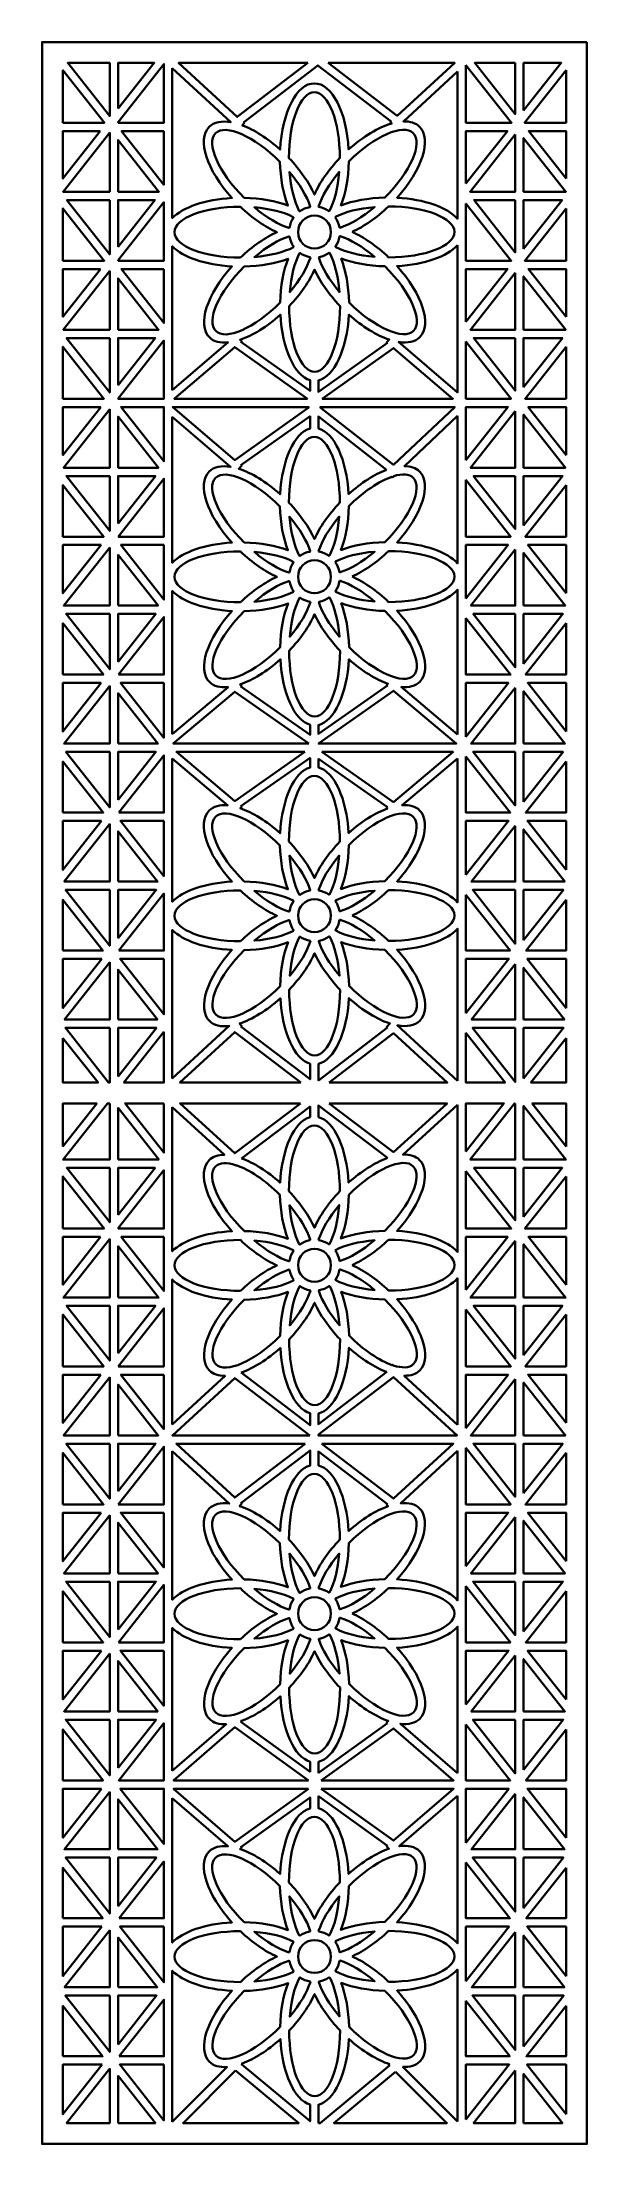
# Model space of a CAD drawing. Header units: centimetres. Extents: x -27 to -22.3, y -9 to 9.
import ezdxf

# ---------------------------------------------------------------- set-up
doc = ezdxf.new("R2010")
doc.units = ezdxf.units.CM
doc.header["$MEASUREMENT"] = 0
doc.layers.add('layer 1', color=7, linetype='Continuous')

msp = doc.modelspace()

# ---------------------------------------------------------------- linework, layer by layer
at = {"layer": 'layer 1', "color": 250, "lineweight": 30}
for points, knots in [([(-22.33552, 9.00077), (-22.33552, 9.00077), (-22.33552, -9.00021), (-22.33552, -9.00021), (-22.33552, -9.00021), (-22.33552, -9.00021), (-26.99914, -9.00021), (-26.99914, -9.00021), (-26.99914, -9.00021), (-26.99914, -9.00021), (-26.99914, 9.00077), (-26.99914, 9.00077), (-26.99914, 9.00077), (-26.99914, 9.00077), (-22.33552, 9.00077), (-22.33552, 9.00077)], [0, 0, 0, 0, 0.2, 0.2, 0.2, 0.2, 0.4, 0.4, 0.4, 0.4, 0.6, 0.6, 0.6, 0.6, 1, 1, 1, 1]), ([(-26.41991, 8.82254), (-26.41991, 8.82254), (-26.41991, 8.36648), (-26.41991, 8.36648), (-26.41991, 8.36648), (-26.41991, 8.36648), (-26.77971, 8.82254), (-26.77971, 8.82254), (-26.77971, 8.82254), (-26.77971, 8.82254), (-26.41991, 8.82254), (-26.41991, 8.82254)], [0, 0, 0, 0, 0.25, 0.25, 0.25, 0.25, 0.5, 0.5, 0.5, 0.5, 1, 1, 1, 1]), ([(-26.34862, 8.43071), (-26.34862, 8.43071), (-26.34862, 8.82254), (-26.34862, 8.82254), (-26.34862, 8.82254), (-26.34862, 8.82254), (-26.03949, 8.82254), (-26.03949, 8.82254), (-26.03949, 8.82254), (-26.03949, 8.82254), (-26.34862, 8.43071), (-26.34862, 8.43071)], [0, 0, 0, 0, 0.25, 0.25, 0.25, 0.25, 0.5, 0.5, 0.5, 0.5, 1, 1, 1, 1]), ([(-24.72519, 8.82254), (-24.72519, 8.82254), (-25.32832, 8.35948), (-25.32832, 8.35948), (-25.32832, 8.35948), (-25.32832, 8.35948), (-25.83014, 8.82254), (-25.83014, 8.82254), (-25.83014, 8.82254), (-25.83014, 8.82254), (-24.72519, 8.82254), (-24.72519, 8.82254)], [0, 0, 0, 0, 0.25, 0.25, 0.25, 0.25, 0.5, 0.5, 0.5, 0.5, 1, 1, 1, 1]), ([(-24.54967, 8.82254), (-24.54967, 8.82254), (-23.95895, 8.36901), (-23.95895, 8.36901), (-23.95895, 8.36901), (-23.95895, 8.36901), (-23.46746, 8.82254), (-23.46746, 8.82254), (-23.46746, 8.82254), (-23.46746, 8.82254), (-24.54967, 8.82254), (-24.54967, 8.82254)], [0, 0, 0, 0, 0.25, 0.25, 0.25, 0.25, 0.5, 0.5, 0.5, 0.5, 1, 1, 1, 1]), ([(-22.94893, 8.82254), (-22.94893, 8.82254), (-22.94893, 8.38367), (-22.94893, 8.38367), (-22.94893, 8.38367), (-22.94893, 8.38367), (-23.29517, 8.82254), (-23.29517, 8.82254), (-23.29517, 8.82254), (-23.29517, 8.82254), (-22.94893, 8.82254), (-22.94893, 8.82254)], [0, 0, 0, 0, 0.25, 0.25, 0.25, 0.25, 0.5, 0.5, 0.5, 0.5, 1, 1, 1, 1]), ([(-22.87764, 8.41352), (-22.87764, 8.41352), (-22.87764, 8.82254), (-22.87764, 8.82254), (-22.87764, 8.82254), (-22.87764, 8.82254), (-22.55495, 8.82254), (-22.55495, 8.82254), (-22.55495, 8.82254), (-22.55495, 8.82254), (-22.87764, 8.41352), (-22.87764, 8.41352)], [0, 0, 0, 0, 0.25, 0.25, 0.25, 0.25, 0.5, 0.5, 0.5, 0.5, 1, 1, 1, 1]), ([(-26.82091, 8.30905), (-26.82091, 8.30905), (-26.46541, 8.30905), (-26.46541, 8.30905), (-26.46541, 8.30905), (-26.46541, 8.30905), (-26.82091, 8.75967), (-26.82091, 8.75967), (-26.82091, 8.75967), (-26.82091, 8.75967), (-26.82091, 8.30905), (-26.82091, 8.30905)], [0, 0, 0, 0, 0.25, 0.25, 0.25, 0.25, 0.5, 0.5, 0.5, 0.5, 1, 1, 1, 1]), ([(-26.34862, 8.30905), (-26.34862, 8.30905), (-26.34862, 8.31561), (-26.34862, 8.31561), (-26.34862, 8.31561), (-26.34862, 8.31561), (-25.95651, 8.81262), (-25.95651, 8.81262), (-25.95651, 8.81262), (-25.95651, 8.81262), (-25.95651, 8.30905), (-25.95651, 8.30905), (-25.95651, 8.30905), (-25.95651, 8.30905), (-26.34862, 8.30905), (-26.34862, 8.30905)], [0, 0, 0, 0, 0.2, 0.2, 0.2, 0.2, 0.4, 0.4, 0.4, 0.4, 0.6, 0.6, 0.6, 0.6, 1, 1, 1, 1]), ([(-25.88522, 8.77637), (-25.88522, 8.77637), (-25.38434, 8.31418), (-25.38434, 8.31418), (-25.38434, 8.31418), (-25.46222, 8.32709), (-25.52724, 8.31478), (-25.56875, 8.27328), (-25.56875, 8.27328), (-25.67586, 8.16617), (-25.58867, 7.90247), (-25.37474, 7.66511), (-25.37474, 7.66511), (-25.60297, 7.65311), (-25.79474, 7.58572), (-25.88522, 7.49285), (-25.88522, 7.49285), (-25.88522, 7.49285), (-25.88522, 8.77637), (-25.88522, 8.77637)], [0, 0, 0, 0, 0.16666667, 0.16666667, 0.16666667, 0.16666667, 0.33333333, 0.33333333, 0.33333333, 0.33333333, 0.5, 0.5, 0.5, 0.5, 0.66666667, 0.66666667, 0.66666667, 0.66666667, 1, 1, 1, 1]), ([(-25.27515, 8.31042), (-25.27515, 8.31042), (-24.63743, 8.80004), (-24.63743, 8.80004), (-24.63743, 8.80004), (-24.63743, 8.80004), (-24.01212, 8.31996), (-24.01212, 8.31996), (-24.01212, 8.31996), (-24.01212, 8.31996), (-24.01766, 8.31484), (-24.01766, 8.31484), (-24.01766, 8.31484), (-24.01766, 8.31484), (-24.00678, 8.30305), (-24.00678, 8.30305), (-24.00678, 8.30305), (-24.11937, 8.27034), (-24.25111, 8.19302), (-24.37561, 8.08081), (-24.37561, 8.08081), (-24.39238, 8.39947), (-24.51709, 8.64711), (-24.66842, 8.64711), (-24.66842, 8.64711), (-24.81989, 8.64711), (-24.9447, 8.399), (-24.96127, 8.07989), (-24.96127, 8.07989), (-25.07, 8.17775), (-25.18422, 8.249), (-25.28635, 8.28717), (-25.28635, 8.28717), (-25.28635, 8.28717), (-25.26961, 8.30531), (-25.26961, 8.30531), (-25.26961, 8.30531), (-25.26961, 8.30531), (-25.27515, 8.31042), (-25.27515, 8.31042)], [0, 0, 0, 0, 0.09090909, 0.09090909, 0.09090909, 0.09090909, 0.18181818, 0.18181818, 0.18181818, 0.18181818, 0.27272727, 0.27272727, 0.27272727, 0.27272727, 0.36363636, 0.36363636, 0.36363636, 0.36363636, 0.45454545, 0.45454545, 0.45454545, 0.45454545, 0.54545455, 0.54545455, 0.54545455, 0.54545455, 0.63636364, 0.63636364, 0.63636364, 0.63636364, 0.72727273, 0.72727273, 0.72727273, 0.72727273, 0.81818182, 0.81818182, 0.81818182, 0.81818182, 1, 1, 1, 1]), ([(-23.44217, 8.74887), (-23.44217, 8.74887), (-23.9065, 8.32042), (-23.9065, 8.32042), (-23.9065, 8.32042), (-23.84877, 8.32249), (-23.8006, 8.30797), (-23.76745, 8.27482), (-23.76745, 8.27482), (-23.66044, 8.16781), (-23.74736, 7.90452), (-23.96084, 7.66734), (-23.96084, 7.66734), (-23.7259, 7.65514), (-23.52947, 7.58427), (-23.44217, 7.48729), (-23.44217, 7.48729), (-23.44217, 7.48729), (-23.44217, 8.74887), (-23.44217, 8.74887)], [0, 0, 0, 0, 0.16666667, 0.16666667, 0.16666667, 0.16666667, 0.33333333, 0.33333333, 0.33333333, 0.33333333, 0.5, 0.5, 0.5, 0.5, 0.66666667, 0.66666667, 0.66666667, 0.66666667, 1, 1, 1, 1]), ([(-23.37088, 8.80341), (-23.37088, 8.80341), (-22.98086, 8.30905), (-22.98086, 8.30905), (-22.98086, 8.30905), (-22.98086, 8.30905), (-23.37088, 8.30905), (-23.37088, 8.30905), (-23.37088, 8.30905), (-23.37088, 8.30905), (-23.37088, 8.80341), (-23.37088, 8.80341)], [0, 0, 0, 0, 0.25, 0.25, 0.25, 0.25, 0.5, 0.5, 0.5, 0.5, 1, 1, 1, 1]), ([(-22.51375, 8.75967), (-22.51375, 8.75967), (-22.86925, 8.30905), (-22.86925, 8.30905), (-22.86925, 8.30905), (-22.86925, 8.30905), (-22.51375, 8.30905), (-22.51375, 8.30905), (-22.51375, 8.30905), (-22.51375, 8.30905), (-22.51375, 8.75967), (-22.51375, 8.75967)], [0, 0, 0, 0, 0.25, 0.25, 0.25, 0.25, 0.5, 0.5, 0.5, 0.5, 1, 1, 1, 1]), ([(-24.88641, 8.00727), (-24.7882, 7.90464), (-24.71365, 7.79548), (-24.66843, 7.69507), (-24.66843, 7.69507), (-24.62339, 7.79568), (-24.54884, 7.90518), (-24.45043, 8.00815), (-24.45043, 8.00815), (-24.45056, 8.31865), (-24.54812, 8.57036), (-24.66842, 8.57036), (-24.66842, 8.57036), (-24.78879, 8.57036), (-24.88641, 8.31832), (-24.88641, 8.00753), (-24.88641, 8.00753), (-24.88641, 8.00753), (-24.88641, 8.00727), (-24.88641, 8.00727)], [0, 0, 0, 0, 0.16666667, 0.16666667, 0.16666667, 0.16666667, 0.33333333, 0.33333333, 0.33333333, 0.33333333, 0.5, 0.5, 0.5, 0.5, 0.66666667, 0.66666667, 0.66666667, 0.66666667, 1, 1, 1, 1]), ([(-25.27046, 7.6667), (-25.12844, 7.66357), (-24.99855, 7.6391), (-24.89557, 7.60008), (-24.89557, 7.60008), (-24.93486, 7.70307), (-24.95957, 7.83321), (-24.9628, 7.97561), (-24.9628, 7.97561), (-25.18245, 8.19507), (-25.42942, 8.30407), (-25.51448, 8.21901), (-25.51448, 8.21901), (-25.59959, 8.13389), (-25.4904, 7.88664), (-25.27064, 7.66688), (-25.27064, 7.66688), (-25.27064, 7.66688), (-25.27046, 7.6667), (-25.27046, 7.6667)], [0, 0, 0, 0, 0.16666667, 0.16666667, 0.16666667, 0.16666667, 0.33333333, 0.33333333, 0.33333333, 0.33333333, 0.5, 0.5, 0.5, 0.5, 0.66666667, 0.66666667, 0.66666667, 0.66666667, 1, 1, 1, 1]), ([(-24.37402, 7.97653), (-24.37715, 7.83451), (-24.40163, 7.70462), (-24.44065, 7.60164), (-24.44065, 7.60164), (-24.33765, 7.64093), (-24.20751, 7.66564), (-24.06512, 7.66887), (-24.06512, 7.66887), (-23.84565, 7.88852), (-23.73666, 8.13549), (-23.82172, 8.22055), (-23.82172, 8.22055), (-23.90684, 8.30566), (-24.15408, 8.19647), (-24.37384, 7.97671), (-24.37384, 7.97671), (-24.37384, 7.97671), (-24.37402, 7.97653), (-24.37402, 7.97653)], [0, 0, 0, 0, 0.16666667, 0.16666667, 0.16666667, 0.16666667, 0.33333333, 0.33333333, 0.33333333, 0.33333333, 0.5, 0.5, 0.5, 0.5, 0.66666667, 0.66666667, 0.66666667, 0.66666667, 1, 1, 1, 1]), ([(-26.50084, 8.23776), (-26.50084, 8.23776), (-26.82091, 8.23776), (-26.82091, 8.23776), (-26.82091, 8.23776), (-26.82091, 8.23776), (-26.82091, 7.83206), (-26.82091, 7.83206), (-26.82091, 7.83206), (-26.82091, 7.83206), (-26.50084, 8.23776), (-26.50084, 8.23776)], [0, 0, 0, 0, 0.25, 0.25, 0.25, 0.25, 0.5, 0.5, 0.5, 0.5, 1, 1, 1, 1]), ([(-26.41991, 8.22524), (-26.41991, 8.22524), (-26.41991, 7.71833), (-26.41991, 7.71833), (-26.41991, 7.71833), (-26.41991, 7.71833), (-26.81983, 7.71833), (-26.81983, 7.71833), (-26.81983, 7.71833), (-26.81983, 7.71833), (-26.41991, 8.22524), (-26.41991, 8.22524)], [0, 0, 0, 0, 0.25, 0.25, 0.25, 0.25, 0.5, 0.5, 0.5, 0.5, 1, 1, 1, 1]), ([(-26.34862, 7.71833), (-26.34862, 7.71833), (-26.34862, 8.16102), (-26.34862, 8.16102), (-26.34862, 8.16102), (-26.34862, 8.16102), (-25.99936, 7.71833), (-25.99936, 7.71833), (-25.99936, 7.71833), (-25.99936, 7.71833), (-26.34862, 7.71833), (-26.34862, 7.71833)], [0, 0, 0, 0, 0.25, 0.25, 0.25, 0.25, 0.5, 0.5, 0.5, 0.5, 1, 1, 1, 1]), ([(-25.95651, 8.23776), (-25.95651, 8.23776), (-26.31836, 8.23776), (-26.31836, 8.23776), (-26.31836, 8.23776), (-26.31836, 8.23776), (-25.95651, 7.77911), (-25.95651, 7.77911), (-25.95651, 7.77911), (-25.95651, 7.77911), (-25.95651, 8.23776), (-25.95651, 8.23776)], [0, 0, 0, 0, 0.25, 0.25, 0.25, 0.25, 0.5, 0.5, 0.5, 0.5, 1, 1, 1, 1]), ([(-23.37088, 7.78831), (-23.37088, 7.78831), (-23.0163, 8.23776), (-23.0163, 8.23776), (-23.0163, 8.23776), (-23.0163, 8.23776), (-23.37088, 8.23776), (-23.37088, 8.23776), (-23.37088, 8.23776), (-23.37088, 8.23776), (-23.37088, 7.78831), (-23.37088, 7.78831)], [0, 0, 0, 0, 0.25, 0.25, 0.25, 0.25, 0.5, 0.5, 0.5, 0.5, 1, 1, 1, 1]), ([(-22.94893, 8.20805), (-22.94893, 8.20805), (-22.94893, 7.71833), (-22.94893, 7.71833), (-22.94893, 7.71833), (-22.94893, 7.71833), (-23.33529, 7.71833), (-23.33529, 7.71833), (-23.33529, 7.71833), (-23.33529, 7.71833), (-22.94893, 8.20805), (-22.94893, 8.20805)], [0, 0, 0, 0, 0.25, 0.25, 0.25, 0.25, 0.5, 0.5, 0.5, 0.5, 1, 1, 1, 1]), ([(-22.87764, 7.71833), (-22.87764, 7.71833), (-22.87764, 8.17821), (-22.87764, 8.17821), (-22.87764, 8.17821), (-22.87764, 8.17821), (-22.51482, 7.71833), (-22.51482, 7.71833), (-22.51482, 7.71833), (-22.51482, 7.71833), (-22.87764, 7.71833), (-22.87764, 7.71833)], [0, 0, 0, 0, 0.25, 0.25, 0.25, 0.25, 0.5, 0.5, 0.5, 0.5, 1, 1, 1, 1]), ([(-22.51375, 7.83206), (-22.51375, 7.83206), (-22.83381, 8.23776), (-22.83381, 8.23776), (-22.83381, 8.23776), (-22.83381, 8.23776), (-22.51375, 8.23776), (-22.51375, 8.23776), (-22.51375, 8.23776), (-22.51375, 8.23776), (-22.51375, 7.83206), (-22.51375, 7.83206)], [0, 0, 0, 0, 0.25, 0.25, 0.25, 0.25, 0.5, 0.5, 0.5, 0.5, 1, 1, 1, 1]), ([(-24.79319, 7.55121), (-24.76765, 7.56932), (-24.73805, 7.58207), (-24.70601, 7.58781), (-24.70601, 7.58781), (-24.70563, 7.5894), (-24.70523, 7.59098), (-24.70483, 7.59257), (-24.70483, 7.59257), (-24.73176, 7.67862), (-24.79344, 7.7832), (-24.88141, 7.88725), (-24.88141, 7.88725), (-24.86992, 7.75112), (-24.83935, 7.63339), (-24.79729, 7.55365), (-24.79729, 7.55365), (-24.79592, 7.55284), (-24.79455, 7.55203), (-24.79319, 7.55121)], [0, 0, 0, 0, 0.16666667, 0.16666667, 0.16666667, 0.16666667, 0.33333333, 0.33333333, 0.33333333, 0.33333333, 0.5, 0.5, 0.5, 0.5, 0.66666667, 0.66666667, 0.66666667, 0.66666667, 1, 1, 1, 1]), ([(-24.6306, 7.58814), (-24.5985, 7.58269), (-24.56879, 7.57022), (-24.54311, 7.55235), (-24.54311, 7.55235), (-24.5417, 7.55321), (-24.54028, 7.55406), (-24.53886, 7.55491), (-24.53886, 7.55491), (-24.49706, 7.6348), (-24.46673, 7.75236), (-24.45536, 7.88812), (-24.45536, 7.88812), (-24.5435, 7.78374), (-24.60512, 7.67888), (-24.63177, 7.59276), (-24.63177, 7.59276), (-24.63137, 7.59122), (-24.63098, 7.58968), (-24.6306, 7.58814)], [0, 0, 0, 0, 0.16666667, 0.16666667, 0.16666667, 0.16666667, 0.33333333, 0.33333333, 0.33333333, 0.33333333, 0.5, 0.5, 0.5, 0.5, 0.66666667, 0.66666667, 0.66666667, 0.66666667, 1, 1, 1, 1]), ([(-26.82091, 7.1276), (-26.82091, 7.1276), (-26.46755, 7.1276), (-26.46755, 7.1276), (-26.46755, 7.1276), (-26.46755, 7.1276), (-26.82091, 7.5755), (-26.82091, 7.5755), (-26.82091, 7.5755), (-26.82091, 7.5755), (-26.82091, 7.1276), (-26.82091, 7.1276)], [0, 0, 0, 0, 0.25, 0.25, 0.25, 0.25, 0.5, 0.5, 0.5, 0.5, 1, 1, 1, 1]), ([(-26.41991, 7.64703), (-26.41991, 7.64703), (-26.41991, 7.18232), (-26.41991, 7.18232), (-26.41991, 7.18232), (-26.41991, 7.18232), (-26.78654, 7.64703), (-26.78654, 7.64703), (-26.78654, 7.64703), (-26.78654, 7.64703), (-26.41991, 7.64703), (-26.41991, 7.64703)], [0, 0, 0, 0, 0.25, 0.25, 0.25, 0.25, 0.5, 0.5, 0.5, 0.5, 1, 1, 1, 1]), ([(-26.34862, 7.24654), (-26.34862, 7.24654), (-26.34862, 7.64703), (-26.34862, 7.64703), (-26.34862, 7.64703), (-26.34862, 7.64703), (-26.03266, 7.64703), (-26.03266, 7.64703), (-26.03266, 7.64703), (-26.03266, 7.64703), (-26.34862, 7.24654), (-26.34862, 7.24654)], [0, 0, 0, 0, 0.25, 0.25, 0.25, 0.25, 0.5, 0.5, 0.5, 0.5, 1, 1, 1, 1]), ([(-26.34862, 7.1276), (-26.34862, 7.1276), (-26.34862, 7.13144), (-26.34862, 7.13144), (-26.34862, 7.13144), (-26.34862, 7.13144), (-25.95651, 7.62845), (-25.95651, 7.62845), (-25.95651, 7.62845), (-25.95651, 7.62845), (-25.95651, 7.1276), (-25.95651, 7.1276), (-25.95651, 7.1276), (-25.95651, 7.1276), (-26.34862, 7.1276), (-26.34862, 7.1276)], [0, 0, 0, 0, 0.2, 0.2, 0.2, 0.2, 0.4, 0.4, 0.4, 0.4, 0.6, 0.6, 0.6, 0.6, 1, 1, 1, 1]), ([(-25.3012, 7.15432), (-25.19857, 7.25253), (-25.08941, 7.32707), (-24.98899, 7.3723), (-24.98899, 7.3723), (-25.08961, 7.41734), (-25.19911, 7.49189), (-25.30209, 7.5903), (-25.30209, 7.5903), (-25.61259, 7.59017), (-25.86429, 7.4926), (-25.86429, 7.37231), (-25.86429, 7.37231), (-25.86429, 7.25193), (-25.61225, 7.15432), (-25.30146, 7.15432), (-25.30146, 7.15432), (-25.30146, 7.15432), (-25.3012, 7.15432), (-25.3012, 7.15432)], [0, 0, 0, 0, 0.16666667, 0.16666667, 0.16666667, 0.16666667, 0.33333333, 0.33333333, 0.33333333, 0.33333333, 0.5, 0.5, 0.5, 0.5, 0.66666667, 0.66666667, 0.66666667, 0.66666667, 1, 1, 1, 1]), ([(-24.88207, 7.41012), (-24.87661, 7.44222), (-24.86414, 7.47193), (-24.84628, 7.49762), (-24.84628, 7.49762), (-24.84713, 7.49902), (-24.84799, 7.50044), (-24.84883, 7.50186), (-24.84883, 7.50186), (-24.92872, 7.54366), (-25.04628, 7.574), (-25.18205, 7.58537), (-25.18205, 7.58537), (-25.07767, 7.49723), (-24.97281, 7.4356), (-24.88669, 7.40896), (-24.88669, 7.40896), (-24.88515, 7.40935), (-24.88361, 7.40974), (-24.88207, 7.41012)], [0, 0, 0, 0, 0.16666667, 0.16666667, 0.16666667, 0.16666667, 0.33333333, 0.33333333, 0.33333333, 0.33333333, 0.5, 0.5, 0.5, 0.5, 0.66666667, 0.66666667, 0.66666667, 0.66666667, 1, 1, 1, 1]), ([(-24.48951, 7.49926), (-24.47141, 7.47373), (-24.45866, 7.44414), (-24.45292, 7.41211), (-24.45292, 7.41211), (-24.45133, 7.41173), (-24.44973, 7.41133), (-24.44814, 7.41093), (-24.44814, 7.41093), (-24.3621, 7.43786), (-24.25753, 7.4995), (-24.15349, 7.58747), (-24.15349, 7.58747), (-24.28962, 7.57599), (-24.40734, 7.54541), (-24.48707, 7.50336), (-24.48707, 7.50336), (-24.48788, 7.50199), (-24.4887, 7.50062), (-24.48951, 7.49926)], [0, 0, 0, 0, 0.16666667, 0.16666667, 0.16666667, 0.16666667, 0.33333333, 0.33333333, 0.33333333, 0.33333333, 0.5, 0.5, 0.5, 0.5, 0.66666667, 0.66666667, 0.66666667, 0.66666667, 1, 1, 1, 1]), ([(-24.34565, 7.37453), (-24.24503, 7.32947), (-24.13554, 7.2549), (-24.03257, 7.1565), (-24.03257, 7.1565), (-23.72207, 7.15663), (-23.47037, 7.2542), (-23.47037, 7.37449), (-23.47037, 7.37449), (-23.47037, 7.49486), (-23.72241, 7.59248), (-24.0332, 7.59248), (-24.0332, 7.59248), (-24.0332, 7.59248), (-24.03345, 7.59248), (-24.03345, 7.59248), (-24.03345, 7.59248), (-24.13609, 7.49427), (-24.24524, 7.41974), (-24.34565, 7.37453)], [0, 0, 0, 0, 0.16666667, 0.16666667, 0.16666667, 0.16666667, 0.33333333, 0.33333333, 0.33333333, 0.33333333, 0.5, 0.5, 0.5, 0.5, 0.66666667, 0.66666667, 0.66666667, 0.66666667, 1, 1, 1, 1]), ([(-23.37088, 7.61925), (-23.37088, 7.61925), (-22.98301, 7.1276), (-22.98301, 7.1276), (-22.98301, 7.1276), (-22.98301, 7.1276), (-23.37088, 7.1276), (-23.37088, 7.1276), (-23.37088, 7.1276), (-23.37088, 7.1276), (-23.37088, 7.61925), (-23.37088, 7.61925)], [0, 0, 0, 0, 0.25, 0.25, 0.25, 0.25, 0.5, 0.5, 0.5, 0.5, 1, 1, 1, 1]), ([(-22.94893, 7.64703), (-22.94893, 7.64703), (-22.94893, 7.19951), (-22.94893, 7.19951), (-22.94893, 7.19951), (-22.94893, 7.19951), (-23.302, 7.64703), (-23.302, 7.64703), (-23.302, 7.64703), (-23.302, 7.64703), (-22.94893, 7.64703), (-22.94893, 7.64703)], [0, 0, 0, 0, 0.25, 0.25, 0.25, 0.25, 0.5, 0.5, 0.5, 0.5, 1, 1, 1, 1]), ([(-22.87764, 7.22935), (-22.87764, 7.22935), (-22.87764, 7.64703), (-22.87764, 7.64703), (-22.87764, 7.64703), (-22.87764, 7.64703), (-22.54812, 7.64703), (-22.54812, 7.64703), (-22.54812, 7.64703), (-22.54812, 7.64703), (-22.87764, 7.22935), (-22.87764, 7.22935)], [0, 0, 0, 0, 0.25, 0.25, 0.25, 0.25, 0.5, 0.5, 0.5, 0.5, 1, 1, 1, 1]), ([(-22.51375, 7.5755), (-22.51375, 7.5755), (-22.86711, 7.1276), (-22.86711, 7.1276), (-22.86711, 7.1276), (-22.86711, 7.1276), (-22.51375, 7.1276), (-22.51375, 7.1276), (-22.51375, 7.1276), (-22.51375, 7.1276), (-22.51375, 7.5755), (-22.51375, 7.5755)], [0, 0, 0, 0, 0.25, 0.25, 0.25, 0.25, 0.5, 0.5, 0.5, 0.5, 1, 1, 1, 1]), ([(-24.52623, 7.3734), (-24.52623, 7.29549), (-24.58942, 7.2323), (-24.66733, 7.2323), (-24.66733, 7.2323), (-24.74524, 7.2323), (-24.80842, 7.29549), (-24.80842, 7.3734), (-24.80842, 7.3734), (-24.80842, 7.45131), (-24.74524, 7.51449), (-24.66733, 7.51449), (-24.66733, 7.51449), (-24.58942, 7.51449), (-24.52623, 7.45131), (-24.52623, 7.3734)], [0, 0, 0, 0, 0.2, 0.2, 0.2, 0.2, 0.4, 0.4, 0.4, 0.4, 0.6, 0.6, 0.6, 0.6, 1, 1, 1, 1]), ([(-25.88522, 6.01988), (-25.88522, 6.01988), (-25.40839, 6.42769), (-25.40839, 6.42769), (-25.40839, 6.42769), (-25.47491, 6.42127), (-25.53033, 6.43511), (-25.5672, 6.47198), (-25.5672, 6.47198), (-25.67421, 6.57899), (-25.58729, 6.84227), (-25.37382, 7.07946), (-25.37382, 7.07946), (-25.60245, 7.09133), (-25.79462, 7.15877), (-25.88522, 7.25176), (-25.88522, 7.25176), (-25.88522, 7.25176), (-25.88522, 6.01988), (-25.88522, 6.01988)], [0, 0, 0, 0, 0.16666667, 0.16666667, 0.16666667, 0.16666667, 0.33333333, 0.33333333, 0.33333333, 0.33333333, 0.5, 0.5, 0.5, 0.5, 0.66666667, 0.66666667, 0.66666667, 0.66666667, 1, 1, 1, 1]), ([(-24.84514, 7.24753), (-24.86325, 7.27307), (-24.876, 7.30269), (-24.88175, 7.33472), (-24.88175, 7.33472), (-24.88332, 7.33511), (-24.8849, 7.3355), (-24.88649, 7.3359), (-24.88649, 7.3359), (-24.97254, 7.30897), (-25.07712, 7.24729), (-25.18118, 7.15932), (-25.18118, 7.15932), (-25.04505, 7.1708), (-24.92732, 7.20138), (-24.84758, 7.24343), (-24.84758, 7.24343), (-24.84677, 7.24481), (-24.84596, 7.24618), (-24.84514, 7.24753)], [0, 0, 0, 0, 0.16666667, 0.16666667, 0.16666667, 0.16666667, 0.33333333, 0.33333333, 0.33333333, 0.33333333, 0.5, 0.5, 0.5, 0.5, 0.66666667, 0.66666667, 0.66666667, 0.66666667, 1, 1, 1, 1]), ([(-24.45258, 7.3367), (-24.45803, 7.3046), (-24.4705, 7.27489), (-24.48836, 7.24921), (-24.48836, 7.24921), (-24.4875, 7.24779), (-24.48664, 7.24637), (-24.48579, 7.24493), (-24.48579, 7.24493), (-24.40591, 7.20313), (-24.28837, 7.17279), (-24.1526, 7.16142), (-24.1526, 7.16142), (-24.25699, 7.24957), (-24.36186, 7.31121), (-24.44799, 7.33786), (-24.44799, 7.33786), (-24.44952, 7.33747), (-24.45105, 7.33708), (-24.45258, 7.3367)], [0, 0, 0, 0, 0.16666667, 0.16666667, 0.16666667, 0.16666667, 0.33333333, 0.33333333, 0.33333333, 0.33333333, 0.5, 0.5, 0.5, 0.5, 0.66666667, 0.66666667, 0.66666667, 0.66666667, 1, 1, 1, 1]), ([(-23.44217, 7.26169), (-23.52935, 7.16483), (-23.72539, 7.09402), (-23.95991, 7.08169), (-23.95991, 7.08169), (-23.74599, 6.84433), (-23.6588, 6.58063), (-23.76591, 6.47352), (-23.76591, 6.47352), (-23.80684, 6.4326), (-23.87064, 6.42007), (-23.94708, 6.43211), (-23.94708, 6.43211), (-23.94708, 6.43211), (-23.44217, 6.00029), (-23.44217, 6.00029), (-23.44217, 6.00029), (-23.44217, 6.00029), (-23.44217, 7.26169), (-23.44217, 7.26169)], [0, 0, 0, 0, 0.16666667, 0.16666667, 0.16666667, 0.16666667, 0.33333333, 0.33333333, 0.33333333, 0.33333333, 0.5, 0.5, 0.5, 0.5, 0.66666667, 0.66666667, 0.66666667, 0.66666667, 1, 1, 1, 1]), ([(-26.4987, 7.05631), (-26.4987, 7.05631), (-26.82091, 7.05631), (-26.82091, 7.05631), (-26.82091, 7.05631), (-26.82091, 7.05631), (-26.82091, 6.64789), (-26.82091, 6.64789), (-26.82091, 6.64789), (-26.82091, 6.64789), (-26.4987, 7.05631), (-26.4987, 7.05631)], [0, 0, 0, 0, 0.25, 0.25, 0.25, 0.25, 0.5, 0.5, 0.5, 0.5, 1, 1, 1, 1]), ([(-26.41991, 7.04108), (-26.41991, 7.04108), (-26.41991, 6.53687), (-26.41991, 6.53687), (-26.41991, 6.53687), (-26.41991, 6.53687), (-26.81769, 6.53687), (-26.81769, 6.53687), (-26.81769, 6.53687), (-26.81769, 6.53687), (-26.41991, 7.04108), (-26.41991, 7.04108)], [0, 0, 0, 0, 0.25, 0.25, 0.25, 0.25, 0.5, 0.5, 0.5, 0.5, 1, 1, 1, 1]), ([(-25.95651, 7.05631), (-25.95651, 7.05631), (-26.3205, 7.05631), (-26.3205, 7.05631), (-26.3205, 7.05631), (-26.3205, 7.05631), (-25.95651, 6.59494), (-25.95651, 6.59494), (-25.95651, 6.59494), (-25.95651, 6.59494), (-25.95651, 7.05631), (-25.95651, 7.05631)], [0, 0, 0, 0, 0.25, 0.25, 0.25, 0.25, 0.5, 0.5, 0.5, 0.5, 1, 1, 1, 1]), ([(-24.96063, 6.77027), (-24.9575, 6.91228), (-24.93303, 7.04218), (-24.89401, 7.14516), (-24.89401, 7.14516), (-24.99701, 7.10587), (-25.12715, 7.08116), (-25.26953, 7.07793), (-25.26953, 7.07793), (-25.489, 6.85828), (-25.59799, 6.61131), (-25.51293, 6.52625), (-25.51293, 6.52625), (-25.42782, 6.44113), (-25.18057, 6.55032), (-24.96081, 6.77009), (-24.96081, 6.77009), (-24.96081, 6.77009), (-24.96063, 6.77027), (-24.96063, 6.77027)], [0, 0, 0, 0, 0.16666667, 0.16666667, 0.16666667, 0.16666667, 0.33333333, 0.33333333, 0.33333333, 0.33333333, 0.5, 0.5, 0.5, 0.5, 0.66666667, 0.66666667, 0.66666667, 0.66666667, 1, 1, 1, 1]), ([(-24.44824, 6.73953), (-24.54645, 6.84216), (-24.621, 6.95131), (-24.66622, 7.05172), (-24.66622, 7.05172), (-24.71127, 6.95111), (-24.78583, 6.84162), (-24.88423, 6.73866), (-24.88423, 6.73866), (-24.8841, 6.42815), (-24.78653, 6.17644), (-24.66624, 6.17644), (-24.66624, 6.17644), (-24.54586, 6.17644), (-24.44824, 6.42848), (-24.44824, 6.73927), (-24.44824, 6.73927), (-24.44824, 6.73927), (-24.44824, 6.73953), (-24.44824, 6.73953)], [0, 0, 0, 0, 0.16666667, 0.16666667, 0.16666667, 0.16666667, 0.33333333, 0.33333333, 0.33333333, 0.33333333, 0.5, 0.5, 0.5, 0.5, 0.66666667, 0.66666667, 0.66666667, 0.66666667, 1, 1, 1, 1]), ([(-24.70405, 7.15866), (-24.73615, 7.16411), (-24.76585, 7.17658), (-24.79154, 7.19444), (-24.79154, 7.19444), (-24.79295, 7.19358), (-24.79437, 7.19273), (-24.7958, 7.19188), (-24.7958, 7.19188), (-24.83759, 7.11199), (-24.86793, 6.99444), (-24.8793, 6.85867), (-24.8793, 6.85867), (-24.79116, 6.96305), (-24.72953, 7.06792), (-24.70288, 7.15404), (-24.70288, 7.15404), (-24.70328, 7.15558), (-24.70367, 7.15712), (-24.70405, 7.15866)], [0, 0, 0, 0, 0.16666667, 0.16666667, 0.16666667, 0.16666667, 0.33333333, 0.33333333, 0.33333333, 0.33333333, 0.5, 0.5, 0.5, 0.5, 0.66666667, 0.66666667, 0.66666667, 0.66666667, 1, 1, 1, 1]), ([(-24.54137, 7.19565), (-24.56693, 7.17751), (-24.59656, 7.16474), (-24.62862, 7.15899), (-24.62862, 7.15899), (-24.62901, 7.1574), (-24.62941, 7.1558), (-24.62982, 7.1542), (-24.62982, 7.1542), (-24.60287, 7.06815), (-24.5412, 6.96358), (-24.45324, 6.85954), (-24.45324, 6.85954), (-24.46473, 6.99575), (-24.49533, 7.11355), (-24.53742, 7.19329), (-24.53742, 7.19329), (-24.53875, 7.19407), (-24.54006, 7.19486), (-24.54137, 7.19565)], [0, 0, 0, 0, 0.16666667, 0.16666667, 0.16666667, 0.16666667, 0.33333333, 0.33333333, 0.33333333, 0.33333333, 0.5, 0.5, 0.5, 0.5, 0.66666667, 0.66666667, 0.66666667, 0.66666667, 1, 1, 1, 1]), ([(-24.06419, 7.08009), (-24.20624, 7.08322), (-24.33613, 7.10772), (-24.43908, 7.14677), (-24.43908, 7.14677), (-24.39979, 7.04376), (-24.37509, 6.91359), (-24.37186, 6.77119), (-24.37186, 6.77119), (-24.15221, 6.55172), (-23.90524, 6.44273), (-23.82018, 6.52779), (-23.82018, 6.52779), (-23.73506, 6.61291), (-23.84425, 6.86016), (-24.06401, 7.07992), (-24.06401, 7.07992), (-24.06401, 7.07992), (-24.06419, 7.08009), (-24.06419, 7.08009)], [0, 0, 0, 0, 0.16666667, 0.16666667, 0.16666667, 0.16666667, 0.33333333, 0.33333333, 0.33333333, 0.33333333, 0.5, 0.5, 0.5, 0.5, 0.66666667, 0.66666667, 0.66666667, 0.66666667, 1, 1, 1, 1]), ([(-23.37088, 6.60415), (-23.37088, 6.60415), (-23.01416, 7.05631), (-23.01416, 7.05631), (-23.01416, 7.05631), (-23.01416, 7.05631), (-23.37088, 7.05631), (-23.37088, 7.05631), (-23.37088, 7.05631), (-23.37088, 7.05631), (-23.37088, 6.60415), (-23.37088, 6.60415)], [0, 0, 0, 0, 0.25, 0.25, 0.25, 0.25, 0.5, 0.5, 0.5, 0.5, 1, 1, 1, 1]), ([(-22.94893, 7.02389), (-22.94893, 7.02389), (-22.94893, 6.53687), (-22.94893, 6.53687), (-22.94893, 6.53687), (-22.94893, 6.53687), (-23.33315, 6.53687), (-23.33315, 6.53687), (-23.33315, 6.53687), (-23.33315, 6.53687), (-22.94893, 7.02389), (-22.94893, 7.02389)], [0, 0, 0, 0, 0.25, 0.25, 0.25, 0.25, 0.5, 0.5, 0.5, 0.5, 1, 1, 1, 1]), ([(-22.51375, 6.64789), (-22.51375, 6.64789), (-22.83596, 7.05631), (-22.83596, 7.05631), (-22.83596, 7.05631), (-22.83596, 7.05631), (-22.51375, 7.05631), (-22.51375, 7.05631), (-22.51375, 7.05631), (-22.51375, 7.05631), (-22.51375, 6.64789), (-22.51375, 6.64789)], [0, 0, 0, 0, 0.25, 0.25, 0.25, 0.25, 0.5, 0.5, 0.5, 0.5, 1, 1, 1, 1]), ([(-26.34862, 6.53687), (-26.34862, 6.53687), (-26.34862, 6.97685), (-26.34862, 6.97685), (-26.34862, 6.97685), (-26.34862, 6.97685), (-26.00151, 6.53687), (-26.00151, 6.53687), (-26.00151, 6.53687), (-26.00151, 6.53687), (-26.34862, 6.53687), (-26.34862, 6.53687)], [0, 0, 0, 0, 0.25, 0.25, 0.25, 0.25, 0.5, 0.5, 0.5, 0.5, 1, 1, 1, 1]), ([(-22.87764, 6.53687), (-22.87764, 6.53687), (-22.87764, 6.99404), (-22.87764, 6.99404), (-22.87764, 6.99404), (-22.87764, 6.99404), (-22.51696, 6.53687), (-22.51696, 6.53687), (-22.51696, 6.53687), (-22.51696, 6.53687), (-22.87764, 6.53687), (-22.87764, 6.53687)], [0, 0, 0, 0, 0.25, 0.25, 0.25, 0.25, 0.5, 0.5, 0.5, 0.5, 1, 1, 1, 1]), ([(-25.29661, 6.43408), (-25.29661, 6.43408), (-24.70573, 6.01362), (-24.70573, 6.01362), (-24.70573, 6.01362), (-24.70573, 6.01362), (-24.70573, 6.10543), (-24.70573, 6.10543), (-24.70573, 6.10543), (-24.83879, 6.14412), (-24.94376, 6.37553), (-24.95904, 6.66599), (-24.95904, 6.66599), (-25.07471, 6.56174), (-25.19663, 6.4876), (-25.30364, 6.45136), (-25.30364, 6.45136), (-25.30364, 6.45136), (-25.29111, 6.43878), (-25.29111, 6.43878), (-25.29111, 6.43878), (-25.29111, 6.43878), (-25.29661, 6.43408), (-25.29661, 6.43408)], [0, 0, 0, 0, 0.14285714, 0.14285714, 0.14285714, 0.14285714, 0.28571429, 0.28571429, 0.28571429, 0.28571429, 0.42857143, 0.42857143, 0.42857143, 0.42857143, 0.57142857, 0.57142857, 0.57142857, 0.57142857, 0.71428571, 0.71428571, 0.71428571, 0.71428571, 1, 1, 1, 1]), ([(-24.04345, 6.42532), (-24.04345, 6.42532), (-24.63444, 6.00477), (-24.63444, 6.00477), (-24.63444, 6.00477), (-24.63444, 6.00477), (-24.63444, 6.10342), (-24.63444, 6.10342), (-24.63444, 6.10342), (-24.4976, 6.13529), (-24.38878, 6.37044), (-24.37338, 6.66691), (-24.37338, 6.66691), (-24.25702, 6.56217), (-24.13437, 6.48792), (-24.02698, 6.45208), (-24.02698, 6.45208), (-24.02698, 6.45208), (-24.04894, 6.43002), (-24.04894, 6.43002), (-24.04894, 6.43002), (-24.04894, 6.43002), (-24.04345, 6.42532), (-24.04345, 6.42532)], [0, 0, 0, 0, 0.14285714, 0.14285714, 0.14285714, 0.14285714, 0.28571429, 0.28571429, 0.28571429, 0.28571429, 0.42857143, 0.42857143, 0.42857143, 0.42857143, 0.57142857, 0.57142857, 0.57142857, 0.57142857, 0.71428571, 0.71428571, 0.71428571, 0.71428571, 1, 1, 1, 1]), ([(-26.82091, 5.94615), (-26.82091, 5.94615), (-26.46969, 5.94615), (-26.46969, 5.94615), (-26.46969, 5.94615), (-26.46969, 5.94615), (-26.82091, 6.39134), (-26.82091, 6.39134), (-26.82091, 6.39134), (-26.82091, 6.39134), (-26.82091, 5.94615), (-26.82091, 5.94615)], [0, 0, 0, 0, 0.25, 0.25, 0.25, 0.25, 0.5, 0.5, 0.5, 0.5, 1, 1, 1, 1]), ([(-26.41991, 6.46558), (-26.41991, 6.46558), (-26.41991, 5.99815), (-26.41991, 5.99815), (-26.41991, 5.99815), (-26.41991, 5.99815), (-26.78868, 6.46558), (-26.78868, 6.46558), (-26.78868, 6.46558), (-26.78868, 6.46558), (-26.41991, 6.46558), (-26.41991, 6.46558)], [0, 0, 0, 0, 0.25, 0.25, 0.25, 0.25, 0.5, 0.5, 0.5, 0.5, 1, 1, 1, 1]), ([(-26.34862, 6.06238), (-26.34862, 6.06238), (-26.34862, 6.46558), (-26.34862, 6.46558), (-26.34862, 6.46558), (-26.34862, 6.46558), (-26.03052, 6.46558), (-26.03052, 6.46558), (-26.03052, 6.46558), (-26.03052, 6.46558), (-26.34862, 6.06238), (-26.34862, 6.06238)], [0, 0, 0, 0, 0.25, 0.25, 0.25, 0.25, 0.5, 0.5, 0.5, 0.5, 1, 1, 1, 1]), ([(-25.95864, 5.95709), (-25.95864, 5.95709), (-25.95651, 5.95891), (-25.95651, 5.95891), (-25.95651, 5.95891), (-25.95651, 5.95891), (-25.95651, 6.44429), (-25.95651, 6.44429), (-25.95651, 6.44429), (-25.95651, 6.44429), (-26.34862, 5.94728), (-26.34862, 5.94728), (-26.34862, 5.94728), (-26.34862, 5.94728), (-26.34862, 5.94615), (-26.34862, 5.94615), (-26.34862, 5.94615), (-26.34862, 5.94615), (-25.97265, 5.94615), (-25.97265, 5.94615), (-25.97265, 5.94615), (-25.97265, 5.94615), (-25.95651, 5.94615), (-25.95651, 5.94615), (-25.95651, 5.94615), (-25.95651, 5.94615), (-25.95651, 5.95495), (-25.95651, 5.95495), (-25.95651, 5.95495), (-25.95651, 5.95495), (-25.95864, 5.95709), (-25.95864, 5.95709)], [0, 0, 0, 0, 0.11111111, 0.11111111, 0.11111111, 0.11111111, 0.22222222, 0.22222222, 0.22222222, 0.22222222, 0.33333333, 0.33333333, 0.33333333, 0.33333333, 0.44444444, 0.44444444, 0.44444444, 0.44444444, 0.55555556, 0.55555556, 0.55555556, 0.55555556, 0.66666667, 0.66666667, 0.66666667, 0.66666667, 0.77777778, 0.77777778, 0.77777778, 0.77777778, 1, 1, 1, 1]), ([(-24.72707, 5.94615), (-24.72707, 5.94615), (-25.34936, 6.38897), (-25.34936, 6.38897), (-25.34936, 6.38897), (-25.34936, 6.38897), (-25.86712, 5.94615), (-25.86712, 5.94615), (-25.86712, 5.94615), (-25.86712, 5.94615), (-24.72707, 5.94615), (-24.72707, 5.94615)], [0, 0, 0, 0, 0.25, 0.25, 0.25, 0.25, 0.5, 0.5, 0.5, 0.5, 1, 1, 1, 1]), ([(-24.60067, 5.94615), (-24.60067, 5.94615), (-23.99069, 6.3802), (-23.99069, 6.3802), (-23.99069, 6.3802), (-23.99069, 6.3802), (-23.48318, 5.94615), (-23.48318, 5.94615), (-23.48318, 5.94615), (-23.48318, 5.94615), (-24.60067, 5.94615), (-24.60067, 5.94615)], [0, 0, 0, 0, 0.25, 0.25, 0.25, 0.25, 0.5, 0.5, 0.5, 0.5, 1, 1, 1, 1]), ([(-23.37088, 6.43508), (-23.37088, 6.43508), (-22.98515, 5.94615), (-22.98515, 5.94615), (-22.98515, 5.94615), (-22.98515, 5.94615), (-23.37088, 5.94615), (-23.37088, 5.94615), (-23.37088, 5.94615), (-23.37088, 5.94615), (-23.37088, 6.43508), (-23.37088, 6.43508)], [0, 0, 0, 0, 0.25, 0.25, 0.25, 0.25, 0.5, 0.5, 0.5, 0.5, 1, 1, 1, 1]), ([(-22.94893, 6.46558), (-22.94893, 6.46558), (-22.94893, 6.01534), (-22.94893, 6.01534), (-22.94893, 6.01534), (-22.94893, 6.01534), (-23.30414, 6.46558), (-23.30414, 6.46558), (-23.30414, 6.46558), (-23.30414, 6.46558), (-22.94893, 6.46558), (-22.94893, 6.46558)], [0, 0, 0, 0, 0.25, 0.25, 0.25, 0.25, 0.5, 0.5, 0.5, 0.5, 1, 1, 1, 1]), ([(-22.87764, 6.04519), (-22.87764, 6.04519), (-22.87764, 6.46558), (-22.87764, 6.46558), (-22.87764, 6.46558), (-22.87764, 6.46558), (-22.54597, 6.46558), (-22.54597, 6.46558), (-22.54597, 6.46558), (-22.54597, 6.46558), (-22.87764, 6.04519), (-22.87764, 6.04519)], [0, 0, 0, 0, 0.25, 0.25, 0.25, 0.25, 0.5, 0.5, 0.5, 0.5, 1, 1, 1, 1]), ([(-22.51375, 6.39134), (-22.51375, 6.39134), (-22.86497, 5.94615), (-22.86497, 5.94615), (-22.86497, 5.94615), (-22.86497, 5.94615), (-22.51375, 5.94615), (-22.51375, 5.94615), (-22.51375, 5.94615), (-22.51375, 5.94615), (-22.51375, 6.39134), (-22.51375, 6.39134)], [0, 0, 0, 0, 0.25, 0.25, 0.25, 0.25, 0.5, 0.5, 0.5, 0.5, 1, 1, 1, 1]), ([(-26.49656, 5.87486), (-26.49656, 5.87486), (-26.82091, 5.87486), (-26.82091, 5.87486), (-26.82091, 5.87486), (-26.82091, 5.87486), (-26.82091, 5.46373), (-26.82091, 5.46373), (-26.82091, 5.46373), (-26.82091, 5.46373), (-26.49656, 5.87486), (-26.49656, 5.87486)], [0, 0, 0, 0, 0.25, 0.25, 0.25, 0.25, 0.5, 0.5, 0.5, 0.5, 1, 1, 1, 1]), ([(-26.41991, 5.85691), (-26.41991, 5.85691), (-26.41991, 5.35542), (-26.41991, 5.35542), (-26.41991, 5.35542), (-26.41991, 5.35542), (-26.81555, 5.35542), (-26.81555, 5.35542), (-26.81555, 5.35542), (-26.81555, 5.35542), (-26.41991, 5.85691), (-26.41991, 5.85691)], [0, 0, 0, 0, 0.25, 0.25, 0.25, 0.25, 0.5, 0.5, 0.5, 0.5, 1, 1, 1, 1]), ([(-26.34862, 5.35542), (-26.34862, 5.35542), (-26.34862, 5.79269), (-26.34862, 5.79269), (-26.34862, 5.79269), (-26.34862, 5.79269), (-26.00365, 5.35542), (-26.00365, 5.35542), (-26.00365, 5.35542), (-26.00365, 5.35542), (-26.34862, 5.35542), (-26.34862, 5.35542)], [0, 0, 0, 0, 0.25, 0.25, 0.25, 0.25, 0.5, 0.5, 0.5, 0.5, 1, 1, 1, 1]), ([(-25.95864, 5.85298), (-25.95864, 5.85298), (-25.95651, 5.85116), (-25.95651, 5.85116), (-25.95651, 5.85116), (-25.95651, 5.85116), (-25.95651, 5.41078), (-25.95651, 5.41078), (-25.95651, 5.41078), (-25.95651, 5.41078), (-26.32264, 5.87486), (-26.32264, 5.87486), (-26.32264, 5.87486), (-26.32264, 5.87486), (-25.97265, 5.87486), (-25.97265, 5.87486), (-25.97265, 5.87486), (-25.97265, 5.87486), (-25.95651, 5.87486), (-25.95651, 5.87486), (-25.95651, 5.87486), (-25.95651, 5.87486), (-25.95651, 5.85512), (-25.95651, 5.85512), (-25.95651, 5.85512), (-25.95651, 5.85512), (-25.95864, 5.85298), (-25.95864, 5.85298)], [0, 0, 0, 0, 0.125, 0.125, 0.125, 0.125, 0.25, 0.25, 0.25, 0.25, 0.375, 0.375, 0.375, 0.375, 0.5, 0.5, 0.5, 0.5, 0.625, 0.625, 0.625, 0.625, 0.75, 0.75, 0.75, 0.75, 1, 1, 1, 1]), ([(-25.88522, 5.79019), (-25.88522, 5.79019), (-25.38546, 5.36277), (-25.38546, 5.36277), (-25.38546, 5.36277), (-25.46284, 5.37538), (-25.52744, 5.36299), (-25.56875, 5.32169), (-25.56875, 5.32169), (-25.67586, 5.21458), (-25.58867, 4.95088), (-25.37474, 4.71352), (-25.37474, 4.71352), (-25.60297, 4.70152), (-25.79474, 4.63414), (-25.88522, 4.54126), (-25.88522, 4.54126), (-25.88522, 4.54126), (-25.88522, 5.79019), (-25.88522, 5.79019)], [0, 0, 0, 0, 0.16666667, 0.16666667, 0.16666667, 0.16666667, 0.33333333, 0.33333333, 0.33333333, 0.33333333, 0.5, 0.5, 0.5, 0.5, 0.66666667, 0.66666667, 0.66666667, 0.66666667, 1, 1, 1, 1]), ([(-24.7117, 5.87486), (-24.7117, 5.87486), (-25.34936, 5.4211), (-25.34936, 5.4211), (-25.34936, 5.4211), (-25.34936, 5.4211), (-25.87992, 5.87486), (-25.87992, 5.87486), (-25.87992, 5.87486), (-25.87992, 5.87486), (-24.7117, 5.87486), (-24.7117, 5.87486)], [0, 0, 0, 0, 0.25, 0.25, 0.25, 0.25, 0.5, 0.5, 0.5, 0.5, 1, 1, 1, 1]), ([(-25.29661, 5.37598), (-25.29661, 5.37598), (-24.70573, 5.79645), (-24.70573, 5.79645), (-24.70573, 5.79645), (-24.70573, 5.79645), (-24.70573, 5.6904), (-24.70573, 5.6904), (-24.70573, 5.6904), (-24.83997, 5.65357), (-24.94608, 5.42077), (-24.96127, 5.1283), (-24.96127, 5.1283), (-25.08078, 5.23586), (-25.2069, 5.31128), (-25.31633, 5.34595), (-25.31633, 5.34595), (-25.31633, 5.34595), (-25.29111, 5.37128), (-25.29111, 5.37128), (-25.29111, 5.37128), (-25.29111, 5.37128), (-25.29661, 5.37598), (-25.29661, 5.37598)], [0, 0, 0, 0, 0.14285714, 0.14285714, 0.14285714, 0.14285714, 0.28571429, 0.28571429, 0.28571429, 0.28571429, 0.42857143, 0.42857143, 0.42857143, 0.42857143, 0.57142857, 0.57142857, 0.57142857, 0.57142857, 0.71428571, 0.71428571, 0.71428571, 0.71428571, 1, 1, 1, 1]), ([(-24.05133, 5.33656), (-24.05133, 5.33656), (-24.63444, 5.79447), (-24.63444, 5.79447), (-24.63444, 5.79447), (-24.63444, 5.79447), (-24.63444, 5.69129), (-24.63444, 5.69129), (-24.63444, 5.69129), (-24.49877, 5.65748), (-24.3911, 5.42369), (-24.37561, 5.12922), (-24.37561, 5.12922), (-24.2672, 5.22693), (-24.1533, 5.29818), (-24.05133, 5.33656)], [0, 0, 0, 0, 0.2, 0.2, 0.2, 0.2, 0.4, 0.4, 0.4, 0.4, 0.6, 0.6, 0.6, 0.6, 1, 1, 1, 1]), ([(-24.62067, 5.87486), (-24.62067, 5.87486), (-23.99069, 5.38016), (-23.99069, 5.38016), (-23.99069, 5.38016), (-23.99069, 5.38016), (-23.46654, 5.87486), (-23.46654, 5.87486), (-23.46654, 5.87486), (-23.46654, 5.87486), (-24.62067, 5.87486), (-24.62067, 5.87486)], [0, 0, 0, 0, 0.25, 0.25, 0.25, 0.25, 0.5, 0.5, 0.5, 0.5, 1, 1, 1, 1]), ([(-23.44217, 5.79941), (-23.44217, 5.79941), (-23.8982, 5.36902), (-23.8982, 5.36902), (-23.8982, 5.36902), (-23.84415, 5.36946), (-23.799, 5.35478), (-23.76745, 5.32323), (-23.76745, 5.32323), (-23.66044, 5.21622), (-23.74736, 4.95293), (-23.96084, 4.71575), (-23.96084, 4.71575), (-23.7259, 4.70355), (-23.52947, 4.63269), (-23.44217, 4.5357), (-23.44217, 4.5357), (-23.44217, 4.5357), (-23.44217, 5.79941), (-23.44217, 5.79941)], [0, 0, 0, 0, 0.16666667, 0.16666667, 0.16666667, 0.16666667, 0.33333333, 0.33333333, 0.33333333, 0.33333333, 0.5, 0.5, 0.5, 0.5, 0.66666667, 0.66666667, 0.66666667, 0.66666667, 1, 1, 1, 1]), ([(-23.37088, 5.41998), (-23.37088, 5.41998), (-23.01202, 5.87486), (-23.01202, 5.87486), (-23.01202, 5.87486), (-23.01202, 5.87486), (-23.37088, 5.87486), (-23.37088, 5.87486), (-23.37088, 5.87486), (-23.37088, 5.87486), (-23.37088, 5.41998), (-23.37088, 5.41998)], [0, 0, 0, 0, 0.25, 0.25, 0.25, 0.25, 0.5, 0.5, 0.5, 0.5, 1, 1, 1, 1]), ([(-22.94893, 5.83972), (-22.94893, 5.83972), (-22.94893, 5.35542), (-22.94893, 5.35542), (-22.94893, 5.35542), (-22.94893, 5.35542), (-23.33101, 5.35542), (-23.33101, 5.35542), (-23.33101, 5.35542), (-23.33101, 5.35542), (-22.94893, 5.83972), (-22.94893, 5.83972)], [0, 0, 0, 0, 0.25, 0.25, 0.25, 0.25, 0.5, 0.5, 0.5, 0.5, 1, 1, 1, 1]), ([(-22.87764, 5.35542), (-22.87764, 5.35542), (-22.87764, 5.80988), (-22.87764, 5.80988), (-22.87764, 5.80988), (-22.87764, 5.80988), (-22.51911, 5.35542), (-22.51911, 5.35542), (-22.51911, 5.35542), (-22.51911, 5.35542), (-22.87764, 5.35542), (-22.87764, 5.35542)], [0, 0, 0, 0, 0.25, 0.25, 0.25, 0.25, 0.5, 0.5, 0.5, 0.5, 1, 1, 1, 1]), ([(-22.51375, 5.46373), (-22.51375, 5.46373), (-22.8381, 5.87486), (-22.8381, 5.87486), (-22.8381, 5.87486), (-22.8381, 5.87486), (-22.51375, 5.87486), (-22.51375, 5.87486), (-22.51375, 5.87486), (-22.51375, 5.87486), (-22.51375, 5.46373), (-22.51375, 5.46373)], [0, 0, 0, 0, 0.25, 0.25, 0.25, 0.25, 0.5, 0.5, 0.5, 0.5, 1, 1, 1, 1]), ([(-24.88641, 5.05568), (-24.7882, 4.95305), (-24.71365, 4.84389), (-24.66843, 4.74348), (-24.66843, 4.74348), (-24.62339, 4.84409), (-24.54884, 4.95359), (-24.45043, 5.05656), (-24.45043, 5.05656), (-24.45056, 5.36706), (-24.54812, 5.61877), (-24.66842, 5.61877), (-24.66842, 5.61877), (-24.78879, 5.61877), (-24.88641, 5.36673), (-24.88641, 5.05594), (-24.88641, 5.05594), (-24.88641, 5.05594), (-24.88641, 5.05568), (-24.88641, 5.05568)], [0, 0, 0, 0, 0.16666667, 0.16666667, 0.16666667, 0.16666667, 0.33333333, 0.33333333, 0.33333333, 0.33333333, 0.5, 0.5, 0.5, 0.5, 0.66666667, 0.66666667, 0.66666667, 0.66666667, 1, 1, 1, 1]), ([(-26.41991, 5.28413), (-26.41991, 5.28413), (-26.41991, 4.81399), (-26.41991, 4.81399), (-26.41991, 4.81399), (-26.41991, 4.81399), (-26.79082, 5.28413), (-26.79082, 5.28413), (-26.79082, 5.28413), (-26.79082, 5.28413), (-26.41991, 5.28413), (-26.41991, 5.28413)], [0, 0, 0, 0, 0.25, 0.25, 0.25, 0.25, 0.5, 0.5, 0.5, 0.5, 1, 1, 1, 1]), ([(-26.34862, 4.87821), (-26.34862, 4.87821), (-26.34862, 5.28413), (-26.34862, 5.28413), (-26.34862, 5.28413), (-26.34862, 5.28413), (-26.02837, 5.28413), (-26.02837, 5.28413), (-26.02837, 5.28413), (-26.02837, 5.28413), (-26.34862, 4.87821), (-26.34862, 4.87821)], [0, 0, 0, 0, 0.25, 0.25, 0.25, 0.25, 0.5, 0.5, 0.5, 0.5, 1, 1, 1, 1]), ([(-26.34736, 4.7647), (-26.34736, 4.7647), (-25.95651, 4.7647), (-25.95651, 4.7647), (-25.95651, 4.7647), (-25.95651, 4.7647), (-25.95651, 5.26012), (-25.95651, 5.26012), (-25.95651, 5.26012), (-25.95651, 5.26012), (-26.34736, 4.7647), (-26.34736, 4.7647)], [0, 0, 0, 0, 0.25, 0.25, 0.25, 0.25, 0.5, 0.5, 0.5, 0.5, 1, 1, 1, 1]), ([(-25.27046, 4.71511), (-25.12844, 4.71198), (-24.99855, 4.68751), (-24.89557, 4.64849), (-24.89557, 4.64849), (-24.93486, 4.75148), (-24.95957, 4.88163), (-24.9628, 5.02402), (-24.9628, 5.02402), (-25.18245, 5.24349), (-25.42942, 5.35248), (-25.51448, 5.26742), (-25.51448, 5.26742), (-25.59959, 5.1823), (-25.4904, 4.93505), (-25.27064, 4.71529), (-25.27064, 4.71529), (-25.27064, 4.71529), (-25.27046, 4.71511), (-25.27046, 4.71511)], [0, 0, 0, 0, 0.16666667, 0.16666667, 0.16666667, 0.16666667, 0.33333333, 0.33333333, 0.33333333, 0.33333333, 0.5, 0.5, 0.5, 0.5, 0.66666667, 0.66666667, 0.66666667, 0.66666667, 1, 1, 1, 1]), ([(-23.98897, 5.28335), (-23.98897, 5.28335), (-24.00097, 5.27201), (-24.00097, 5.27201), (-24.00097, 5.27201), (-24.00097, 5.27201), (-24.00611, 5.27771), (-24.00611, 5.27771), (-24.00611, 5.27771), (-24.11417, 5.23986), (-24.24847, 5.1505), (-24.37384, 5.02512), (-24.37384, 5.02512), (-24.37384, 5.02512), (-24.37402, 5.02494), (-24.37402, 5.02494), (-24.37402, 5.02494), (-24.37715, 4.88292), (-24.40163, 4.75303), (-24.44065, 4.65005), (-24.44065, 4.65005), (-24.33765, 4.68934), (-24.20751, 4.71405), (-24.06512, 4.71728), (-24.06512, 4.71728), (-23.84565, 4.93693), (-23.73666, 5.1839), (-23.82172, 5.26896), (-23.82172, 5.26896), (-23.85568, 5.30291), (-23.91545, 5.30592), (-23.98897, 5.28335)], [0, 0, 0, 0, 0.11111111, 0.11111111, 0.11111111, 0.11111111, 0.22222222, 0.22222222, 0.22222222, 0.22222222, 0.33333333, 0.33333333, 0.33333333, 0.33333333, 0.44444444, 0.44444444, 0.44444444, 0.44444444, 0.55555556, 0.55555556, 0.55555556, 0.55555556, 0.66666667, 0.66666667, 0.66666667, 0.66666667, 0.77777778, 0.77777778, 0.77777778, 0.77777778, 1, 1, 1, 1]), ([(-23.37088, 5.25092), (-23.37088, 5.25092), (-22.98729, 4.7647), (-22.98729, 4.7647), (-22.98729, 4.7647), (-22.98729, 4.7647), (-23.37088, 4.7647), (-23.37088, 4.7647), (-23.37088, 4.7647), (-23.37088, 4.7647), (-23.37088, 5.25092), (-23.37088, 5.25092)], [0, 0, 0, 0, 0.25, 0.25, 0.25, 0.25, 0.5, 0.5, 0.5, 0.5, 1, 1, 1, 1]), ([(-22.94893, 5.28413), (-22.94893, 5.28413), (-22.94893, 4.83118), (-22.94893, 4.83118), (-22.94893, 4.83118), (-22.94893, 4.83118), (-23.30628, 5.28413), (-23.30628, 5.28413), (-23.30628, 5.28413), (-23.30628, 5.28413), (-22.94893, 5.28413), (-22.94893, 5.28413)], [0, 0, 0, 0, 0.25, 0.25, 0.25, 0.25, 0.5, 0.5, 0.5, 0.5, 1, 1, 1, 1]), ([(-22.87764, 4.86102), (-22.87764, 4.86102), (-22.87764, 5.28413), (-22.87764, 5.28413), (-22.87764, 5.28413), (-22.87764, 5.28413), (-22.54383, 5.28413), (-22.54383, 5.28413), (-22.54383, 5.28413), (-22.54383, 5.28413), (-22.87764, 4.86102), (-22.87764, 4.86102)], [0, 0, 0, 0, 0.25, 0.25, 0.25, 0.25, 0.5, 0.5, 0.5, 0.5, 1, 1, 1, 1]), ([(-26.82091, 4.7647), (-26.82091, 4.7647), (-26.47183, 4.7647), (-26.47183, 4.7647), (-26.47183, 4.7647), (-26.47183, 4.7647), (-26.82091, 5.20717), (-26.82091, 5.20717), (-26.82091, 5.20717), (-26.82091, 5.20717), (-26.82091, 4.7647), (-26.82091, 4.7647)], [0, 0, 0, 0, 0.25, 0.25, 0.25, 0.25, 0.5, 0.5, 0.5, 0.5, 1, 1, 1, 1]), ([(-22.51375, 5.20717), (-22.51375, 5.20717), (-22.86282, 4.7647), (-22.86282, 4.7647), (-22.86282, 4.7647), (-22.86282, 4.7647), (-22.51375, 4.7647), (-22.51375, 4.7647), (-22.51375, 4.7647), (-22.51375, 4.7647), (-22.51375, 5.20717), (-22.51375, 5.20717)], [0, 0, 0, 0, 0.25, 0.25, 0.25, 0.25, 0.5, 0.5, 0.5, 0.5, 1, 1, 1, 1]), ([(-24.79319, 4.59962), (-24.76765, 4.61773), (-24.73805, 4.63048), (-24.70601, 4.63622), (-24.70601, 4.63622), (-24.70563, 4.63781), (-24.70523, 4.63939), (-24.70483, 4.64098), (-24.70483, 4.64098), (-24.73176, 4.72703), (-24.79344, 4.83161), (-24.88141, 4.93566), (-24.88141, 4.93566), (-24.86992, 4.79953), (-24.83935, 4.6818), (-24.79729, 4.60206), (-24.79729, 4.60206), (-24.79592, 4.60125), (-24.79455, 4.60044), (-24.79319, 4.59962)], [0, 0, 0, 0, 0.16666667, 0.16666667, 0.16666667, 0.16666667, 0.33333333, 0.33333333, 0.33333333, 0.33333333, 0.5, 0.5, 0.5, 0.5, 0.66666667, 0.66666667, 0.66666667, 0.66666667, 1, 1, 1, 1]), ([(-24.6306, 4.63655), (-24.5985, 4.6311), (-24.56879, 4.61863), (-24.54311, 4.60076), (-24.54311, 4.60076), (-24.5417, 4.60162), (-24.54028, 4.60247), (-24.53886, 4.60332), (-24.53886, 4.60332), (-24.49706, 4.68321), (-24.46673, 4.80077), (-24.45536, 4.93653), (-24.45536, 4.93653), (-24.5435, 4.83215), (-24.60512, 4.72729), (-24.63177, 4.64117), (-24.63177, 4.64117), (-24.63137, 4.63963), (-24.63098, 4.63809), (-24.6306, 4.63655)], [0, 0, 0, 0, 0.16666667, 0.16666667, 0.16666667, 0.16666667, 0.33333333, 0.33333333, 0.33333333, 0.33333333, 0.5, 0.5, 0.5, 0.5, 0.66666667, 0.66666667, 0.66666667, 0.66666667, 1, 1, 1, 1]), ([(-26.49441, 4.69341), (-26.49441, 4.69341), (-26.82091, 4.69341), (-26.82091, 4.69341), (-26.82091, 4.69341), (-26.82091, 4.69341), (-26.82091, 4.27956), (-26.82091, 4.27956), (-26.82091, 4.27956), (-26.82091, 4.27956), (-26.49441, 4.69341), (-26.49441, 4.69341)], [0, 0, 0, 0, 0.25, 0.25, 0.25, 0.25, 0.5, 0.5, 0.5, 0.5, 1, 1, 1, 1]), ([(-25.95651, 4.69341), (-25.95651, 4.69341), (-26.32478, 4.69341), (-26.32478, 4.69341), (-26.32478, 4.69341), (-26.32478, 4.69341), (-25.95651, 4.22661), (-25.95651, 4.22661), (-25.95651, 4.22661), (-25.95651, 4.22661), (-25.95651, 4.69341), (-25.95651, 4.69341)], [0, 0, 0, 0, 0.25, 0.25, 0.25, 0.25, 0.5, 0.5, 0.5, 0.5, 1, 1, 1, 1]), ([(-23.37088, 4.23581), (-23.37088, 4.23581), (-23.00987, 4.69341), (-23.00987, 4.69341), (-23.00987, 4.69341), (-23.00987, 4.69341), (-23.37088, 4.69341), (-23.37088, 4.69341), (-23.37088, 4.69341), (-23.37088, 4.69341), (-23.37088, 4.23581), (-23.37088, 4.23581)], [0, 0, 0, 0, 0.25, 0.25, 0.25, 0.25, 0.5, 0.5, 0.5, 0.5, 1, 1, 1, 1]), ([(-22.51375, 4.27956), (-22.51375, 4.27956), (-22.84024, 4.69341), (-22.84024, 4.69341), (-22.84024, 4.69341), (-22.84024, 4.69341), (-22.51375, 4.69341), (-22.51375, 4.69341), (-22.51375, 4.69341), (-22.51375, 4.69341), (-22.51375, 4.27956), (-22.51375, 4.27956)], [0, 0, 0, 0, 0.25, 0.25, 0.25, 0.25, 0.5, 0.5, 0.5, 0.5, 1, 1, 1, 1]), ([(-26.41991, 4.67275), (-26.41991, 4.67275), (-26.41991, 4.17397), (-26.41991, 4.17397), (-26.41991, 4.17397), (-26.41991, 4.17397), (-26.81341, 4.17397), (-26.81341, 4.17397), (-26.81341, 4.17397), (-26.81341, 4.17397), (-26.41991, 4.67275), (-26.41991, 4.67275)], [0, 0, 0, 0, 0.25, 0.25, 0.25, 0.25, 0.5, 0.5, 0.5, 0.5, 1, 1, 1, 1]), ([(-26.34862, 4.17397), (-26.34862, 4.17397), (-26.34862, 4.60852), (-26.34862, 4.60852), (-26.34862, 4.60852), (-26.34862, 4.60852), (-26.00579, 4.17397), (-26.00579, 4.17397), (-26.00579, 4.17397), (-26.00579, 4.17397), (-26.34862, 4.17397), (-26.34862, 4.17397)], [0, 0, 0, 0, 0.25, 0.25, 0.25, 0.25, 0.5, 0.5, 0.5, 0.5, 1, 1, 1, 1]), ([(-25.3012, 4.20273), (-25.19857, 4.30094), (-25.08941, 4.37548), (-24.98899, 4.42071), (-24.98899, 4.42071), (-25.08961, 4.46575), (-25.19911, 4.5403), (-25.30209, 4.63871), (-25.30209, 4.63871), (-25.61259, 4.63858), (-25.86429, 4.54101), (-25.86429, 4.42072), (-25.86429, 4.42072), (-25.86429, 4.30035), (-25.61225, 4.20273), (-25.30146, 4.20273), (-25.30146, 4.20273), (-25.30146, 4.20273), (-25.3012, 4.20273), (-25.3012, 4.20273)], [0, 0, 0, 0, 0.16666667, 0.16666667, 0.16666667, 0.16666667, 0.33333333, 0.33333333, 0.33333333, 0.33333333, 0.5, 0.5, 0.5, 0.5, 0.66666667, 0.66666667, 0.66666667, 0.66666667, 1, 1, 1, 1]), ([(-24.88207, 4.45853), (-24.87661, 4.49063), (-24.86414, 4.52034), (-24.84628, 4.54603), (-24.84628, 4.54603), (-24.84713, 4.54743), (-24.84799, 4.54885), (-24.84883, 4.55027), (-24.84883, 4.55027), (-24.92872, 4.59207), (-25.04628, 4.62241), (-25.18205, 4.63378), (-25.18205, 4.63378), (-25.07767, 4.54564), (-24.97281, 4.48401), (-24.88669, 4.45737), (-24.88669, 4.45737), (-24.88515, 4.45776), (-24.88361, 4.45815), (-24.88207, 4.45853)], [0, 0, 0, 0, 0.16666667, 0.16666667, 0.16666667, 0.16666667, 0.33333333, 0.33333333, 0.33333333, 0.33333333, 0.5, 0.5, 0.5, 0.5, 0.66666667, 0.66666667, 0.66666667, 0.66666667, 1, 1, 1, 1]), ([(-24.52623, 4.42181), (-24.52623, 4.3439), (-24.58942, 4.28071), (-24.66733, 4.28071), (-24.66733, 4.28071), (-24.74524, 4.28071), (-24.80842, 4.3439), (-24.80842, 4.42181), (-24.80842, 4.42181), (-24.80842, 4.49972), (-24.74524, 4.56291), (-24.66733, 4.56291), (-24.66733, 4.56291), (-24.58942, 4.56291), (-24.52623, 4.49972), (-24.52623, 4.42181)], [0, 0, 0, 0, 0.2, 0.2, 0.2, 0.2, 0.4, 0.4, 0.4, 0.4, 0.6, 0.6, 0.6, 0.6, 1, 1, 1, 1]), ([(-24.48951, 4.54767), (-24.47141, 4.52214), (-24.45866, 4.49255), (-24.45292, 4.46053), (-24.45292, 4.46053), (-24.45133, 4.46014), (-24.44973, 4.45974), (-24.44814, 4.45934), (-24.44814, 4.45934), (-24.3621, 4.48627), (-24.25753, 4.54791), (-24.15349, 4.63588), (-24.15349, 4.63588), (-24.28962, 4.6244), (-24.40734, 4.59382), (-24.48707, 4.55177), (-24.48707, 4.55177), (-24.48788, 4.5504), (-24.4887, 4.54903), (-24.48951, 4.54767)], [0, 0, 0, 0, 0.16666667, 0.16666667, 0.16666667, 0.16666667, 0.33333333, 0.33333333, 0.33333333, 0.33333333, 0.5, 0.5, 0.5, 0.5, 0.66666667, 0.66666667, 0.66666667, 0.66666667, 1, 1, 1, 1]), ([(-24.34565, 4.42294), (-24.24503, 4.37788), (-24.13554, 4.30331), (-24.03257, 4.20491), (-24.03257, 4.20491), (-23.72207, 4.20504), (-23.47037, 4.30261), (-23.47037, 4.4229), (-23.47037, 4.4229), (-23.47037, 4.54327), (-23.72241, 4.64089), (-24.0332, 4.64089), (-24.0332, 4.64089), (-24.0332, 4.64089), (-24.03345, 4.64089), (-24.03345, 4.64089), (-24.03345, 4.64089), (-24.13609, 4.54268), (-24.24524, 4.46816), (-24.34565, 4.42294)], [0, 0, 0, 0, 0.16666667, 0.16666667, 0.16666667, 0.16666667, 0.33333333, 0.33333333, 0.33333333, 0.33333333, 0.5, 0.5, 0.5, 0.5, 0.66666667, 0.66666667, 0.66666667, 0.66666667, 1, 1, 1, 1]), ([(-22.94893, 4.65556), (-22.94893, 4.65556), (-22.94893, 4.17397), (-22.94893, 4.17397), (-22.94893, 4.17397), (-22.94893, 4.17397), (-23.32887, 4.17397), (-23.32887, 4.17397), (-23.32887, 4.17397), (-23.32887, 4.17397), (-22.94893, 4.65556), (-22.94893, 4.65556)], [0, 0, 0, 0, 0.25, 0.25, 0.25, 0.25, 0.5, 0.5, 0.5, 0.5, 1, 1, 1, 1]), ([(-22.87764, 4.17397), (-22.87764, 4.17397), (-22.87764, 4.62571), (-22.87764, 4.62571), (-22.87764, 4.62571), (-22.87764, 4.62571), (-22.52125, 4.17397), (-22.52125, 4.17397), (-22.52125, 4.17397), (-22.52125, 4.17397), (-22.87764, 4.17397), (-22.87764, 4.17397)], [0, 0, 0, 0, 0.25, 0.25, 0.25, 0.25, 0.5, 0.5, 0.5, 0.5, 1, 1, 1, 1]), ([(-24.84514, 4.29595), (-24.86325, 4.32148), (-24.876, 4.3511), (-24.88175, 4.38313), (-24.88175, 4.38313), (-24.88332, 4.38352), (-24.8849, 4.38391), (-24.88649, 4.38431), (-24.88649, 4.38431), (-24.97254, 4.35738), (-25.07712, 4.2957), (-25.18118, 4.20773), (-25.18118, 4.20773), (-25.04505, 4.21921), (-24.92732, 4.24979), (-24.84758, 4.29184), (-24.84758, 4.29184), (-24.84677, 4.29322), (-24.84596, 4.29459), (-24.84514, 4.29595)], [0, 0, 0, 0, 0.16666667, 0.16666667, 0.16666667, 0.16666667, 0.33333333, 0.33333333, 0.33333333, 0.33333333, 0.5, 0.5, 0.5, 0.5, 0.66666667, 0.66666667, 0.66666667, 0.66666667, 1, 1, 1, 1]), ([(-24.45258, 4.38511), (-24.45803, 4.35301), (-24.4705, 4.3233), (-24.48836, 4.29762), (-24.48836, 4.29762), (-24.4875, 4.2962), (-24.48664, 4.29478), (-24.48579, 4.29334), (-24.48579, 4.29334), (-24.40591, 4.25154), (-24.28837, 4.2212), (-24.1526, 4.20983), (-24.1526, 4.20983), (-24.25699, 4.29798), (-24.36186, 4.35962), (-24.44799, 4.38627), (-24.44799, 4.38627), (-24.44952, 4.38588), (-24.45105, 4.38549), (-24.45258, 4.38511)], [0, 0, 0, 0, 0.16666667, 0.16666667, 0.16666667, 0.16666667, 0.33333333, 0.33333333, 0.33333333, 0.33333333, 0.5, 0.5, 0.5, 0.5, 0.66666667, 0.66666667, 0.66666667, 0.66666667, 1, 1, 1, 1]), ([(-25.88522, 3.07284), (-25.88522, 3.07284), (-25.40653, 3.4763), (-25.40653, 3.4763), (-25.40653, 3.4763), (-25.47387, 3.46944), (-25.52999, 3.48318), (-25.5672, 3.52039), (-25.5672, 3.52039), (-25.67421, 3.6274), (-25.58729, 3.89069), (-25.37382, 4.12787), (-25.37382, 4.12787), (-25.60245, 4.13974), (-25.79462, 4.20718), (-25.88522, 4.30018), (-25.88522, 4.30018), (-25.88522, 4.30018), (-25.88522, 3.07284), (-25.88522, 3.07284)], [0, 0, 0, 0, 0.16666667, 0.16666667, 0.16666667, 0.16666667, 0.33333333, 0.33333333, 0.33333333, 0.33333333, 0.5, 0.5, 0.5, 0.5, 0.66666667, 0.66666667, 0.66666667, 0.66666667, 1, 1, 1, 1]), ([(-24.96063, 3.81868), (-24.9575, 3.96069), (-24.93303, 4.09059), (-24.89401, 4.19357), (-24.89401, 4.19357), (-24.99701, 4.15428), (-25.12715, 4.12957), (-25.26953, 4.12635), (-25.26953, 4.12635), (-25.489, 3.90669), (-25.59799, 3.65972), (-25.51293, 3.57466), (-25.51293, 3.57466), (-25.42782, 3.48954), (-25.18057, 3.59873), (-24.96081, 3.8185), (-24.96081, 3.8185), (-24.96081, 3.8185), (-24.96063, 3.81868), (-24.96063, 3.81868)], [0, 0, 0, 0, 0.16666667, 0.16666667, 0.16666667, 0.16666667, 0.33333333, 0.33333333, 0.33333333, 0.33333333, 0.5, 0.5, 0.5, 0.5, 0.66666667, 0.66666667, 0.66666667, 0.66666667, 1, 1, 1, 1]), ([(-24.70405, 4.20707), (-24.73615, 4.21252), (-24.76585, 4.22499), (-24.79154, 4.24285), (-24.79154, 4.24285), (-24.79295, 4.24199), (-24.79437, 4.24114), (-24.7958, 4.24029), (-24.7958, 4.24029), (-24.83759, 4.1604), (-24.86793, 4.04285), (-24.8793, 3.90708), (-24.8793, 3.90708), (-24.79116, 4.01146), (-24.72953, 4.11633), (-24.70288, 4.20245), (-24.70288, 4.20245), (-24.70328, 4.20399), (-24.70367, 4.20553), (-24.70405, 4.20707)], [0, 0, 0, 0, 0.16666667, 0.16666667, 0.16666667, 0.16666667, 0.33333333, 0.33333333, 0.33333333, 0.33333333, 0.5, 0.5, 0.5, 0.5, 0.66666667, 0.66666667, 0.66666667, 0.66666667, 1, 1, 1, 1]), ([(-24.54137, 4.24406), (-24.56693, 4.22592), (-24.59656, 4.21315), (-24.62862, 4.2074), (-24.62862, 4.2074), (-24.62901, 4.20581), (-24.62941, 4.20421), (-24.62982, 4.20261), (-24.62982, 4.20261), (-24.60287, 4.11656), (-24.5412, 4.01199), (-24.45324, 3.90795), (-24.45324, 3.90795), (-24.46473, 4.04416), (-24.49533, 4.16196), (-24.53742, 4.2417), (-24.53742, 4.2417), (-24.53875, 4.24248), (-24.54006, 4.24327), (-24.54137, 4.24406)], [0, 0, 0, 0, 0.16666667, 0.16666667, 0.16666667, 0.16666667, 0.33333333, 0.33333333, 0.33333333, 0.33333333, 0.5, 0.5, 0.5, 0.5, 0.66666667, 0.66666667, 0.66666667, 0.66666667, 1, 1, 1, 1]), ([(-24.06419, 4.1285), (-24.20624, 4.13163), (-24.33613, 4.15613), (-24.43908, 4.19518), (-24.43908, 4.19518), (-24.39979, 4.09217), (-24.37509, 3.962), (-24.37186, 3.8196), (-24.37186, 3.8196), (-24.15221, 3.60013), (-23.90524, 3.49114), (-23.82018, 3.5762), (-23.82018, 3.5762), (-23.73506, 3.66132), (-23.84425, 3.90857), (-24.06401, 4.12833), (-24.06401, 4.12833), (-24.06401, 4.12833), (-24.06419, 4.1285), (-24.06419, 4.1285)], [0, 0, 0, 0, 0.16666667, 0.16666667, 0.16666667, 0.16666667, 0.33333333, 0.33333333, 0.33333333, 0.33333333, 0.5, 0.5, 0.5, 0.5, 0.66666667, 0.66666667, 0.66666667, 0.66666667, 1, 1, 1, 1]), ([(-23.44217, 3.07081), (-23.44217, 3.07081), (-23.92489, 3.47766), (-23.92489, 3.47766), (-23.92489, 3.47766), (-23.8583, 3.4712), (-23.80281, 3.48503), (-23.76591, 3.52193), (-23.76591, 3.52193), (-23.6588, 3.62904), (-23.74599, 3.89274), (-23.95991, 4.1301), (-23.95991, 4.1301), (-23.72539, 4.14243), (-23.52935, 4.21324), (-23.44217, 4.3101), (-23.44217, 4.3101), (-23.44217, 4.3101), (-23.44217, 3.07081), (-23.44217, 3.07081)], [0, 0, 0, 0, 0.16666667, 0.16666667, 0.16666667, 0.16666667, 0.33333333, 0.33333333, 0.33333333, 0.33333333, 0.5, 0.5, 0.5, 0.5, 0.66666667, 0.66666667, 0.66666667, 0.66666667, 1, 1, 1, 1]), ([(-26.82091, 3.58325), (-26.82091, 3.58325), (-26.47397, 3.58325), (-26.47397, 3.58325), (-26.47397, 3.58325), (-26.47397, 3.58325), (-26.82091, 4.02301), (-26.82091, 4.02301), (-26.82091, 4.02301), (-26.82091, 4.02301), (-26.82091, 3.58325), (-26.82091, 3.58325)], [0, 0, 0, 0, 0.25, 0.25, 0.25, 0.25, 0.5, 0.5, 0.5, 0.5, 1, 1, 1, 1]), ([(-26.41991, 4.10268), (-26.41991, 4.10268), (-26.41991, 3.62982), (-26.41991, 3.62982), (-26.41991, 3.62982), (-26.41991, 3.62982), (-26.79296, 4.10268), (-26.79296, 4.10268), (-26.79296, 4.10268), (-26.79296, 4.10268), (-26.41991, 4.10268), (-26.41991, 4.10268)], [0, 0, 0, 0, 0.25, 0.25, 0.25, 0.25, 0.5, 0.5, 0.5, 0.5, 1, 1, 1, 1]), ([(-26.34862, 3.69405), (-26.34862, 3.69405), (-26.34862, 4.10268), (-26.34862, 4.10268), (-26.34862, 4.10268), (-26.34862, 4.10268), (-26.02623, 4.10268), (-26.02623, 4.10268), (-26.02623, 4.10268), (-26.02623, 4.10268), (-26.34862, 3.69405), (-26.34862, 3.69405)], [0, 0, 0, 0, 0.25, 0.25, 0.25, 0.25, 0.5, 0.5, 0.5, 0.5, 1, 1, 1, 1]), ([(-26.34522, 3.58325), (-26.34522, 3.58325), (-25.95651, 3.58325), (-25.95651, 3.58325), (-25.95651, 3.58325), (-25.95651, 3.58325), (-25.95651, 4.07596), (-25.95651, 4.07596), (-25.95651, 4.07596), (-25.95651, 4.07596), (-26.34522, 3.58325), (-26.34522, 3.58325)], [0, 0, 0, 0, 0.25, 0.25, 0.25, 0.25, 0.5, 0.5, 0.5, 0.5, 1, 1, 1, 1]), ([(-24.44824, 3.78794), (-24.54645, 3.89057), (-24.621, 3.99972), (-24.66622, 4.10013), (-24.66622, 4.10013), (-24.71127, 3.99952), (-24.78583, 3.89003), (-24.88423, 3.78707), (-24.88423, 3.78707), (-24.8841, 3.47656), (-24.78653, 3.22485), (-24.66624, 3.22485), (-24.66624, 3.22485), (-24.54586, 3.22485), (-24.44824, 3.47689), (-24.44824, 3.78768), (-24.44824, 3.78768), (-24.44824, 3.78768), (-24.44824, 3.78794), (-24.44824, 3.78794)], [0, 0, 0, 0, 0.16666667, 0.16666667, 0.16666667, 0.16666667, 0.33333333, 0.33333333, 0.33333333, 0.33333333, 0.5, 0.5, 0.5, 0.5, 0.66666667, 0.66666667, 0.66666667, 0.66666667, 1, 1, 1, 1]), ([(-23.37088, 4.06675), (-23.37088, 4.06675), (-22.98943, 3.58325), (-22.98943, 3.58325), (-22.98943, 3.58325), (-22.98943, 3.58325), (-23.37088, 3.58325), (-23.37088, 3.58325), (-23.37088, 3.58325), (-23.37088, 3.58325), (-23.37088, 4.06675), (-23.37088, 4.06675)], [0, 0, 0, 0, 0.25, 0.25, 0.25, 0.25, 0.5, 0.5, 0.5, 0.5, 1, 1, 1, 1]), ([(-22.94893, 4.10268), (-22.94893, 4.10268), (-22.94893, 3.64701), (-22.94893, 3.64701), (-22.94893, 3.64701), (-22.94893, 3.64701), (-23.30842, 4.10268), (-23.30842, 4.10268), (-23.30842, 4.10268), (-23.30842, 4.10268), (-22.94893, 4.10268), (-22.94893, 4.10268)], [0, 0, 0, 0, 0.25, 0.25, 0.25, 0.25, 0.5, 0.5, 0.5, 0.5, 1, 1, 1, 1]), ([(-22.87764, 3.67686), (-22.87764, 3.67686), (-22.87764, 4.10268), (-22.87764, 4.10268), (-22.87764, 4.10268), (-22.87764, 4.10268), (-22.54169, 4.10268), (-22.54169, 4.10268), (-22.54169, 4.10268), (-22.54169, 4.10268), (-22.87764, 3.67686), (-22.87764, 3.67686)], [0, 0, 0, 0, 0.25, 0.25, 0.25, 0.25, 0.5, 0.5, 0.5, 0.5, 1, 1, 1, 1]), ([(-22.51375, 4.02301), (-22.51375, 4.02301), (-22.86068, 3.58325), (-22.86068, 3.58325), (-22.86068, 3.58325), (-22.86068, 3.58325), (-22.51375, 3.58325), (-22.51375, 3.58325), (-22.51375, 3.58325), (-22.51375, 3.58325), (-22.51375, 4.02301), (-22.51375, 4.02301)], [0, 0, 0, 0, 0.25, 0.25, 0.25, 0.25, 0.5, 0.5, 0.5, 0.5, 1, 1, 1, 1]), ([(-25.29661, 3.48103), (-25.29661, 3.48103), (-24.70573, 3.06667), (-24.70573, 3.06667), (-24.70573, 3.06667), (-24.70573, 3.06667), (-24.70573, 3.15384), (-24.70573, 3.15384), (-24.70573, 3.15384), (-24.83879, 3.19253), (-24.94376, 3.42394), (-24.95904, 3.7144), (-24.95904, 3.7144), (-25.07518, 3.60972), (-25.19762, 3.53541), (-25.30493, 3.49934), (-25.30493, 3.49934), (-25.30493, 3.49934), (-25.29111, 3.48567), (-25.29111, 3.48567), (-25.29111, 3.48567), (-25.29111, 3.48567), (-25.29661, 3.48103), (-25.29661, 3.48103)], [0, 0, 0, 0, 0.14285714, 0.14285714, 0.14285714, 0.14285714, 0.28571429, 0.28571429, 0.28571429, 0.28571429, 0.42857143, 0.42857143, 0.42857143, 0.42857143, 0.57142857, 0.57142857, 0.57142857, 0.57142857, 0.71428571, 0.71428571, 0.71428571, 0.71428571, 1, 1, 1, 1]), ([(-24.04345, 3.48967), (-24.04345, 3.48967), (-24.63444, 3.07522), (-24.63444, 3.07522), (-24.63444, 3.07522), (-24.63444, 3.07522), (-24.63444, 3.15183), (-24.63444, 3.15183), (-24.63444, 3.15183), (-24.4976, 3.1837), (-24.38878, 3.41885), (-24.37338, 3.71532), (-24.37338, 3.71532), (-24.26121, 3.61436), (-24.14319, 3.54172), (-24.03863, 3.50451), (-24.03863, 3.50451), (-24.03863, 3.50451), (-24.04894, 3.4943), (-24.04894, 3.4943), (-24.04894, 3.4943), (-24.04894, 3.4943), (-24.04345, 3.48967), (-24.04345, 3.48967)], [0, 0, 0, 0, 0.14285714, 0.14285714, 0.14285714, 0.14285714, 0.28571429, 0.28571429, 0.28571429, 0.28571429, 0.42857143, 0.42857143, 0.42857143, 0.42857143, 0.57142857, 0.57142857, 0.57142857, 0.57142857, 0.71428571, 0.71428571, 0.71428571, 0.71428571, 1, 1, 1, 1]), ([(-26.49227, 3.51196), (-26.49227, 3.51196), (-26.82091, 3.51196), (-26.82091, 3.51196), (-26.82091, 3.51196), (-26.82091, 3.51196), (-26.82091, 3.0954), (-26.82091, 3.0954), (-26.82091, 3.0954), (-26.82091, 3.0954), (-26.49227, 3.51196), (-26.49227, 3.51196)], [0, 0, 0, 0, 0.25, 0.25, 0.25, 0.25, 0.5, 0.5, 0.5, 0.5, 1, 1, 1, 1]), ([(-26.41991, 3.48858), (-26.41991, 3.48858), (-26.41991, 2.99252), (-26.41991, 2.99252), (-26.41991, 2.99252), (-26.41991, 2.99252), (-26.81126, 2.99252), (-26.81126, 2.99252), (-26.81126, 2.99252), (-26.81126, 2.99252), (-26.41991, 3.48858), (-26.41991, 3.48858)], [0, 0, 0, 0, 0.25, 0.25, 0.25, 0.25, 0.5, 0.5, 0.5, 0.5, 1, 1, 1, 1]), ([(-26.34862, 2.99252), (-26.34862, 2.99252), (-26.34862, 3.42436), (-26.34862, 3.42436), (-26.34862, 3.42436), (-26.34862, 3.42436), (-26.00793, 2.99252), (-26.00793, 2.99252), (-26.00793, 2.99252), (-26.00793, 2.99252), (-26.34862, 2.99252), (-26.34862, 2.99252)], [0, 0, 0, 0, 0.25, 0.25, 0.25, 0.25, 0.5, 0.5, 0.5, 0.5, 1, 1, 1, 1]), ([(-25.95651, 3.51196), (-25.95651, 3.51196), (-26.32692, 3.51196), (-26.32692, 3.51196), (-26.32692, 3.51196), (-26.32692, 3.51196), (-25.95651, 3.04245), (-25.95651, 3.04245), (-25.95651, 3.04245), (-25.95651, 3.04245), (-25.95651, 3.51196), (-25.95651, 3.51196)], [0, 0, 0, 0, 0.25, 0.25, 0.25, 0.25, 0.5, 0.5, 0.5, 0.5, 1, 1, 1, 1]), ([(-24.71615, 2.99252), (-24.71615, 2.99252), (-25.34936, 3.43657), (-25.34936, 3.43657), (-25.34936, 3.43657), (-25.34936, 3.43657), (-25.87621, 2.99252), (-25.87621, 2.99252), (-25.87621, 2.99252), (-25.87621, 2.99252), (-24.71615, 2.99252), (-24.71615, 2.99252)], [0, 0, 0, 0, 0.25, 0.25, 0.25, 0.25, 0.5, 0.5, 0.5, 0.5, 1, 1, 1, 1]), ([(-24.63444, 2.99377), (-24.63444, 2.99377), (-23.99069, 3.44521), (-23.99069, 3.44521), (-23.99069, 3.44521), (-23.99069, 3.44521), (-23.45359, 2.99252), (-23.45359, 2.99252), (-23.45359, 2.99252), (-23.45359, 2.99252), (-24.63444, 2.99252), (-24.63444, 2.99252), (-24.63444, 2.99252), (-24.63444, 2.99252), (-24.63444, 2.99377), (-24.63444, 2.99377)], [0, 0, 0, 0, 0.2, 0.2, 0.2, 0.2, 0.4, 0.4, 0.4, 0.4, 0.6, 0.6, 0.6, 0.6, 1, 1, 1, 1]), ([(-23.37088, 3.05165), (-23.37088, 3.05165), (-23.00773, 3.51196), (-23.00773, 3.51196), (-23.00773, 3.51196), (-23.00773, 3.51196), (-23.37088, 3.51196), (-23.37088, 3.51196), (-23.37088, 3.51196), (-23.37088, 3.51196), (-23.37088, 3.05165), (-23.37088, 3.05165)], [0, 0, 0, 0, 0.25, 0.25, 0.25, 0.25, 0.5, 0.5, 0.5, 0.5, 1, 1, 1, 1]), ([(-22.94893, 3.47139), (-22.94893, 3.47139), (-22.94893, 2.99252), (-22.94893, 2.99252), (-22.94893, 2.99252), (-22.94893, 2.99252), (-23.32672, 2.99252), (-23.32672, 2.99252), (-23.32672, 2.99252), (-23.32672, 2.99252), (-22.94893, 3.47139), (-22.94893, 3.47139)], [0, 0, 0, 0, 0.25, 0.25, 0.25, 0.25, 0.5, 0.5, 0.5, 0.5, 1, 1, 1, 1]), ([(-22.87764, 2.99252), (-22.87764, 2.99252), (-22.87764, 3.44155), (-22.87764, 3.44155), (-22.87764, 3.44155), (-22.87764, 3.44155), (-22.52339, 2.99252), (-22.52339, 2.99252), (-22.52339, 2.99252), (-22.52339, 2.99252), (-22.87764, 2.99252), (-22.87764, 2.99252)], [0, 0, 0, 0, 0.25, 0.25, 0.25, 0.25, 0.5, 0.5, 0.5, 0.5, 1, 1, 1, 1]), ([(-22.51375, 3.0954), (-22.51375, 3.0954), (-22.84238, 3.51196), (-22.84238, 3.51196), (-22.84238, 3.51196), (-22.84238, 3.51196), (-22.51375, 3.51196), (-22.51375, 3.51196), (-22.51375, 3.51196), (-22.51375, 3.51196), (-22.51375, 3.0954), (-22.51375, 3.0954)], [0, 0, 0, 0, 0.25, 0.25, 0.25, 0.25, 0.5, 0.5, 0.5, 0.5, 1, 1, 1, 1]), ([(-26.41991, 2.92123), (-26.41991, 2.92123), (-26.41991, 2.44566), (-26.41991, 2.44566), (-26.41991, 2.44566), (-26.41991, 2.44566), (-26.79511, 2.92123), (-26.79511, 2.92123), (-26.79511, 2.92123), (-26.79511, 2.92123), (-26.41991, 2.92123), (-26.41991, 2.92123)], [0, 0, 0, 0, 0.25, 0.25, 0.25, 0.25, 0.5, 0.5, 0.5, 0.5, 1, 1, 1, 1]), ([(-26.34862, 2.50988), (-26.34862, 2.50988), (-26.34862, 2.92123), (-26.34862, 2.92123), (-26.34862, 2.92123), (-26.34862, 2.92123), (-26.02409, 2.92123), (-26.02409, 2.92123), (-26.02409, 2.92123), (-26.02409, 2.92123), (-26.34862, 2.50988), (-26.34862, 2.50988)], [0, 0, 0, 0, 0.25, 0.25, 0.25, 0.25, 0.5, 0.5, 0.5, 0.5, 1, 1, 1, 1]), ([(-26.34308, 2.4018), (-26.34308, 2.4018), (-25.95651, 2.4018), (-25.95651, 2.4018), (-25.95651, 2.4018), (-25.95651, 2.4018), (-25.95651, 2.89179), (-25.95651, 2.89179), (-25.95651, 2.89179), (-25.95651, 2.89179), (-26.34308, 2.4018), (-26.34308, 2.4018)], [0, 0, 0, 0, 0.25, 0.25, 0.25, 0.25, 0.5, 0.5, 0.5, 0.5, 1, 1, 1, 1]), ([(-24.74873, 2.92123), (-24.74873, 2.92123), (-25.34936, 2.50003), (-25.34936, 2.50003), (-25.34936, 2.50003), (-25.34936, 2.50003), (-25.8491, 2.92123), (-25.8491, 2.92123), (-25.8491, 2.92123), (-25.8491, 2.92123), (-24.74873, 2.92123), (-24.74873, 2.92123)], [0, 0, 0, 0, 0.25, 0.25, 0.25, 0.25, 0.5, 0.5, 0.5, 0.5, 1, 1, 1, 1]), ([(-24.60364, 2.92123), (-24.60364, 2.92123), (-23.99069, 2.49139), (-23.99069, 2.49139), (-23.99069, 2.49139), (-23.99069, 2.49139), (-23.4807, 2.92123), (-23.4807, 2.92123), (-23.4807, 2.92123), (-23.4807, 2.92123), (-24.60364, 2.92123), (-24.60364, 2.92123)], [0, 0, 0, 0, 0.25, 0.25, 0.25, 0.25, 0.5, 0.5, 0.5, 0.5, 1, 1, 1, 1]), ([(-23.37088, 2.88259), (-23.37088, 2.88259), (-22.99157, 2.4018), (-22.99157, 2.4018), (-22.99157, 2.4018), (-22.99157, 2.4018), (-23.37088, 2.4018), (-23.37088, 2.4018), (-23.37088, 2.4018), (-23.37088, 2.4018), (-23.37088, 2.88259), (-23.37088, 2.88259)], [0, 0, 0, 0, 0.25, 0.25, 0.25, 0.25, 0.5, 0.5, 0.5, 0.5, 1, 1, 1, 1]), ([(-22.94893, 2.92123), (-22.94893, 2.92123), (-22.94893, 2.46285), (-22.94893, 2.46285), (-22.94893, 2.46285), (-22.94893, 2.46285), (-23.31056, 2.92123), (-23.31056, 2.92123), (-23.31056, 2.92123), (-23.31056, 2.92123), (-22.94893, 2.92123), (-22.94893, 2.92123)], [0, 0, 0, 0, 0.25, 0.25, 0.25, 0.25, 0.5, 0.5, 0.5, 0.5, 1, 1, 1, 1]), ([(-22.87764, 2.49269), (-22.87764, 2.49269), (-22.87764, 2.92123), (-22.87764, 2.92123), (-22.87764, 2.92123), (-22.87764, 2.92123), (-22.53955, 2.92123), (-22.53955, 2.92123), (-22.53955, 2.92123), (-22.53955, 2.92123), (-22.87764, 2.49269), (-22.87764, 2.49269)], [0, 0, 0, 0, 0.25, 0.25, 0.25, 0.25, 0.5, 0.5, 0.5, 0.5, 1, 1, 1, 1]), ([(-26.82091, 2.4018), (-26.82091, 2.4018), (-26.47611, 2.4018), (-26.47611, 2.4018), (-26.47611, 2.4018), (-26.47611, 2.4018), (-26.82091, 2.83884), (-26.82091, 2.83884), (-26.82091, 2.83884), (-26.82091, 2.83884), (-26.82091, 2.4018), (-26.82091, 2.4018)], [0, 0, 0, 0, 0.25, 0.25, 0.25, 0.25, 0.5, 0.5, 0.5, 0.5, 1, 1, 1, 1]), ([(-25.88522, 2.86376), (-25.88522, 2.86376), (-25.40991, 2.46316), (-25.40991, 2.46316), (-25.40991, 2.46316), (-25.47644, 2.46958), (-25.53187, 2.45574), (-25.56875, 2.41887), (-25.56875, 2.41887), (-25.67586, 2.31176), (-25.58867, 2.04806), (-25.37474, 1.8107), (-25.37474, 1.8107), (-25.60297, 1.7987), (-25.79474, 1.73132), (-25.88522, 1.63844), (-25.88522, 1.63844), (-25.88522, 1.63844), (-25.88522, 2.86376), (-25.88522, 2.86376)], [0, 0, 0, 0, 0.16666667, 0.16666667, 0.16666667, 0.16666667, 0.33333333, 0.33333333, 0.33333333, 0.33333333, 0.5, 0.5, 0.5, 0.5, 0.66666667, 0.66666667, 0.66666667, 0.66666667, 1, 1, 1, 1]), ([(-25.29661, 2.45557), (-25.29661, 2.45557), (-24.70573, 2.86993), (-24.70573, 2.86993), (-24.70573, 2.86993), (-24.70573, 2.86993), (-24.70573, 2.78758), (-24.70573, 2.78758), (-24.70573, 2.78758), (-24.83997, 2.75075), (-24.94608, 2.51795), (-24.96127, 2.22548), (-24.96127, 2.22548), (-25.07606, 2.3288), (-25.19697, 2.40247), (-25.30331, 2.43886), (-25.30331, 2.43886), (-25.30331, 2.43886), (-25.29111, 2.45094), (-25.29111, 2.45094), (-25.29111, 2.45094), (-25.29111, 2.45094), (-25.29661, 2.45557), (-25.29661, 2.45557)], [0, 0, 0, 0, 0.14285714, 0.14285714, 0.14285714, 0.14285714, 0.28571429, 0.28571429, 0.28571429, 0.28571429, 0.42857143, 0.42857143, 0.42857143, 0.42857143, 0.57142857, 0.57142857, 0.57142857, 0.57142857, 0.71428571, 0.71428571, 0.71428571, 0.71428571, 1, 1, 1, 1]), ([(-24.88641, 2.15286), (-24.7882, 2.05023), (-24.71365, 1.94107), (-24.66843, 1.84066), (-24.66843, 1.84066), (-24.62339, 1.94127), (-24.54884, 2.05077), (-24.45043, 2.15374), (-24.45043, 2.15374), (-24.45056, 2.46424), (-24.54812, 2.71595), (-24.66842, 2.71595), (-24.66842, 2.71595), (-24.78879, 2.71595), (-24.88641, 2.46391), (-24.88641, 2.15312), (-24.88641, 2.15312), (-24.88641, 2.15312), (-24.88641, 2.15286), (-24.88641, 2.15286)], [0, 0, 0, 0, 0.16666667, 0.16666667, 0.16666667, 0.16666667, 0.33333333, 0.33333333, 0.33333333, 0.33333333, 0.5, 0.5, 0.5, 0.5, 0.66666667, 0.66666667, 0.66666667, 0.66666667, 1, 1, 1, 1]), ([(-24.04345, 2.44693), (-24.04345, 2.44693), (-24.63444, 2.86138), (-24.63444, 2.86138), (-24.63444, 2.86138), (-24.63444, 2.86138), (-24.63444, 2.78847), (-24.63444, 2.78847), (-24.63444, 2.78847), (-24.49877, 2.75466), (-24.3911, 2.52087), (-24.37561, 2.2264), (-24.37561, 2.2264), (-24.26435, 2.32667), (-24.14731, 2.39911), (-24.04332, 2.43673), (-24.04332, 2.43673), (-24.04332, 2.43673), (-24.04894, 2.4423), (-24.04894, 2.4423), (-24.04894, 2.4423), (-24.04894, 2.4423), (-24.04345, 2.44693), (-24.04345, 2.44693)], [0, 0, 0, 0, 0.14285714, 0.14285714, 0.14285714, 0.14285714, 0.28571429, 0.28571429, 0.28571429, 0.28571429, 0.42857143, 0.42857143, 0.42857143, 0.42857143, 0.57142857, 0.57142857, 0.57142857, 0.57142857, 0.71428571, 0.71428571, 0.71428571, 0.71428571, 1, 1, 1, 1]), ([(-23.44217, 2.86579), (-23.44217, 2.86579), (-23.91716, 2.46546), (-23.91716, 2.46546), (-23.91716, 2.46546), (-23.85469, 2.4698), (-23.80263, 2.45558), (-23.76745, 2.42041), (-23.76745, 2.42041), (-23.66044, 2.3134), (-23.74736, 2.05011), (-23.96084, 1.81293), (-23.96084, 1.81293), (-23.7259, 1.80073), (-23.52947, 1.72987), (-23.44217, 1.63288), (-23.44217, 1.63288), (-23.44217, 1.63288), (-23.44217, 2.86579), (-23.44217, 2.86579)], [0, 0, 0, 0, 0.16666667, 0.16666667, 0.16666667, 0.16666667, 0.33333333, 0.33333333, 0.33333333, 0.33333333, 0.5, 0.5, 0.5, 0.5, 0.66666667, 0.66666667, 0.66666667, 0.66666667, 1, 1, 1, 1]), ([(-22.51375, 2.83884), (-22.51375, 2.83884), (-22.85854, 2.4018), (-22.85854, 2.4018), (-22.85854, 2.4018), (-22.85854, 2.4018), (-22.51375, 2.4018), (-22.51375, 2.4018), (-22.51375, 2.4018), (-22.51375, 2.4018), (-22.51375, 2.83884), (-22.51375, 2.83884)], [0, 0, 0, 0, 0.25, 0.25, 0.25, 0.25, 0.5, 0.5, 0.5, 0.5, 1, 1, 1, 1]), ([(-25.27046, 1.81229), (-25.12844, 1.80916), (-24.99855, 1.78469), (-24.89557, 1.74567), (-24.89557, 1.74567), (-24.93486, 1.84866), (-24.95957, 1.9788), (-24.9628, 2.1212), (-24.9628, 2.1212), (-25.18245, 2.34066), (-25.42942, 2.44966), (-25.51448, 2.3646), (-25.51448, 2.3646), (-25.59959, 2.27948), (-25.4904, 2.03223), (-25.27064, 1.81247), (-25.27064, 1.81247), (-25.27064, 1.81247), (-25.27046, 1.81229), (-25.27046, 1.81229)], [0, 0, 0, 0, 0.16666667, 0.16666667, 0.16666667, 0.16666667, 0.33333333, 0.33333333, 0.33333333, 0.33333333, 0.5, 0.5, 0.5, 0.5, 0.66666667, 0.66666667, 0.66666667, 0.66666667, 1, 1, 1, 1]), ([(-24.37402, 2.12212), (-24.37715, 1.9801), (-24.40163, 1.85021), (-24.44065, 1.74723), (-24.44065, 1.74723), (-24.33765, 1.78652), (-24.20751, 1.81123), (-24.06512, 1.81446), (-24.06512, 1.81446), (-23.84565, 2.03411), (-23.73666, 2.28108), (-23.82172, 2.36614), (-23.82172, 2.36614), (-23.90684, 2.45126), (-24.15408, 2.34206), (-24.37384, 2.1223), (-24.37384, 2.1223), (-24.37384, 2.1223), (-24.37402, 2.12212), (-24.37402, 2.12212)], [0, 0, 0, 0, 0.16666667, 0.16666667, 0.16666667, 0.16666667, 0.33333333, 0.33333333, 0.33333333, 0.33333333, 0.5, 0.5, 0.5, 0.5, 0.66666667, 0.66666667, 0.66666667, 0.66666667, 1, 1, 1, 1]), ([(-26.49013, 2.33051), (-26.49013, 2.33051), (-26.82091, 2.33051), (-26.82091, 2.33051), (-26.82091, 2.33051), (-26.82091, 2.33051), (-26.82091, 1.91123), (-26.82091, 1.91123), (-26.82091, 1.91123), (-26.82091, 1.91123), (-26.49013, 2.33051), (-26.49013, 2.33051)], [0, 0, 0, 0, 0.25, 0.25, 0.25, 0.25, 0.5, 0.5, 0.5, 0.5, 1, 1, 1, 1]), ([(-26.41991, 2.30442), (-26.41991, 2.30442), (-26.41991, 1.81107), (-26.41991, 1.81107), (-26.41991, 1.81107), (-26.41991, 1.81107), (-26.80912, 1.81107), (-26.80912, 1.81107), (-26.80912, 1.81107), (-26.80912, 1.81107), (-26.41991, 2.30442), (-26.41991, 2.30442)], [0, 0, 0, 0, 0.25, 0.25, 0.25, 0.25, 0.5, 0.5, 0.5, 0.5, 1, 1, 1, 1]), ([(-26.34862, 1.81107), (-26.34862, 1.81107), (-26.34862, 2.24019), (-26.34862, 2.24019), (-26.34862, 2.24019), (-26.34862, 2.24019), (-26.01007, 1.81107), (-26.01007, 1.81107), (-26.01007, 1.81107), (-26.01007, 1.81107), (-26.34862, 1.81107), (-26.34862, 1.81107)], [0, 0, 0, 0, 0.25, 0.25, 0.25, 0.25, 0.5, 0.5, 0.5, 0.5, 1, 1, 1, 1]), ([(-25.95651, 2.33051), (-25.95651, 2.33051), (-26.32906, 2.33051), (-26.32906, 2.33051), (-26.32906, 2.33051), (-26.32906, 2.33051), (-25.95651, 1.85828), (-25.95651, 1.85828), (-25.95651, 1.85828), (-25.95651, 1.85828), (-25.95651, 2.33051), (-25.95651, 2.33051)], [0, 0, 0, 0, 0.25, 0.25, 0.25, 0.25, 0.5, 0.5, 0.5, 0.5, 1, 1, 1, 1]), ([(-23.37088, 1.86748), (-23.37088, 1.86748), (-23.00559, 2.33051), (-23.00559, 2.33051), (-23.00559, 2.33051), (-23.00559, 2.33051), (-23.37088, 2.33051), (-23.37088, 2.33051), (-23.37088, 2.33051), (-23.37088, 2.33051), (-23.37088, 1.86748), (-23.37088, 1.86748)], [0, 0, 0, 0, 0.25, 0.25, 0.25, 0.25, 0.5, 0.5, 0.5, 0.5, 1, 1, 1, 1]), ([(-22.94893, 2.28723), (-22.94893, 2.28723), (-22.94893, 1.81107), (-22.94893, 1.81107), (-22.94893, 1.81107), (-22.94893, 1.81107), (-23.32458, 1.81107), (-23.32458, 1.81107), (-23.32458, 1.81107), (-23.32458, 1.81107), (-22.94893, 2.28723), (-22.94893, 2.28723)], [0, 0, 0, 0, 0.25, 0.25, 0.25, 0.25, 0.5, 0.5, 0.5, 0.5, 1, 1, 1, 1]), ([(-22.87764, 1.81107), (-22.87764, 1.81107), (-22.87764, 2.25738), (-22.87764, 2.25738), (-22.87764, 2.25738), (-22.87764, 2.25738), (-22.52553, 1.81107), (-22.52553, 1.81107), (-22.52553, 1.81107), (-22.52553, 1.81107), (-22.87764, 1.81107), (-22.87764, 1.81107)], [0, 0, 0, 0, 0.25, 0.25, 0.25, 0.25, 0.5, 0.5, 0.5, 0.5, 1, 1, 1, 1]), ([(-22.51375, 1.91123), (-22.51375, 1.91123), (-22.84452, 2.33051), (-22.84452, 2.33051), (-22.84452, 2.33051), (-22.84452, 2.33051), (-22.51375, 2.33051), (-22.51375, 2.33051), (-22.51375, 2.33051), (-22.51375, 2.33051), (-22.51375, 1.91123), (-22.51375, 1.91123)], [0, 0, 0, 0, 0.25, 0.25, 0.25, 0.25, 0.5, 0.5, 0.5, 0.5, 1, 1, 1, 1]), ([(-24.79319, 1.6968), (-24.76765, 1.71491), (-24.73805, 1.72766), (-24.70601, 1.7334), (-24.70601, 1.7334), (-24.70563, 1.73499), (-24.70523, 1.73657), (-24.70483, 1.73816), (-24.70483, 1.73816), (-24.73176, 1.82421), (-24.79344, 1.92879), (-24.88141, 2.03284), (-24.88141, 2.03284), (-24.86992, 1.89671), (-24.83935, 1.77898), (-24.79729, 1.69924), (-24.79729, 1.69924), (-24.79592, 1.69843), (-24.79455, 1.69762), (-24.79319, 1.6968)], [0, 0, 0, 0, 0.16666667, 0.16666667, 0.16666667, 0.16666667, 0.33333333, 0.33333333, 0.33333333, 0.33333333, 0.5, 0.5, 0.5, 0.5, 0.66666667, 0.66666667, 0.66666667, 0.66666667, 1, 1, 1, 1]), ([(-24.6306, 1.73373), (-24.5985, 1.72828), (-24.56879, 1.71581), (-24.54311, 1.69794), (-24.54311, 1.69794), (-24.5417, 1.6988), (-24.54028, 1.69965), (-24.53886, 1.7005), (-24.53886, 1.7005), (-24.49706, 1.78039), (-24.46673, 1.89795), (-24.45536, 2.03371), (-24.45536, 2.03371), (-24.5435, 1.92933), (-24.60512, 1.82447), (-24.63177, 1.73835), (-24.63177, 1.73835), (-24.63137, 1.73681), (-24.63098, 1.73527), (-24.6306, 1.73373)], [0, 0, 0, 0, 0.16666667, 0.16666667, 0.16666667, 0.16666667, 0.33333333, 0.33333333, 0.33333333, 0.33333333, 0.5, 0.5, 0.5, 0.5, 0.66666667, 0.66666667, 0.66666667, 0.66666667, 1, 1, 1, 1]), ([(-26.82091, 1.22035), (-26.82091, 1.22035), (-26.47826, 1.22035), (-26.47826, 1.22035), (-26.47826, 1.22035), (-26.47826, 1.22035), (-26.82091, 1.65468), (-26.82091, 1.65468), (-26.82091, 1.65468), (-26.82091, 1.65468), (-26.82091, 1.22035), (-26.82091, 1.22035)], [0, 0, 0, 0, 0.25, 0.25, 0.25, 0.25, 0.5, 0.5, 0.5, 0.5, 1, 1, 1, 1]), ([(-26.41991, 1.73978), (-26.41991, 1.73978), (-26.41991, 1.26149), (-26.41991, 1.26149), (-26.41991, 1.26149), (-26.41991, 1.26149), (-26.79725, 1.73978), (-26.79725, 1.73978), (-26.79725, 1.73978), (-26.79725, 1.73978), (-26.41991, 1.73978), (-26.41991, 1.73978)], [0, 0, 0, 0, 0.25, 0.25, 0.25, 0.25, 0.5, 0.5, 0.5, 0.5, 1, 1, 1, 1]), ([(-26.34862, 1.32572), (-26.34862, 1.32572), (-26.34862, 1.73978), (-26.34862, 1.73978), (-26.34862, 1.73978), (-26.34862, 1.73978), (-26.02195, 1.73978), (-26.02195, 1.73978), (-26.02195, 1.73978), (-26.02195, 1.73978), (-26.34862, 1.32572), (-26.34862, 1.32572)], [0, 0, 0, 0, 0.25, 0.25, 0.25, 0.25, 0.5, 0.5, 0.5, 0.5, 1, 1, 1, 1]), ([(-26.34094, 1.22035), (-26.34094, 1.22035), (-25.95651, 1.22035), (-25.95651, 1.22035), (-25.95651, 1.22035), (-25.95651, 1.22035), (-25.95651, 1.70763), (-25.95651, 1.70763), (-25.95651, 1.70763), (-25.95651, 1.70763), (-26.34094, 1.22035), (-26.34094, 1.22035)], [0, 0, 0, 0, 0.25, 0.25, 0.25, 0.25, 0.5, 0.5, 0.5, 0.5, 1, 1, 1, 1]), ([(-25.3012, 1.29991), (-25.19857, 1.39812), (-25.08941, 1.47266), (-24.98899, 1.51789), (-24.98899, 1.51789), (-25.08961, 1.56293), (-25.19911, 1.63748), (-25.30209, 1.73589), (-25.30209, 1.73589), (-25.61259, 1.73576), (-25.86429, 1.63819), (-25.86429, 1.5179), (-25.86429, 1.5179), (-25.86429, 1.39752), (-25.61225, 1.29991), (-25.30146, 1.29991), (-25.30146, 1.29991), (-25.30146, 1.29991), (-25.3012, 1.29991), (-25.3012, 1.29991)], [0, 0, 0, 0, 0.16666667, 0.16666667, 0.16666667, 0.16666667, 0.33333333, 0.33333333, 0.33333333, 0.33333333, 0.5, 0.5, 0.5, 0.5, 0.66666667, 0.66666667, 0.66666667, 0.66666667, 1, 1, 1, 1]), ([(-24.88207, 1.55571), (-24.87661, 1.58781), (-24.86414, 1.61752), (-24.84628, 1.64321), (-24.84628, 1.64321), (-24.84713, 1.64461), (-24.84799, 1.64603), (-24.84883, 1.64745), (-24.84883, 1.64745), (-24.92872, 1.68925), (-25.04628, 1.71959), (-25.18205, 1.73096), (-25.18205, 1.73096), (-25.07767, 1.64282), (-24.97281, 1.58119), (-24.88669, 1.55455), (-24.88669, 1.55455), (-24.88515, 1.55494), (-24.88361, 1.55533), (-24.88207, 1.55571)], [0, 0, 0, 0, 0.16666667, 0.16666667, 0.16666667, 0.16666667, 0.33333333, 0.33333333, 0.33333333, 0.33333333, 0.5, 0.5, 0.5, 0.5, 0.66666667, 0.66666667, 0.66666667, 0.66666667, 1, 1, 1, 1]), ([(-24.52623, 1.51899), (-24.52623, 1.44108), (-24.58942, 1.37789), (-24.66733, 1.37789), (-24.66733, 1.37789), (-24.74524, 1.37789), (-24.80842, 1.44108), (-24.80842, 1.51899), (-24.80842, 1.51899), (-24.80842, 1.5969), (-24.74524, 1.66008), (-24.66733, 1.66008), (-24.66733, 1.66008), (-24.58942, 1.66008), (-24.52623, 1.5969), (-24.52623, 1.51899)], [0, 0, 0, 0, 0.2, 0.2, 0.2, 0.2, 0.4, 0.4, 0.4, 0.4, 0.6, 0.6, 0.6, 0.6, 1, 1, 1, 1]), ([(-24.48951, 1.64485), (-24.47141, 1.61932), (-24.45866, 1.58973), (-24.45292, 1.55771), (-24.45292, 1.55771), (-24.45133, 1.55732), (-24.44973, 1.55692), (-24.44814, 1.55652), (-24.44814, 1.55652), (-24.3621, 1.58345), (-24.25753, 1.64509), (-24.15349, 1.73306), (-24.15349, 1.73306), (-24.28962, 1.72158), (-24.40734, 1.691), (-24.48707, 1.64895), (-24.48707, 1.64895), (-24.48788, 1.64758), (-24.4887, 1.64621), (-24.48951, 1.64485)], [0, 0, 0, 0, 0.16666667, 0.16666667, 0.16666667, 0.16666667, 0.33333333, 0.33333333, 0.33333333, 0.33333333, 0.5, 0.5, 0.5, 0.5, 0.66666667, 0.66666667, 0.66666667, 0.66666667, 1, 1, 1, 1]), ([(-24.34565, 1.52012), (-24.24503, 1.47506), (-24.13554, 1.40049), (-24.03257, 1.30209), (-24.03257, 1.30209), (-23.72207, 1.30222), (-23.47037, 1.39979), (-23.47037, 1.52008), (-23.47037, 1.52008), (-23.47037, 1.64045), (-23.72241, 1.73807), (-24.0332, 1.73807), (-24.0332, 1.73807), (-24.0332, 1.73807), (-24.03345, 1.73807), (-24.03345, 1.73807), (-24.03345, 1.73807), (-24.13609, 1.63986), (-24.24524, 1.56533), (-24.34565, 1.52012)], [0, 0, 0, 0, 0.16666667, 0.16666667, 0.16666667, 0.16666667, 0.33333333, 0.33333333, 0.33333333, 0.33333333, 0.5, 0.5, 0.5, 0.5, 0.66666667, 0.66666667, 0.66666667, 0.66666667, 1, 1, 1, 1]), ([(-23.37088, 1.69842), (-23.37088, 1.69842), (-22.99371, 1.22035), (-22.99371, 1.22035), (-22.99371, 1.22035), (-22.99371, 1.22035), (-23.37088, 1.22035), (-23.37088, 1.22035), (-23.37088, 1.22035), (-23.37088, 1.22035), (-23.37088, 1.69842), (-23.37088, 1.69842)], [0, 0, 0, 0, 0.25, 0.25, 0.25, 0.25, 0.5, 0.5, 0.5, 0.5, 1, 1, 1, 1]), ([(-22.94893, 1.73978), (-22.94893, 1.73978), (-22.94893, 1.27868), (-22.94893, 1.27868), (-22.94893, 1.27868), (-22.94893, 1.27868), (-23.31271, 1.73978), (-23.31271, 1.73978), (-23.31271, 1.73978), (-23.31271, 1.73978), (-22.94893, 1.73978), (-22.94893, 1.73978)], [0, 0, 0, 0, 0.25, 0.25, 0.25, 0.25, 0.5, 0.5, 0.5, 0.5, 1, 1, 1, 1]), ([(-22.87764, 1.30853), (-22.87764, 1.30853), (-22.87764, 1.73978), (-22.87764, 1.73978), (-22.87764, 1.73978), (-22.87764, 1.73978), (-22.53741, 1.73978), (-22.53741, 1.73978), (-22.53741, 1.73978), (-22.53741, 1.73978), (-22.87764, 1.30853), (-22.87764, 1.30853)], [0, 0, 0, 0, 0.25, 0.25, 0.25, 0.25, 0.5, 0.5, 0.5, 0.5, 1, 1, 1, 1]), ([(-22.51375, 1.65468), (-22.51375, 1.65468), (-22.8564, 1.22035), (-22.8564, 1.22035), (-22.8564, 1.22035), (-22.8564, 1.22035), (-22.51375, 1.22035), (-22.51375, 1.22035), (-22.51375, 1.22035), (-22.51375, 1.22035), (-22.51375, 1.65468), (-22.51375, 1.65468)], [0, 0, 0, 0, 0.25, 0.25, 0.25, 0.25, 0.5, 0.5, 0.5, 0.5, 1, 1, 1, 1]), ([(-24.84514, 1.39313), (-24.86325, 1.41866), (-24.876, 1.44828), (-24.88175, 1.48031), (-24.88175, 1.48031), (-24.88332, 1.4807), (-24.8849, 1.48109), (-24.88649, 1.48149), (-24.88649, 1.48149), (-24.97254, 1.45456), (-25.07712, 1.39288), (-25.18118, 1.30491), (-25.18118, 1.30491), (-25.04505, 1.31639), (-24.92732, 1.34697), (-24.84758, 1.38902), (-24.84758, 1.38902), (-24.84677, 1.3904), (-24.84596, 1.39177), (-24.84514, 1.39313)], [0, 0, 0, 0, 0.16666667, 0.16666667, 0.16666667, 0.16666667, 0.33333333, 0.33333333, 0.33333333, 0.33333333, 0.5, 0.5, 0.5, 0.5, 0.66666667, 0.66666667, 0.66666667, 0.66666667, 1, 1, 1, 1]), ([(-24.45258, 1.48229), (-24.45803, 1.45019), (-24.4705, 1.42048), (-24.48836, 1.3948), (-24.48836, 1.3948), (-24.4875, 1.39338), (-24.48664, 1.39196), (-24.48579, 1.39052), (-24.48579, 1.39052), (-24.40591, 1.34872), (-24.28837, 1.31838), (-24.1526, 1.30701), (-24.1526, 1.30701), (-24.25699, 1.39516), (-24.36186, 1.4568), (-24.44799, 1.48345), (-24.44799, 1.48345), (-24.44952, 1.48306), (-24.45105, 1.48267), (-24.45258, 1.48229)], [0, 0, 0, 0, 0.16666667, 0.16666667, 0.16666667, 0.16666667, 0.33333333, 0.33333333, 0.33333333, 0.33333333, 0.5, 0.5, 0.5, 0.5, 0.66666667, 0.66666667, 0.66666667, 0.66666667, 1, 1, 1, 1]), ([(-25.88522, 0.12446), (-25.88522, 0.12446), (-25.39634, 0.57467), (-25.39634, 0.57467), (-25.39634, 0.57467), (-25.4682, 0.56531), (-25.52813, 0.5785), (-25.5672, 0.61757), (-25.5672, 0.61757), (-25.67421, 0.72458), (-25.58729, 0.98786), (-25.37382, 1.22505), (-25.37382, 1.22505), (-25.60245, 1.23692), (-25.79462, 1.30436), (-25.88522, 1.39736), (-25.88522, 1.39736), (-25.88522, 1.39736), (-25.88522, 0.12446), (-25.88522, 0.12446)], [0, 0, 0, 0, 0.16666667, 0.16666667, 0.16666667, 0.16666667, 0.33333333, 0.33333333, 0.33333333, 0.33333333, 0.5, 0.5, 0.5, 0.5, 0.66666667, 0.66666667, 0.66666667, 0.66666667, 1, 1, 1, 1]), ([(-24.96063, 0.91586), (-24.9575, 1.05787), (-24.93303, 1.18777), (-24.89401, 1.29075), (-24.89401, 1.29075), (-24.99701, 1.25146), (-25.12715, 1.22675), (-25.26953, 1.22352), (-25.26953, 1.22352), (-25.489, 1.00387), (-25.59799, 0.7569), (-25.51293, 0.67184), (-25.51293, 0.67184), (-25.42782, 0.58672), (-25.18057, 0.69591), (-24.96081, 0.91568), (-24.96081, 0.91568), (-24.96081, 0.91568), (-24.96063, 0.91586), (-24.96063, 0.91586)], [0, 0, 0, 0, 0.16666667, 0.16666667, 0.16666667, 0.16666667, 0.33333333, 0.33333333, 0.33333333, 0.33333333, 0.5, 0.5, 0.5, 0.5, 0.66666667, 0.66666667, 0.66666667, 0.66666667, 1, 1, 1, 1]), ([(-24.70405, 1.30425), (-24.73615, 1.3097), (-24.76585, 1.32217), (-24.79154, 1.34003), (-24.79154, 1.34003), (-24.79295, 1.33917), (-24.79437, 1.33832), (-24.7958, 1.33747), (-24.7958, 1.33747), (-24.83759, 1.25758), (-24.86793, 1.14003), (-24.8793, 1.00426), (-24.8793, 1.00426), (-24.79116, 1.10864), (-24.72953, 1.21351), (-24.70288, 1.29963), (-24.70288, 1.29963), (-24.70328, 1.30117), (-24.70367, 1.30271), (-24.70405, 1.30425)], [0, 0, 0, 0, 0.16666667, 0.16666667, 0.16666667, 0.16666667, 0.33333333, 0.33333333, 0.33333333, 0.33333333, 0.5, 0.5, 0.5, 0.5, 0.66666667, 0.66666667, 0.66666667, 0.66666667, 1, 1, 1, 1]), ([(-24.54137, 1.34124), (-24.56693, 1.3231), (-24.59656, 1.31033), (-24.62862, 1.30458), (-24.62862, 1.30458), (-24.62901, 1.30299), (-24.62941, 1.30139), (-24.62982, 1.29979), (-24.62982, 1.29979), (-24.60287, 1.21374), (-24.5412, 1.10917), (-24.45324, 1.00513), (-24.45324, 1.00513), (-24.46473, 1.14134), (-24.49533, 1.25914), (-24.53742, 1.33888), (-24.53742, 1.33888), (-24.53875, 1.33966), (-24.54006, 1.34045), (-24.54137, 1.34124)], [0, 0, 0, 0, 0.16666667, 0.16666667, 0.16666667, 0.16666667, 0.33333333, 0.33333333, 0.33333333, 0.33333333, 0.5, 0.5, 0.5, 0.5, 0.66666667, 0.66666667, 0.66666667, 0.66666667, 1, 1, 1, 1]), ([(-24.06419, 1.22568), (-24.20624, 1.22881), (-24.33613, 1.25331), (-24.43908, 1.29236), (-24.43908, 1.29236), (-24.39979, 1.18935), (-24.37509, 1.05918), (-24.37186, 0.91678), (-24.37186, 0.91678), (-24.15221, 0.69731), (-23.90524, 0.58832), (-23.82018, 0.67338), (-23.82018, 0.67338), (-23.73506, 0.7585), (-23.84425, 1.00575), (-24.06401, 1.22551), (-24.06401, 1.22551), (-24.06401, 1.22551), (-24.06419, 1.22568), (-24.06419, 1.22568)], [0, 0, 0, 0, 0.16666667, 0.16666667, 0.16666667, 0.16666667, 0.33333333, 0.33333333, 0.33333333, 0.33333333, 0.5, 0.5, 0.5, 0.5, 0.66666667, 0.66666667, 0.66666667, 0.66666667, 1, 1, 1, 1]), ([(-23.44217, 0.10337), (-23.44217, 0.10337), (-23.9596, 0.57986), (-23.9596, 0.57986), (-23.9596, 0.57986), (-23.87761, 0.56437), (-23.80905, 0.57597), (-23.76591, 0.61911), (-23.76591, 0.61911), (-23.6588, 0.72622), (-23.74599, 0.98992), (-23.95991, 1.22728), (-23.95991, 1.22728), (-23.72539, 1.23961), (-23.52935, 1.31042), (-23.44217, 1.40728), (-23.44217, 1.40728), (-23.44217, 1.40728), (-23.44217, 0.10337), (-23.44217, 0.10337)], [0, 0, 0, 0, 0.16666667, 0.16666667, 0.16666667, 0.16666667, 0.33333333, 0.33333333, 0.33333333, 0.33333333, 0.5, 0.5, 0.5, 0.5, 0.66666667, 0.66666667, 0.66666667, 0.66666667, 1, 1, 1, 1]), ([(-26.48799, 1.14906), (-26.48799, 1.14906), (-26.82091, 1.14906), (-26.82091, 1.14906), (-26.82091, 1.14906), (-26.82091, 1.14906), (-26.82091, 0.72707), (-26.82091, 0.72707), (-26.82091, 0.72707), (-26.82091, 0.72707), (-26.48799, 1.14906), (-26.48799, 1.14906)], [0, 0, 0, 0, 0.25, 0.25, 0.25, 0.25, 0.5, 0.5, 0.5, 0.5, 1, 1, 1, 1]), ([(-26.41991, 1.12025), (-26.41991, 1.12025), (-26.41991, 0.62962), (-26.41991, 0.62962), (-26.41991, 0.62962), (-26.41991, 0.62962), (-26.80698, 0.62962), (-26.80698, 0.62962), (-26.80698, 0.62962), (-26.80698, 0.62962), (-26.41991, 1.12025), (-26.41991, 1.12025)], [0, 0, 0, 0, 0.25, 0.25, 0.25, 0.25, 0.5, 0.5, 0.5, 0.5, 1, 1, 1, 1]), ([(-25.95651, 1.14906), (-25.95651, 1.14906), (-26.33121, 1.14906), (-26.33121, 1.14906), (-26.33121, 1.14906), (-26.33121, 1.14906), (-25.95651, 0.67412), (-25.95651, 0.67412), (-25.95651, 0.67412), (-25.95651, 0.67412), (-25.95651, 1.14906), (-25.95651, 1.14906)], [0, 0, 0, 0, 0.25, 0.25, 0.25, 0.25, 0.5, 0.5, 0.5, 0.5, 1, 1, 1, 1]), ([(-24.44824, 0.88512), (-24.54645, 0.98775), (-24.621, 1.0969), (-24.66622, 1.19731), (-24.66622, 1.19731), (-24.71127, 1.0967), (-24.78583, 0.98721), (-24.88423, 0.88425), (-24.88423, 0.88425), (-24.8841, 0.57374), (-24.78653, 0.32203), (-24.66624, 0.32203), (-24.66624, 0.32203), (-24.54586, 0.32203), (-24.44824, 0.57407), (-24.44824, 0.88486), (-24.44824, 0.88486), (-24.44824, 0.88486), (-24.44824, 0.88512), (-24.44824, 0.88512)], [0, 0, 0, 0, 0.16666667, 0.16666667, 0.16666667, 0.16666667, 0.33333333, 0.33333333, 0.33333333, 0.33333333, 0.5, 0.5, 0.5, 0.5, 0.66666667, 0.66666667, 0.66666667, 0.66666667, 1, 1, 1, 1]), ([(-23.37088, 0.68332), (-23.37088, 0.68332), (-23.00345, 1.14906), (-23.00345, 1.14906), (-23.00345, 1.14906), (-23.00345, 1.14906), (-23.37088, 1.14906), (-23.37088, 1.14906), (-23.37088, 1.14906), (-23.37088, 1.14906), (-23.37088, 0.68332), (-23.37088, 0.68332)], [0, 0, 0, 0, 0.25, 0.25, 0.25, 0.25, 0.5, 0.5, 0.5, 0.5, 1, 1, 1, 1]), ([(-22.94893, 1.10306), (-22.94893, 1.10306), (-22.94893, 0.62962), (-22.94893, 0.62962), (-22.94893, 0.62962), (-22.94893, 0.62962), (-23.32244, 0.62962), (-23.32244, 0.62962), (-23.32244, 0.62962), (-23.32244, 0.62962), (-22.94893, 1.10306), (-22.94893, 1.10306)], [0, 0, 0, 0, 0.25, 0.25, 0.25, 0.25, 0.5, 0.5, 0.5, 0.5, 1, 1, 1, 1]), ([(-22.51375, 0.72707), (-22.51375, 0.72707), (-22.84666, 1.14906), (-22.84666, 1.14906), (-22.84666, 1.14906), (-22.84666, 1.14906), (-22.51375, 1.14906), (-22.51375, 1.14906), (-22.51375, 1.14906), (-22.51375, 1.14906), (-22.51375, 0.72707), (-22.51375, 0.72707)], [0, 0, 0, 0, 0.25, 0.25, 0.25, 0.25, 0.5, 0.5, 0.5, 0.5, 1, 1, 1, 1]), ([(-26.34862, 0.62962), (-26.34862, 0.62962), (-26.34862, 1.05603), (-26.34862, 1.05603), (-26.34862, 1.05603), (-26.34862, 1.05603), (-26.01221, 0.62962), (-26.01221, 0.62962), (-26.01221, 0.62962), (-26.01221, 0.62962), (-26.34862, 0.62962), (-26.34862, 0.62962)], [0, 0, 0, 0, 0.25, 0.25, 0.25, 0.25, 0.5, 0.5, 0.5, 0.5, 1, 1, 1, 1]), ([(-22.87764, 0.62962), (-22.87764, 0.62962), (-22.87764, 1.07322), (-22.87764, 1.07322), (-22.87764, 1.07322), (-22.87764, 1.07322), (-22.52767, 0.62962), (-22.52767, 0.62962), (-22.52767, 0.62962), (-22.52767, 0.62962), (-22.87764, 0.62962), (-22.87764, 0.62962)], [0, 0, 0, 0, 0.25, 0.25, 0.25, 0.25, 0.5, 0.5, 0.5, 0.5, 1, 1, 1, 1]), ([(-25.29661, 0.57046), (-25.29661, 0.57046), (-24.70573, 0.11772), (-24.70573, 0.11772), (-24.70573, 0.11772), (-24.70573, 0.11772), (-24.70573, 0.25102), (-24.70573, 0.25102), (-24.70573, 0.25102), (-24.83879, 0.28971), (-24.94376, 0.52112), (-24.95904, 0.81158), (-24.95904, 0.81158), (-25.07673, 0.70551), (-25.20088, 0.63061), (-25.30922, 0.5951), (-25.30922, 0.5951), (-25.30922, 0.5951), (-25.29111, 0.57552), (-25.29111, 0.57552), (-25.29111, 0.57552), (-25.29111, 0.57552), (-25.29661, 0.57046), (-25.29661, 0.57046)], [0, 0, 0, 0, 0.14285714, 0.14285714, 0.14285714, 0.14285714, 0.28571429, 0.28571429, 0.28571429, 0.28571429, 0.42857143, 0.42857143, 0.42857143, 0.42857143, 0.57142857, 0.57142857, 0.57142857, 0.57142857, 0.71428571, 0.71428571, 0.71428571, 0.71428571, 1, 1, 1, 1]), ([(-24.04345, 0.56102), (-24.04345, 0.56102), (-24.63444, 0.10819), (-24.63444, 0.10819), (-24.63444, 0.10819), (-24.63444, 0.10819), (-24.63444, 0.24901), (-24.63444, 0.24901), (-24.63444, 0.24901), (-24.4976, 0.28088), (-24.38878, 0.51603), (-24.37338, 0.8125), (-24.37338, 0.8125), (-24.25501, 0.70596), (-24.13014, 0.63094), (-24.02144, 0.59583), (-24.02144, 0.59583), (-24.02144, 0.59583), (-24.04894, 0.56608), (-24.04894, 0.56608), (-24.04894, 0.56608), (-24.04894, 0.56608), (-24.04345, 0.56102), (-24.04345, 0.56102)], [0, 0, 0, 0, 0.14285714, 0.14285714, 0.14285714, 0.14285714, 0.28571429, 0.28571429, 0.28571429, 0.28571429, 0.42857143, 0.42857143, 0.42857143, 0.42857143, 0.57142857, 0.57142857, 0.57142857, 0.57142857, 0.71428571, 0.71428571, 0.71428571, 0.71428571, 1, 1, 1, 1]), ([(-26.41991, 0.55833), (-26.41991, 0.55833), (-26.41991, 0.0894), (-26.41991, 0.0894), (-26.41991, 0.0894), (-26.41991, 0.0894), (-26.42943, 0.0894), (-26.42943, 0.0894), (-26.42943, 0.0894), (-26.42943, 0.0894), (-26.79939, 0.55833), (-26.79939, 0.55833), (-26.79939, 0.55833), (-26.79939, 0.55833), (-26.41991, 0.55833), (-26.41991, 0.55833)], [0, 0, 0, 0, 0.2, 0.2, 0.2, 0.2, 0.4, 0.4, 0.4, 0.4, 0.6, 0.6, 0.6, 0.6, 1, 1, 1, 1]), ([(-26.34862, 0.14155), (-26.34862, 0.14155), (-26.34862, 0.55833), (-26.34862, 0.55833), (-26.34862, 0.55833), (-26.34862, 0.55833), (-26.01981, 0.55833), (-26.01981, 0.55833), (-26.01981, 0.55833), (-26.01981, 0.55833), (-26.34862, 0.14155), (-26.34862, 0.14155)], [0, 0, 0, 0, 0.25, 0.25, 0.25, 0.25, 0.5, 0.5, 0.5, 0.5, 1, 1, 1, 1]), ([(-22.94893, 0.55833), (-22.94893, 0.55833), (-22.94893, 0.09452), (-22.94893, 0.09452), (-22.94893, 0.09452), (-22.94893, 0.09452), (-23.31485, 0.55833), (-23.31485, 0.55833), (-23.31485, 0.55833), (-23.31485, 0.55833), (-22.94893, 0.55833), (-22.94893, 0.55833)], [0, 0, 0, 0, 0.25, 0.25, 0.25, 0.25, 0.5, 0.5, 0.5, 0.5, 1, 1, 1, 1]), ([(-22.87764, 0.12436), (-22.87764, 0.12436), (-22.87764, 0.55833), (-22.87764, 0.55833), (-22.87764, 0.55833), (-22.87764, 0.55833), (-22.53527, 0.55833), (-22.53527, 0.55833), (-22.53527, 0.55833), (-22.53527, 0.55833), (-22.87764, 0.12436), (-22.87764, 0.12436)], [0, 0, 0, 0, 0.25, 0.25, 0.25, 0.25, 0.5, 0.5, 0.5, 0.5, 1, 1, 1, 1]), ([(-26.82091, 0.47051), (-26.82091, 0.47051), (-26.52024, 0.0894), (-26.52024, 0.0894), (-26.52024, 0.0894), (-26.52024, 0.0894), (-26.82091, 0.0894), (-26.82091, 0.0894), (-26.82091, 0.0894), (-26.82091, 0.0894), (-26.82091, 0.47051), (-26.82091, 0.47051)], [0, 0, 0, 0, 0.25, 0.25, 0.25, 0.25, 0.5, 0.5, 0.5, 0.5, 1, 1, 1, 1]), ([(-25.95651, 0.52346), (-25.95651, 0.52346), (-25.95651, 0.0894), (-25.95651, 0.0894), (-25.95651, 0.0894), (-25.95651, 0.0894), (-26.29896, 0.0894), (-26.29896, 0.0894), (-26.29896, 0.0894), (-26.29896, 0.0894), (-25.95651, 0.52346), (-25.95651, 0.52346)], [0, 0, 0, 0, 0.25, 0.25, 0.25, 0.25, 0.5, 0.5, 0.5, 0.5, 1, 1, 1, 1]), ([(-24.78491, 0.0894), (-24.78491, 0.0894), (-25.34936, 0.52188), (-25.34936, 0.52188), (-25.34936, 0.52188), (-25.34936, 0.52188), (-25.819, 0.0894), (-25.819, 0.0894), (-25.819, 0.0894), (-25.819, 0.0894), (-24.78491, 0.0894), (-24.78491, 0.0894)], [0, 0, 0, 0, 0.25, 0.25, 0.25, 0.25, 0.5, 0.5, 0.5, 0.5, 1, 1, 1, 1]), ([(-24.54282, 0.0894), (-24.54282, 0.0894), (-23.99069, 0.51244), (-23.99069, 0.51244), (-23.99069, 0.51244), (-23.99069, 0.51244), (-23.53131, 0.0894), (-23.53131, 0.0894), (-23.53131, 0.0894), (-23.53131, 0.0894), (-24.54282, 0.0894), (-24.54282, 0.0894)], [0, 0, 0, 0, 0.25, 0.25, 0.25, 0.25, 0.5, 0.5, 0.5, 0.5, 1, 1, 1, 1]), ([(-23.37088, 0.51426), (-23.37088, 0.51426), (-23.0357, 0.0894), (-23.0357, 0.0894), (-23.0357, 0.0894), (-23.0357, 0.0894), (-23.37088, 0.0894), (-23.37088, 0.0894), (-23.37088, 0.0894), (-23.37088, 0.0894), (-23.37088, 0.51426), (-23.37088, 0.51426)], [0, 0, 0, 0, 0.25, 0.25, 0.25, 0.25, 0.5, 0.5, 0.5, 0.5, 1, 1, 1, 1]), ([(-22.51375, 0.47051), (-22.51375, 0.47051), (-22.81442, 0.0894), (-22.81442, 0.0894), (-22.81442, 0.0894), (-22.81442, 0.0894), (-22.51375, 0.0894), (-22.51375, 0.0894), (-22.51375, 0.0894), (-22.51375, 0.0894), (-22.51375, 0.47051), (-22.51375, 0.47051)], [0, 0, 0, 0, 0.25, 0.25, 0.25, 0.25, 0.5, 0.5, 0.5, 0.5, 1, 1, 1, 1]), ([(-26.82091, -0.4571), (-26.82091, -0.4571), (-26.53037, -0.08883), (-26.53037, -0.08883), (-26.53037, -0.08883), (-26.53037, -0.08883), (-26.82091, -0.08883), (-26.82091, -0.08883), (-26.82091, -0.08883), (-26.82091, -0.08883), (-26.82091, -0.4571), (-26.82091, -0.4571)], [0, 0, 0, 0, 0.25, 0.25, 0.25, 0.25, 0.5, 0.5, 0.5, 0.5, 1, 1, 1, 1]), ([(-26.41991, -0.08883), (-26.41991, -0.08883), (-26.41991, -0.56965), (-26.41991, -0.56965), (-26.41991, -0.56965), (-26.41991, -0.56965), (-26.8189, -0.56965), (-26.8189, -0.56965), (-26.8189, -0.56965), (-26.8189, -0.56965), (-26.43957, -0.08883), (-26.43957, -0.08883), (-26.43957, -0.08883), (-26.43957, -0.08883), (-26.41991, -0.08883), (-26.41991, -0.08883)], [0, 0, 0, 0, 0.2, 0.2, 0.2, 0.2, 0.4, 0.4, 0.4, 0.4, 0.6, 0.6, 0.6, 0.6, 1, 1, 1, 1]), ([(-26.34862, -0.56965), (-26.34862, -0.56965), (-26.34862, -0.12814), (-26.34862, -0.12814), (-26.34862, -0.12814), (-26.34862, -0.12814), (-26.0003, -0.56965), (-26.0003, -0.56965), (-26.0003, -0.56965), (-26.0003, -0.56965), (-26.34862, -0.56965), (-26.34862, -0.56965)], [0, 0, 0, 0, 0.25, 0.25, 0.25, 0.25, 0.5, 0.5, 0.5, 0.5, 1, 1, 1, 1]), ([(-25.95651, -0.08883), (-25.95651, -0.08883), (-25.95651, -0.51005), (-25.95651, -0.51005), (-25.95651, -0.51005), (-25.95651, -0.51005), (-26.28882, -0.08883), (-26.28882, -0.08883), (-26.28882, -0.08883), (-26.28882, -0.08883), (-25.95651, -0.08883), (-25.95651, -0.08883)], [0, 0, 0, 0, 0.25, 0.25, 0.25, 0.25, 0.5, 0.5, 0.5, 0.5, 1, 1, 1, 1]), ([(-25.88522, -0.12238), (-25.88522, -0.12238), (-25.43809, -0.52929), (-25.43809, -0.52929), (-25.43809, -0.52929), (-25.4921, -0.52887), (-25.53721, -0.54354), (-25.56875, -0.57508), (-25.56875, -0.57508), (-25.67586, -0.68219), (-25.58867, -0.94588), (-25.37474, -1.18324), (-25.37474, -1.18324), (-25.60297, -1.19525), (-25.79474, -1.26263), (-25.88522, -1.3555), (-25.88522, -1.3555), (-25.88522, -1.3555), (-25.88522, -0.12238), (-25.88522, -0.12238)], [0, 0, 0, 0, 0.16666667, 0.16666667, 0.16666667, 0.16666667, 0.33333333, 0.33333333, 0.33333333, 0.33333333, 0.5, 0.5, 0.5, 0.5, 0.66666667, 0.66666667, 0.66666667, 0.66666667, 1, 1, 1, 1]), ([(-24.78637, -0.08883), (-24.78637, -0.08883), (-25.34936, -0.51511), (-25.34936, -0.51511), (-25.34936, -0.51511), (-25.34936, -0.51511), (-25.81778, -0.08883), (-25.81778, -0.08883), (-25.81778, -0.08883), (-25.81778, -0.08883), (-24.78637, -0.08883), (-24.78637, -0.08883)], [0, 0, 0, 0, 0.25, 0.25, 0.25, 0.25, 0.5, 0.5, 0.5, 0.5, 1, 1, 1, 1]), ([(-25.29152, -0.55927), (-25.29152, -0.55927), (-24.70573, -0.11572), (-24.70573, -0.11572), (-24.70573, -0.11572), (-24.70573, -0.11572), (-24.70573, -0.20637), (-24.70573, -0.20637), (-24.70573, -0.20637), (-24.83997, -0.24319), (-24.94608, -0.47599), (-24.96127, -0.76847), (-24.96127, -0.76847), (-25.07184, -0.66894), (-25.18808, -0.59695), (-25.29152, -0.55927)], [0, 0, 0, 0, 0.2, 0.2, 0.2, 0.2, 0.4, 0.4, 0.4, 0.4, 0.6, 0.6, 0.6, 0.6, 1, 1, 1, 1]), ([(-24.04345, -0.55379), (-24.04345, -0.55379), (-24.63444, -0.1063), (-24.63444, -0.1063), (-24.63444, -0.1063), (-24.63444, -0.1063), (-24.63444, -0.20547), (-24.63444, -0.20547), (-24.63444, -0.20547), (-24.49877, -0.23928), (-24.3911, -0.47308), (-24.37561, -0.76754), (-24.37561, -0.76754), (-24.26623, -0.66896), (-24.15126, -0.59731), (-24.04859, -0.55917), (-24.04859, -0.55917), (-24.04859, -0.55917), (-24.04894, -0.5588), (-24.04894, -0.5588), (-24.04894, -0.5588), (-24.04894, -0.5588), (-24.04345, -0.55379), (-24.04345, -0.55379)], [0, 0, 0, 0, 0.14285714, 0.14285714, 0.14285714, 0.14285714, 0.28571429, 0.28571429, 0.28571429, 0.28571429, 0.42857143, 0.42857143, 0.42857143, 0.42857143, 0.57142857, 0.57142857, 0.57142857, 0.57142857, 0.71428571, 0.71428571, 0.71428571, 0.71428571, 1, 1, 1, 1]), ([(-24.54136, -0.08883), (-24.54136, -0.08883), (-23.99069, -0.50579), (-23.99069, -0.50579), (-23.99069, -0.50579), (-23.99069, -0.50579), (-23.53252, -0.08883), (-23.53252, -0.08883), (-23.53252, -0.08883), (-23.53252, -0.08883), (-24.54136, -0.08883), (-24.54136, -0.08883)], [0, 0, 0, 0, 0.25, 0.25, 0.25, 0.25, 0.5, 0.5, 0.5, 0.5, 1, 1, 1, 1]), ([(-23.44217, -0.10153), (-23.44217, -0.10153), (-23.91095, -0.52813), (-23.91095, -0.52813), (-23.91095, -0.52813), (-23.85124, -0.52514), (-23.80145, -0.53954), (-23.76745, -0.57354), (-23.76745, -0.57354), (-23.66044, -0.68054), (-23.74736, -0.94383), (-23.96084, -1.18101), (-23.96084, -1.18101), (-23.7259, -1.19321), (-23.52947, -1.26408), (-23.44217, -1.36106), (-23.44217, -1.36106), (-23.44217, -1.36106), (-23.44217, -0.10153), (-23.44217, -0.10153)], [0, 0, 0, 0, 0.16666667, 0.16666667, 0.16666667, 0.16666667, 0.33333333, 0.33333333, 0.33333333, 0.33333333, 0.5, 0.5, 0.5, 0.5, 0.66666667, 0.66666667, 0.66666667, 0.66666667, 1, 1, 1, 1]), ([(-23.37088, -0.50084), (-23.37088, -0.50084), (-23.04583, -0.08883), (-23.04583, -0.08883), (-23.04583, -0.08883), (-23.04583, -0.08883), (-23.37088, -0.08883), (-23.37088, -0.08883), (-23.37088, -0.08883), (-23.37088, -0.08883), (-23.37088, -0.50084), (-23.37088, -0.50084)], [0, 0, 0, 0, 0.25, 0.25, 0.25, 0.25, 0.5, 0.5, 0.5, 0.5, 1, 1, 1, 1]), ([(-22.94893, -0.08883), (-22.94893, -0.08883), (-22.94893, -0.56965), (-22.94893, -0.56965), (-22.94893, -0.56965), (-22.94893, -0.56965), (-23.33436, -0.56965), (-23.33436, -0.56965), (-23.33436, -0.56965), (-23.33436, -0.56965), (-22.95503, -0.08883), (-22.95503, -0.08883), (-22.95503, -0.08883), (-22.95503, -0.08883), (-22.94893, -0.08883), (-22.94893, -0.08883)], [0, 0, 0, 0, 0.2, 0.2, 0.2, 0.2, 0.4, 0.4, 0.4, 0.4, 0.6, 0.6, 0.6, 0.6, 1, 1, 1, 1]), ([(-22.87764, -0.56965), (-22.87764, -0.56965), (-22.87764, -0.11095), (-22.87764, -0.11095), (-22.87764, -0.11095), (-22.87764, -0.11095), (-22.51575, -0.56965), (-22.51575, -0.56965), (-22.51575, -0.56965), (-22.51575, -0.56965), (-22.87764, -0.56965), (-22.87764, -0.56965)], [0, 0, 0, 0, 0.25, 0.25, 0.25, 0.25, 0.5, 0.5, 0.5, 0.5, 1, 1, 1, 1]), ([(-22.51375, -0.4571), (-22.51375, -0.4571), (-22.80428, -0.08883), (-22.80428, -0.08883), (-22.80428, -0.08883), (-22.80428, -0.08883), (-22.51375, -0.08883), (-22.51375, -0.08883), (-22.51375, -0.08883), (-22.51375, -0.08883), (-22.51375, -0.4571), (-22.51375, -0.4571)], [0, 0, 0, 0, 0.25, 0.25, 0.25, 0.25, 0.5, 0.5, 0.5, 0.5, 1, 1, 1, 1]), ([(-24.88641, -0.84108), (-24.7882, -0.94371), (-24.71365, -1.05287), (-24.66843, -1.15328), (-24.66843, -1.15328), (-24.62339, -1.05267), (-24.54884, -0.94317), (-24.45043, -0.8402), (-24.45043, -0.8402), (-24.45056, -0.5297), (-24.54812, -0.278), (-24.66842, -0.278), (-24.66842, -0.278), (-24.78879, -0.278), (-24.88641, -0.53003), (-24.88641, -0.84082), (-24.88641, -0.84082), (-24.88641, -0.84082), (-24.88641, -0.84108), (-24.88641, -0.84108)], [0, 0, 0, 0, 0.16666667, 0.16666667, 0.16666667, 0.16666667, 0.33333333, 0.33333333, 0.33333333, 0.33333333, 0.5, 0.5, 0.5, 0.5, 0.66666667, 0.66666667, 0.66666667, 0.66666667, 1, 1, 1, 1]), ([(-26.82091, -1.16037), (-26.82091, -1.16037), (-26.46848, -1.16037), (-26.46848, -1.16037), (-26.46848, -1.16037), (-26.46848, -1.16037), (-26.82091, -0.71365), (-26.82091, -0.71365), (-26.82091, -0.71365), (-26.82091, -0.71365), (-26.82091, -1.16037), (-26.82091, -1.16037)], [0, 0, 0, 0, 0.25, 0.25, 0.25, 0.25, 0.5, 0.5, 0.5, 0.5, 1, 1, 1, 1]), ([(-26.41991, -0.64094), (-26.41991, -0.64094), (-26.41991, -1.10684), (-26.41991, -1.10684), (-26.41991, -1.10684), (-26.41991, -1.10684), (-26.78747, -0.64094), (-26.78747, -0.64094), (-26.78747, -0.64094), (-26.78747, -0.64094), (-26.41991, -0.64094), (-26.41991, -0.64094)], [0, 0, 0, 0, 0.25, 0.25, 0.25, 0.25, 0.5, 0.5, 0.5, 0.5, 1, 1, 1, 1]), ([(-26.34862, -1.04261), (-26.34862, -1.04261), (-26.34862, -0.64094), (-26.34862, -0.64094), (-26.34862, -0.64094), (-26.34862, -0.64094), (-26.03173, -0.64094), (-26.03173, -0.64094), (-26.03173, -0.64094), (-26.03173, -0.64094), (-26.34862, -1.04261), (-26.34862, -1.04261)], [0, 0, 0, 0, 0.25, 0.25, 0.25, 0.25, 0.5, 0.5, 0.5, 0.5, 1, 1, 1, 1]), ([(-26.34862, -1.16037), (-26.34862, -1.16037), (-26.34862, -1.15771), (-26.34862, -1.15771), (-26.34862, -1.15771), (-26.34862, -1.15771), (-25.95651, -0.6607), (-25.95651, -0.6607), (-25.95651, -0.6607), (-25.95651, -0.6607), (-25.95651, -1.16037), (-25.95651, -1.16037), (-25.95651, -1.16037), (-25.95651, -1.16037), (-26.34862, -1.16037), (-26.34862, -1.16037)], [0, 0, 0, 0, 0.2, 0.2, 0.2, 0.2, 0.4, 0.4, 0.4, 0.4, 0.6, 0.6, 0.6, 0.6, 1, 1, 1, 1]), ([(-25.34225, -0.61651), (-25.34225, -0.61651), (-25.33908, -0.61939), (-25.33908, -0.61939), (-25.33908, -0.61939), (-25.33908, -0.61939), (-25.33776, -0.61798), (-25.33776, -0.61798), (-25.33776, -0.61798), (-25.22856, -0.65417), (-25.09103, -0.74462), (-24.9628, -0.87274), (-24.9628, -0.87274), (-24.95957, -1.01514), (-24.93486, -1.14528), (-24.89557, -1.24828), (-24.89557, -1.24828), (-24.99855, -1.20926), (-25.12844, -1.18478), (-25.27046, -1.18165), (-25.27046, -1.18165), (-25.27046, -1.18165), (-25.27064, -1.18147), (-25.27064, -1.18147), (-25.27064, -1.18147), (-25.4904, -0.96171), (-25.59959, -0.71446), (-25.51448, -0.62935), (-25.51448, -0.62935), (-25.47976, -0.59463), (-25.41805, -0.59225), (-25.34225, -0.61651)], [0, 0, 0, 0, 0.11111111, 0.11111111, 0.11111111, 0.11111111, 0.22222222, 0.22222222, 0.22222222, 0.22222222, 0.33333333, 0.33333333, 0.33333333, 0.33333333, 0.44444444, 0.44444444, 0.44444444, 0.44444444, 0.55555556, 0.55555556, 0.55555556, 0.55555556, 0.66666667, 0.66666667, 0.66666667, 0.66666667, 0.77777778, 0.77777778, 0.77777778, 0.77777778, 1, 1, 1, 1]), ([(-24.37402, -0.87182), (-24.37715, -1.01384), (-24.40163, -1.14373), (-24.44065, -1.24671), (-24.44065, -1.24671), (-24.33765, -1.20742), (-24.20751, -1.18271), (-24.06512, -1.17949), (-24.06512, -1.17949), (-23.84565, -0.95984), (-23.73666, -0.71287), (-23.82172, -0.62781), (-23.82172, -0.62781), (-23.90684, -0.54269), (-24.15408, -0.65188), (-24.37384, -0.87164), (-24.37384, -0.87164), (-24.37384, -0.87164), (-24.37402, -0.87182), (-24.37402, -0.87182)], [0, 0, 0, 0, 0.16666667, 0.16666667, 0.16666667, 0.16666667, 0.33333333, 0.33333333, 0.33333333, 0.33333333, 0.5, 0.5, 0.5, 0.5, 0.66666667, 0.66666667, 0.66666667, 0.66666667, 1, 1, 1, 1]), ([(-23.37088, -0.66991), (-23.37088, -0.66991), (-22.98394, -1.16037), (-22.98394, -1.16037), (-22.98394, -1.16037), (-22.98394, -1.16037), (-23.37088, -1.16037), (-23.37088, -1.16037), (-23.37088, -1.16037), (-23.37088, -1.16037), (-23.37088, -0.66991), (-23.37088, -0.66991)], [0, 0, 0, 0, 0.25, 0.25, 0.25, 0.25, 0.5, 0.5, 0.5, 0.5, 1, 1, 1, 1]), ([(-22.94893, -0.64094), (-22.94893, -0.64094), (-22.94893, -1.08965), (-22.94893, -1.08965), (-22.94893, -1.08965), (-22.94893, -1.08965), (-23.30293, -0.64094), (-23.30293, -0.64094), (-23.30293, -0.64094), (-23.30293, -0.64094), (-22.94893, -0.64094), (-22.94893, -0.64094)], [0, 0, 0, 0, 0.25, 0.25, 0.25, 0.25, 0.5, 0.5, 0.5, 0.5, 1, 1, 1, 1]), ([(-22.87764, -1.0598), (-22.87764, -1.0598), (-22.87764, -0.64094), (-22.87764, -0.64094), (-22.87764, -0.64094), (-22.87764, -0.64094), (-22.54718, -0.64094), (-22.54718, -0.64094), (-22.54718, -0.64094), (-22.54718, -0.64094), (-22.87764, -1.0598), (-22.87764, -1.0598)], [0, 0, 0, 0, 0.25, 0.25, 0.25, 0.25, 0.5, 0.5, 0.5, 0.5, 1, 1, 1, 1]), ([(-22.51375, -0.71366), (-22.51375, -0.71366), (-22.86618, -1.16037), (-22.86618, -1.16037), (-22.86618, -1.16037), (-22.86618, -1.16037), (-22.51375, -1.16037), (-22.51375, -1.16037), (-22.51375, -1.16037), (-22.51375, -1.16037), (-22.51375, -0.71366), (-22.51375, -0.71366)], [0, 0, 0, 0, 0.25, 0.25, 0.25, 0.25, 0.5, 0.5, 0.5, 0.5, 1, 1, 1, 1]), ([(-24.79319, -1.29715), (-24.76765, -1.27903), (-24.73805, -1.26628), (-24.70601, -1.26054), (-24.70601, -1.26054), (-24.70563, -1.25896), (-24.70523, -1.25737), (-24.70483, -1.25578), (-24.70483, -1.25578), (-24.73176, -1.16973), (-24.79344, -1.06515), (-24.88141, -0.9611), (-24.88141, -0.9611), (-24.86992, -1.09723), (-24.83935, -1.21496), (-24.79729, -1.2947), (-24.79729, -1.2947), (-24.79592, -1.29551), (-24.79455, -1.29633), (-24.79319, -1.29715)], [0, 0, 0, 0, 0.16666667, 0.16666667, 0.16666667, 0.16666667, 0.33333333, 0.33333333, 0.33333333, 0.33333333, 0.5, 0.5, 0.5, 0.5, 0.66666667, 0.66666667, 0.66666667, 0.66666667, 1, 1, 1, 1]), ([(-24.6306, -1.26021), (-24.5985, -1.26567), (-24.56879, -1.27814), (-24.54311, -1.296), (-24.54311, -1.296), (-24.5417, -1.29514), (-24.54028, -1.29429), (-24.53886, -1.29344), (-24.53886, -1.29344), (-24.49706, -1.21355), (-24.46673, -1.096), (-24.45536, -0.96023), (-24.45536, -0.96023), (-24.5435, -1.06461), (-24.60512, -1.16948), (-24.63177, -1.25559), (-24.63177, -1.25559), (-24.63137, -1.25714), (-24.63098, -1.25868), (-24.6306, -1.26021)], [0, 0, 0, 0, 0.16666667, 0.16666667, 0.16666667, 0.16666667, 0.33333333, 0.33333333, 0.33333333, 0.33333333, 0.5, 0.5, 0.5, 0.5, 0.66666667, 0.66666667, 0.66666667, 0.66666667, 1, 1, 1, 1]), ([(-26.49777, -1.23167), (-26.49777, -1.23167), (-26.82091, -1.23167), (-26.82091, -1.23167), (-26.82091, -1.23167), (-26.82091, -1.23167), (-26.82091, -1.64126), (-26.82091, -1.64126), (-26.82091, -1.64126), (-26.82091, -1.64126), (-26.49777, -1.23167), (-26.49777, -1.23167)], [0, 0, 0, 0, 0.25, 0.25, 0.25, 0.25, 0.5, 0.5, 0.5, 0.5, 1, 1, 1, 1]), ([(-26.41991, -1.24808), (-26.41991, -1.24808), (-26.41991, -1.7511), (-26.41991, -1.7511), (-26.41991, -1.7511), (-26.41991, -1.7511), (-26.81676, -1.7511), (-26.81676, -1.7511), (-26.81676, -1.7511), (-26.81676, -1.7511), (-26.41991, -1.24808), (-26.41991, -1.24808)], [0, 0, 0, 0, 0.25, 0.25, 0.25, 0.25, 0.5, 0.5, 0.5, 0.5, 1, 1, 1, 1]), ([(-25.95651, -1.23167), (-25.95651, -1.23167), (-26.32143, -1.23167), (-26.32143, -1.23167), (-26.32143, -1.23167), (-26.32143, -1.23167), (-25.95651, -1.69421), (-25.95651, -1.69421), (-25.95651, -1.69421), (-25.95651, -1.69421), (-25.95651, -1.23167), (-25.95651, -1.23167)], [0, 0, 0, 0, 0.25, 0.25, 0.25, 0.25, 0.5, 0.5, 0.5, 0.5, 1, 1, 1, 1]), ([(-25.3012, -1.69404), (-25.19857, -1.59582), (-25.08941, -1.52128), (-24.98899, -1.47606), (-24.98899, -1.47606), (-25.08961, -1.43102), (-25.19911, -1.35647), (-25.30209, -1.25805), (-25.30209, -1.25805), (-25.61259, -1.25819), (-25.86429, -1.35575), (-25.86429, -1.47604), (-25.86429, -1.47604), (-25.86429, -1.59642), (-25.61225, -1.69404), (-25.30146, -1.69404), (-25.30146, -1.69404), (-25.30146, -1.69404), (-25.3012, -1.69404), (-25.3012, -1.69404)], [0, 0, 0, 0, 0.16666667, 0.16666667, 0.16666667, 0.16666667, 0.33333333, 0.33333333, 0.33333333, 0.33333333, 0.5, 0.5, 0.5, 0.5, 0.66666667, 0.66666667, 0.66666667, 0.66666667, 1, 1, 1, 1]), ([(-24.34565, -1.47382), (-24.24503, -1.51888), (-24.13554, -1.59345), (-24.03257, -1.69185), (-24.03257, -1.69185), (-23.72207, -1.69172), (-23.47037, -1.59416), (-23.47037, -1.47386), (-23.47037, -1.47386), (-23.47037, -1.35349), (-23.72241, -1.25587), (-24.0332, -1.25587), (-24.0332, -1.25587), (-24.0332, -1.25587), (-24.03345, -1.25587), (-24.03345, -1.25587), (-24.03345, -1.25587), (-24.13609, -1.35409), (-24.24524, -1.42861), (-24.34565, -1.47382)], [0, 0, 0, 0, 0.16666667, 0.16666667, 0.16666667, 0.16666667, 0.33333333, 0.33333333, 0.33333333, 0.33333333, 0.5, 0.5, 0.5, 0.5, 0.66666667, 0.66666667, 0.66666667, 0.66666667, 1, 1, 1, 1]), ([(-23.37088, -1.68501), (-23.37088, -1.68501), (-23.01323, -1.23167), (-23.01323, -1.23167), (-23.01323, -1.23167), (-23.01323, -1.23167), (-23.37088, -1.23167), (-23.37088, -1.23167), (-23.37088, -1.23167), (-23.37088, -1.23167), (-23.37088, -1.68501), (-23.37088, -1.68501)], [0, 0, 0, 0, 0.25, 0.25, 0.25, 0.25, 0.5, 0.5, 0.5, 0.5, 1, 1, 1, 1]), ([(-22.51375, -1.64126), (-22.51375, -1.64126), (-22.83689, -1.23167), (-22.83689, -1.23167), (-22.83689, -1.23167), (-22.83689, -1.23167), (-22.51375, -1.23167), (-22.51375, -1.23167), (-22.51375, -1.23167), (-22.51375, -1.23167), (-22.51375, -1.64126), (-22.51375, -1.64126)], [0, 0, 0, 0, 0.25, 0.25, 0.25, 0.25, 0.5, 0.5, 0.5, 0.5, 1, 1, 1, 1]), ([(-26.34862, -1.7511), (-26.34862, -1.7511), (-26.34862, -1.3123), (-26.34862, -1.3123), (-26.34862, -1.3123), (-26.34862, -1.3123), (-26.00244, -1.7511), (-26.00244, -1.7511), (-26.00244, -1.7511), (-26.00244, -1.7511), (-26.34862, -1.7511), (-26.34862, -1.7511)], [0, 0, 0, 0, 0.25, 0.25, 0.25, 0.25, 0.5, 0.5, 0.5, 0.5, 1, 1, 1, 1]), ([(-24.88207, -1.43823), (-24.87661, -1.40613), (-24.86414, -1.37642), (-24.84628, -1.35074), (-24.84628, -1.35074), (-24.84713, -1.34933), (-24.84799, -1.34791), (-24.84883, -1.34649), (-24.84883, -1.34649), (-24.92872, -1.30469), (-25.04628, -1.27436), (-25.18205, -1.26299), (-25.18205, -1.26299), (-25.07767, -1.35112), (-24.97281, -1.41275), (-24.88669, -1.4394), (-24.88669, -1.4394), (-24.88515, -1.439), (-24.88361, -1.43861), (-24.88207, -1.43823)], [0, 0, 0, 0, 0.16666667, 0.16666667, 0.16666667, 0.16666667, 0.33333333, 0.33333333, 0.33333333, 0.33333333, 0.5, 0.5, 0.5, 0.5, 0.66666667, 0.66666667, 0.66666667, 0.66666667, 1, 1, 1, 1]), ([(-24.52623, -1.47495), (-24.52623, -1.55287), (-24.58942, -1.61605), (-24.66733, -1.61605), (-24.66733, -1.61605), (-24.74524, -1.61605), (-24.80842, -1.55287), (-24.80842, -1.47495), (-24.80842, -1.47495), (-24.80842, -1.39704), (-24.74524, -1.33386), (-24.66733, -1.33386), (-24.66733, -1.33386), (-24.58942, -1.33386), (-24.52623, -1.39704), (-24.52623, -1.47495)], [0, 0, 0, 0, 0.2, 0.2, 0.2, 0.2, 0.4, 0.4, 0.4, 0.4, 0.6, 0.6, 0.6, 0.6, 1, 1, 1, 1]), ([(-24.48951, -1.34909), (-24.47141, -1.37462), (-24.45866, -1.40422), (-24.45292, -1.43624), (-24.45292, -1.43624), (-24.45133, -1.43663), (-24.44973, -1.43702), (-24.44814, -1.43743), (-24.44814, -1.43743), (-24.3621, -1.4105), (-24.25753, -1.34885), (-24.15349, -1.26088), (-24.15349, -1.26088), (-24.28962, -1.27237), (-24.40734, -1.30294), (-24.48707, -1.34499), (-24.48707, -1.34499), (-24.48788, -1.34637), (-24.4887, -1.34774), (-24.48951, -1.34909)], [0, 0, 0, 0, 0.16666667, 0.16666667, 0.16666667, 0.16666667, 0.33333333, 0.33333333, 0.33333333, 0.33333333, 0.5, 0.5, 0.5, 0.5, 0.66666667, 0.66666667, 0.66666667, 0.66666667, 1, 1, 1, 1]), ([(-22.94893, -1.26527), (-22.94893, -1.26527), (-22.94893, -1.7511), (-22.94893, -1.7511), (-22.94893, -1.7511), (-22.94893, -1.7511), (-23.33222, -1.7511), (-23.33222, -1.7511), (-23.33222, -1.7511), (-23.33222, -1.7511), (-22.94893, -1.26527), (-22.94893, -1.26527)], [0, 0, 0, 0, 0.25, 0.25, 0.25, 0.25, 0.5, 0.5, 0.5, 0.5, 1, 1, 1, 1]), ([(-22.87764, -1.7511), (-22.87764, -1.7511), (-22.87764, -1.29511), (-22.87764, -1.29511), (-22.87764, -1.29511), (-22.87764, -1.29511), (-22.5179, -1.7511), (-22.5179, -1.7511), (-22.5179, -1.7511), (-22.5179, -1.7511), (-22.87764, -1.7511), (-22.87764, -1.7511)], [0, 0, 0, 0, 0.25, 0.25, 0.25, 0.25, 0.5, 0.5, 0.5, 0.5, 1, 1, 1, 1]), ([(-25.88522, -2.83881), (-25.88522, -2.83881), (-25.43219, -2.42208), (-25.43219, -2.42208), (-25.43219, -2.42208), (-25.48813, -2.42334), (-25.53483, -2.40875), (-25.5672, -2.37637), (-25.5672, -2.37637), (-25.67421, -2.26937), (-25.58729, -2.00608), (-25.37382, -1.7689), (-25.37382, -1.7689), (-25.60245, -1.75702), (-25.79462, -1.68958), (-25.88522, -1.59659), (-25.88522, -1.59659), (-25.88522, -1.59659), (-25.88522, -2.83881), (-25.88522, -2.83881)], [0, 0, 0, 0, 0.16666667, 0.16666667, 0.16666667, 0.16666667, 0.33333333, 0.33333333, 0.33333333, 0.33333333, 0.5, 0.5, 0.5, 0.5, 0.66666667, 0.66666667, 0.66666667, 0.66666667, 1, 1, 1, 1]), ([(-24.84514, -1.60082), (-24.86325, -1.57528), (-24.876, -1.54567), (-24.88175, -1.51363), (-24.88175, -1.51363), (-24.88332, -1.51325), (-24.8849, -1.51285), (-24.88649, -1.51245), (-24.88649, -1.51245), (-24.97254, -1.53938), (-25.07712, -1.60106), (-25.18118, -1.68904), (-25.18118, -1.68904), (-25.04505, -1.67755), (-24.92732, -1.64697), (-24.84758, -1.60492), (-24.84758, -1.60492), (-24.84677, -1.60354), (-24.84596, -1.60218), (-24.84514, -1.60082)], [0, 0, 0, 0, 0.16666667, 0.16666667, 0.16666667, 0.16666667, 0.33333333, 0.33333333, 0.33333333, 0.33333333, 0.5, 0.5, 0.5, 0.5, 0.66666667, 0.66666667, 0.66666667, 0.66666667, 1, 1, 1, 1]), ([(-24.45258, -1.51165), (-24.45803, -1.54375), (-24.4705, -1.57346), (-24.48836, -1.59915), (-24.48836, -1.59915), (-24.4875, -1.60056), (-24.48664, -1.60199), (-24.48579, -1.60342), (-24.48579, -1.60342), (-24.40591, -1.64522), (-24.28837, -1.67557), (-24.1526, -1.68693), (-24.1526, -1.68693), (-24.25699, -1.59879), (-24.36186, -1.53714), (-24.44799, -1.51049), (-24.44799, -1.51049), (-24.44952, -1.51089), (-24.45105, -1.51127), (-24.45258, -1.51165)], [0, 0, 0, 0, 0.16666667, 0.16666667, 0.16666667, 0.16666667, 0.33333333, 0.33333333, 0.33333333, 0.33333333, 0.5, 0.5, 0.5, 0.5, 0.66666667, 0.66666667, 0.66666667, 0.66666667, 1, 1, 1, 1]), ([(-23.44217, -2.84102), (-23.44217, -2.84102), (-23.89924, -2.42058), (-23.89924, -2.42058), (-23.89924, -2.42058), (-23.84405, -2.42152), (-23.79796, -2.40688), (-23.76591, -2.37483), (-23.76591, -2.37483), (-23.6588, -2.26772), (-23.74599, -2.00403), (-23.95991, -1.76667), (-23.95991, -1.76667), (-23.72539, -1.75433), (-23.52935, -1.68352), (-23.44217, -1.58667), (-23.44217, -1.58667), (-23.44217, -1.58667), (-23.44217, -2.84102), (-23.44217, -2.84102)], [0, 0, 0, 0, 0.16666667, 0.16666667, 0.16666667, 0.16666667, 0.33333333, 0.33333333, 0.33333333, 0.33333333, 0.5, 0.5, 0.5, 0.5, 0.66666667, 0.66666667, 0.66666667, 0.66666667, 1, 1, 1, 1]), ([(-24.96063, -2.07809), (-24.9575, -1.93607), (-24.93303, -1.80618), (-24.89401, -1.7032), (-24.89401, -1.7032), (-24.99701, -1.74248), (-25.12715, -1.76719), (-25.26953, -1.77042), (-25.26953, -1.77042), (-25.489, -1.99007), (-25.59799, -2.23704), (-25.51293, -2.3221), (-25.51293, -2.3221), (-25.42782, -2.40722), (-25.18057, -2.29803), (-24.96081, -2.07827), (-24.96081, -2.07827), (-24.96081, -2.07827), (-24.96063, -2.07809), (-24.96063, -2.07809)], [0, 0, 0, 0, 0.16666667, 0.16666667, 0.16666667, 0.16666667, 0.33333333, 0.33333333, 0.33333333, 0.33333333, 0.5, 0.5, 0.5, 0.5, 0.66666667, 0.66666667, 0.66666667, 0.66666667, 1, 1, 1, 1]), ([(-24.44824, -2.10883), (-24.54645, -2.0062), (-24.621, -1.89704), (-24.66622, -1.79663), (-24.66622, -1.79663), (-24.71127, -1.89724), (-24.78583, -2.00673), (-24.88423, -2.1097), (-24.88423, -2.1097), (-24.8841, -2.4202), (-24.78653, -2.67191), (-24.66624, -2.67191), (-24.66624, -2.67191), (-24.54586, -2.67191), (-24.44824, -2.41987), (-24.44824, -2.10908), (-24.44824, -2.10908), (-24.44824, -2.10908), (-24.44824, -2.10883), (-24.44824, -2.10883)], [0, 0, 0, 0, 0.16666667, 0.16666667, 0.16666667, 0.16666667, 0.33333333, 0.33333333, 0.33333333, 0.33333333, 0.5, 0.5, 0.5, 0.5, 0.66666667, 0.66666667, 0.66666667, 0.66666667, 1, 1, 1, 1]), ([(-24.70405, -1.6897), (-24.73615, -1.68425), (-24.76585, -1.67177), (-24.79154, -1.65391), (-24.79154, -1.65391), (-24.79295, -1.65477), (-24.79437, -1.65563), (-24.7958, -1.65648), (-24.7958, -1.65648), (-24.83759, -1.73637), (-24.86793, -1.85392), (-24.8793, -1.98968), (-24.8793, -1.98968), (-24.79116, -1.8853), (-24.72953, -1.78043), (-24.70288, -1.69432), (-24.70288, -1.69432), (-24.70328, -1.69277), (-24.70367, -1.69123), (-24.70405, -1.6897)], [0, 0, 0, 0, 0.16666667, 0.16666667, 0.16666667, 0.16666667, 0.33333333, 0.33333333, 0.33333333, 0.33333333, 0.5, 0.5, 0.5, 0.5, 0.66666667, 0.66666667, 0.66666667, 0.66666667, 1, 1, 1, 1]), ([(-24.54137, -1.6527), (-24.56693, -1.67084), (-24.59656, -1.68361), (-24.62862, -1.68937), (-24.62862, -1.68937), (-24.62901, -1.69096), (-24.62941, -1.69256), (-24.62982, -1.69416), (-24.62982, -1.69416), (-24.60287, -1.7802), (-24.5412, -1.88477), (-24.45324, -1.98881), (-24.45324, -1.98881), (-24.46473, -1.8526), (-24.49533, -1.73481), (-24.53742, -1.65506), (-24.53742, -1.65506), (-24.53875, -1.65428), (-24.54006, -1.65349), (-24.54137, -1.6527)], [0, 0, 0, 0, 0.16666667, 0.16666667, 0.16666667, 0.16666667, 0.33333333, 0.33333333, 0.33333333, 0.33333333, 0.5, 0.5, 0.5, 0.5, 0.66666667, 0.66666667, 0.66666667, 0.66666667, 1, 1, 1, 1]), ([(-23.99492, -2.33257), (-23.99492, -2.33257), (-24.00097, -2.327), (-24.00097, -2.327), (-24.00097, -2.327), (-24.00097, -2.327), (-24.00346, -2.32969), (-24.00346, -2.32969), (-24.00346, -2.32969), (-24.11158, -2.29211), (-24.24618, -2.20273), (-24.37186, -2.07716), (-24.37186, -2.07716), (-24.37509, -1.93477), (-24.39979, -1.8046), (-24.43908, -1.70158), (-24.43908, -1.70158), (-24.33613, -1.74063), (-24.20624, -1.76513), (-24.06419, -1.76826), (-24.06419, -1.76826), (-24.06419, -1.76826), (-24.06401, -1.76844), (-24.06401, -1.76844), (-24.06401, -1.76844), (-23.84425, -1.9882), (-23.73506, -2.23544), (-23.82018, -2.32056), (-23.82018, -2.32056), (-23.85528, -2.35566), (-23.91797, -2.35769), (-23.99492, -2.33257)], [0, 0, 0, 0, 0.11111111, 0.11111111, 0.11111111, 0.11111111, 0.22222222, 0.22222222, 0.22222222, 0.22222222, 0.33333333, 0.33333333, 0.33333333, 0.33333333, 0.44444444, 0.44444444, 0.44444444, 0.44444444, 0.55555556, 0.55555556, 0.55555556, 0.55555556, 0.66666667, 0.66666667, 0.66666667, 0.66666667, 0.77777778, 0.77777778, 0.77777778, 0.77777778, 1, 1, 1, 1]), ([(-26.82091, -2.34182), (-26.82091, -2.34182), (-26.47062, -2.34182), (-26.47062, -2.34182), (-26.47062, -2.34182), (-26.47062, -2.34182), (-26.82091, -1.89782), (-26.82091, -1.89782), (-26.82091, -1.89782), (-26.82091, -1.89782), (-26.82091, -2.34182), (-26.82091, -2.34182)], [0, 0, 0, 0, 0.25, 0.25, 0.25, 0.25, 0.5, 0.5, 0.5, 0.5, 1, 1, 1, 1]), ([(-26.41991, -1.82239), (-26.41991, -1.82239), (-26.41991, -2.291), (-26.41991, -2.291), (-26.41991, -2.291), (-26.41991, -2.291), (-26.78961, -1.82239), (-26.78961, -1.82239), (-26.78961, -1.82239), (-26.78961, -1.82239), (-26.41991, -1.82239), (-26.41991, -1.82239)], [0, 0, 0, 0, 0.25, 0.25, 0.25, 0.25, 0.5, 0.5, 0.5, 0.5, 1, 1, 1, 1]), ([(-26.34862, -2.22678), (-26.34862, -2.22678), (-26.34862, -1.82239), (-26.34862, -1.82239), (-26.34862, -1.82239), (-26.34862, -1.82239), (-26.02958, -1.82239), (-26.02958, -1.82239), (-26.02958, -1.82239), (-26.02958, -1.82239), (-26.34862, -2.22678), (-26.34862, -2.22678)], [0, 0, 0, 0, 0.25, 0.25, 0.25, 0.25, 0.5, 0.5, 0.5, 0.5, 1, 1, 1, 1]), ([(-26.34858, -2.34182), (-26.34858, -2.34182), (-25.95651, -2.34182), (-25.95651, -2.34182), (-25.95651, -2.34182), (-25.95651, -2.34182), (-25.95651, -1.84487), (-25.95651, -1.84487), (-25.95651, -1.84487), (-25.95651, -1.84487), (-26.34858, -2.34182), (-26.34858, -2.34182)], [0, 0, 0, 0, 0.25, 0.25, 0.25, 0.25, 0.5, 0.5, 0.5, 0.5, 1, 1, 1, 1]), ([(-23.37088, -1.85407), (-23.37088, -1.85407), (-22.98608, -2.34182), (-22.98608, -2.34182), (-22.98608, -2.34182), (-22.98608, -2.34182), (-23.37088, -2.34182), (-23.37088, -2.34182), (-23.37088, -2.34182), (-23.37088, -2.34182), (-23.37088, -1.85407), (-23.37088, -1.85407)], [0, 0, 0, 0, 0.25, 0.25, 0.25, 0.25, 0.5, 0.5, 0.5, 0.5, 1, 1, 1, 1]), ([(-22.94893, -1.82239), (-22.94893, -1.82239), (-22.94893, -2.27381), (-22.94893, -2.27381), (-22.94893, -2.27381), (-22.94893, -2.27381), (-23.30507, -1.82239), (-23.30507, -1.82239), (-23.30507, -1.82239), (-23.30507, -1.82239), (-22.94893, -1.82239), (-22.94893, -1.82239)], [0, 0, 0, 0, 0.25, 0.25, 0.25, 0.25, 0.5, 0.5, 0.5, 0.5, 1, 1, 1, 1]), ([(-22.87764, -2.24397), (-22.87764, -2.24397), (-22.87764, -1.82239), (-22.87764, -1.82239), (-22.87764, -1.82239), (-22.87764, -1.82239), (-22.54504, -1.82239), (-22.54504, -1.82239), (-22.54504, -1.82239), (-22.54504, -1.82239), (-22.87764, -2.24397), (-22.87764, -2.24397)], [0, 0, 0, 0, 0.25, 0.25, 0.25, 0.25, 0.5, 0.5, 0.5, 0.5, 1, 1, 1, 1]), ([(-22.51375, -1.89782), (-22.51375, -1.89782), (-22.86403, -2.34182), (-22.86403, -2.34182), (-22.86403, -2.34182), (-22.86403, -2.34182), (-22.51375, -2.34182), (-22.51375, -2.34182), (-22.51375, -2.34182), (-22.51375, -2.34182), (-22.51375, -1.89782), (-22.51375, -1.89782)], [0, 0, 0, 0, 0.25, 0.25, 0.25, 0.25, 0.5, 0.5, 0.5, 0.5, 1, 1, 1, 1]), ([(-25.2955, -2.39416), (-25.2955, -2.39416), (-24.70573, -2.84554), (-24.70573, -2.84554), (-24.70573, -2.84554), (-24.70573, -2.84554), (-24.70573, -2.74293), (-24.70573, -2.74293), (-24.70573, -2.74293), (-24.83879, -2.70423), (-24.94376, -2.47282), (-24.95904, -2.18237), (-24.95904, -2.18237), (-25.07179, -2.28398), (-25.19047, -2.35698), (-25.2955, -2.39416)], [0, 0, 0, 0, 0.2, 0.2, 0.2, 0.2, 0.4, 0.4, 0.4, 0.4, 0.6, 0.6, 0.6, 0.6, 1, 1, 1, 1]), ([(-24.0493, -2.38836), (-24.0493, -2.38836), (-24.63444, -2.8362), (-24.63444, -2.8362), (-24.63444, -2.8362), (-24.63444, -2.8362), (-24.63444, -2.74494), (-24.63444, -2.74494), (-24.63444, -2.74494), (-24.4976, -2.71307), (-24.38878, -2.47792), (-24.37338, -2.18144), (-24.37338, -2.18144), (-24.26501, -2.27899), (-24.15118, -2.3501), (-24.0493, -2.38836)], [0, 0, 0, 0, 0.2, 0.2, 0.2, 0.2, 0.4, 0.4, 0.4, 0.4, 0.6, 0.6, 0.6, 0.6, 1, 1, 1, 1]), ([(-26.49563, -2.41312), (-26.49563, -2.41312), (-26.82091, -2.41312), (-26.82091, -2.41312), (-26.82091, -2.41312), (-26.82091, -2.41312), (-26.82091, -2.82543), (-26.82091, -2.82543), (-26.82091, -2.82543), (-26.82091, -2.82543), (-26.49563, -2.41312), (-26.49563, -2.41312)], [0, 0, 0, 0, 0.25, 0.25, 0.25, 0.25, 0.5, 0.5, 0.5, 0.5, 1, 1, 1, 1]), ([(-26.41991, -2.43224), (-26.41991, -2.43224), (-26.41991, -2.93255), (-26.41991, -2.93255), (-26.41991, -2.93255), (-26.41991, -2.93255), (-26.81462, -2.93255), (-26.81462, -2.93255), (-26.81462, -2.93255), (-26.81462, -2.93255), (-26.41991, -2.43224), (-26.41991, -2.43224)], [0, 0, 0, 0, 0.25, 0.25, 0.25, 0.25, 0.5, 0.5, 0.5, 0.5, 1, 1, 1, 1]), ([(-26.34862, -2.93255), (-26.34862, -2.93255), (-26.34862, -2.49647), (-26.34862, -2.49647), (-26.34862, -2.49647), (-26.34862, -2.49647), (-26.00458, -2.93255), (-26.00458, -2.93255), (-26.00458, -2.93255), (-26.00458, -2.93255), (-26.34862, -2.93255), (-26.34862, -2.93255)], [0, 0, 0, 0, 0.25, 0.25, 0.25, 0.25, 0.5, 0.5, 0.5, 0.5, 1, 1, 1, 1]), ([(-25.95651, -2.41312), (-25.95651, -2.41312), (-26.32357, -2.41312), (-26.32357, -2.41312), (-26.32357, -2.41312), (-26.32357, -2.41312), (-25.95651, -2.87838), (-25.95651, -2.87838), (-25.95651, -2.87838), (-25.95651, -2.87838), (-25.95651, -2.41312), (-25.95651, -2.41312)], [0, 0, 0, 0, 0.25, 0.25, 0.25, 0.25, 0.5, 0.5, 0.5, 0.5, 1, 1, 1, 1]), ([(-24.70819, -2.93255), (-24.70819, -2.93255), (-25.34936, -2.44183), (-25.34936, -2.44183), (-25.34936, -2.44183), (-25.34936, -2.44183), (-25.88283, -2.93255), (-25.88283, -2.93255), (-25.88283, -2.93255), (-25.88283, -2.93255), (-24.70819, -2.93255), (-24.70819, -2.93255)], [0, 0, 0, 0, 0.25, 0.25, 0.25, 0.25, 0.5, 0.5, 0.5, 0.5, 1, 1, 1, 1]), ([(-24.63444, -2.9251), (-24.63444, -2.9251), (-23.99069, -2.4324), (-23.99069, -2.4324), (-23.99069, -2.4324), (-23.99069, -2.4324), (-23.44698, -2.93255), (-23.44698, -2.93255), (-23.44698, -2.93255), (-23.44698, -2.93255), (-24.63444, -2.93255), (-24.63444, -2.93255), (-24.63444, -2.93255), (-24.63444, -2.93255), (-24.63444, -2.9251), (-24.63444, -2.9251)], [0, 0, 0, 0, 0.2, 0.2, 0.2, 0.2, 0.4, 0.4, 0.4, 0.4, 0.6, 0.6, 0.6, 0.6, 1, 1, 1, 1]), ([(-23.37088, -2.86918), (-23.37088, -2.86918), (-23.01108, -2.41312), (-23.01108, -2.41312), (-23.01108, -2.41312), (-23.01108, -2.41312), (-23.37088, -2.41312), (-23.37088, -2.41312), (-23.37088, -2.41312), (-23.37088, -2.41312), (-23.37088, -2.86918), (-23.37088, -2.86918)], [0, 0, 0, 0, 0.25, 0.25, 0.25, 0.25, 0.5, 0.5, 0.5, 0.5, 1, 1, 1, 1]), ([(-22.94893, -2.44943), (-22.94893, -2.44943), (-22.94893, -2.93255), (-22.94893, -2.93255), (-22.94893, -2.93255), (-22.94893, -2.93255), (-23.17735, -2.93255), (-23.17735, -2.93255), (-23.17735, -2.93255), (-23.17735, -2.93255), (-23.33008, -2.93255), (-23.33008, -2.93255), (-23.33008, -2.93255), (-23.33008, -2.93255), (-22.94893, -2.44943), (-22.94893, -2.44943)], [0, 0, 0, 0, 0.2, 0.2, 0.2, 0.2, 0.4, 0.4, 0.4, 0.4, 0.6, 0.6, 0.6, 0.6, 1, 1, 1, 1]), ([(-22.87764, -2.93255), (-22.87764, -2.93255), (-22.87764, -2.47928), (-22.87764, -2.47928), (-22.87764, -2.47928), (-22.87764, -2.47928), (-22.52004, -2.93255), (-22.52004, -2.93255), (-22.52004, -2.93255), (-22.52004, -2.93255), (-22.87764, -2.93255), (-22.87764, -2.93255)], [0, 0, 0, 0, 0.25, 0.25, 0.25, 0.25, 0.5, 0.5, 0.5, 0.5, 1, 1, 1, 1]), ([(-22.51375, -2.82543), (-22.51375, -2.82543), (-22.83903, -2.41312), (-22.83903, -2.41312), (-22.83903, -2.41312), (-22.83903, -2.41312), (-22.51375, -2.41312), (-22.51375, -2.41312), (-22.51375, -2.41312), (-22.51375, -2.41312), (-22.51375, -2.82543), (-22.51375, -2.82543)], [0, 0, 0, 0, 0.25, 0.25, 0.25, 0.25, 0.5, 0.5, 0.5, 0.5, 1, 1, 1, 1]), ([(-26.41991, -3.00384), (-26.41991, -3.00384), (-26.41991, -3.47517), (-26.41991, -3.47517), (-26.41991, -3.47517), (-26.41991, -3.47517), (-26.79175, -3.00384), (-26.79175, -3.00384), (-26.79175, -3.00384), (-26.79175, -3.00384), (-26.41991, -3.00384), (-26.41991, -3.00384)], [0, 0, 0, 0, 0.25, 0.25, 0.25, 0.25, 0.5, 0.5, 0.5, 0.5, 1, 1, 1, 1]), ([(-26.34862, -3.41094), (-26.34862, -3.41094), (-26.34862, -3.00384), (-26.34862, -3.00384), (-26.34862, -3.00384), (-26.34862, -3.00384), (-26.02744, -3.00384), (-26.02744, -3.00384), (-26.02744, -3.00384), (-26.02744, -3.00384), (-26.34862, -3.41094), (-26.34862, -3.41094)], [0, 0, 0, 0, 0.25, 0.25, 0.25, 0.25, 0.5, 0.5, 0.5, 0.5, 1, 1, 1, 1]), ([(-26.34643, -3.52328), (-26.34643, -3.52328), (-25.95651, -3.52328), (-25.95651, -3.52328), (-25.95651, -3.52328), (-25.95651, -3.52328), (-25.95651, -3.02904), (-25.95651, -3.02904), (-25.95651, -3.02904), (-25.95651, -3.02904), (-26.34643, -3.52328), (-26.34643, -3.52328)], [0, 0, 0, 0, 0.25, 0.25, 0.25, 0.25, 0.5, 0.5, 0.5, 0.5, 1, 1, 1, 1]), ([(-24.74817, -3.00384), (-24.74817, -3.00384), (-25.34936, -3.46397), (-25.34936, -3.46397), (-25.34936, -3.46397), (-25.34936, -3.46397), (-25.84957, -3.00384), (-25.84957, -3.00384), (-25.84957, -3.00384), (-25.84957, -3.00384), (-24.74817, -3.00384), (-24.74817, -3.00384)], [0, 0, 0, 0, 0.25, 0.25, 0.25, 0.25, 0.5, 0.5, 0.5, 0.5, 1, 1, 1, 1]), ([(-24.6042, -3.00384), (-24.6042, -3.00384), (-23.99069, -3.47339), (-23.99069, -3.47339), (-23.99069, -3.47339), (-23.99069, -3.47339), (-23.48024, -3.00384), (-23.48024, -3.00384), (-23.48024, -3.00384), (-23.48024, -3.00384), (-24.6042, -3.00384), (-24.6042, -3.00384)], [0, 0, 0, 0, 0.25, 0.25, 0.25, 0.25, 0.5, 0.5, 0.5, 0.5, 1, 1, 1, 1]), ([(-23.37088, -3.03824), (-23.37088, -3.03824), (-22.98822, -3.52328), (-22.98822, -3.52328), (-22.98822, -3.52328), (-22.98822, -3.52328), (-23.37088, -3.52328), (-23.37088, -3.52328), (-23.37088, -3.52328), (-23.37088, -3.52328), (-23.37088, -3.03824), (-23.37088, -3.03824)], [0, 0, 0, 0, 0.25, 0.25, 0.25, 0.25, 0.5, 0.5, 0.5, 0.5, 1, 1, 1, 1]), ([(-22.94893, -3.00384), (-22.94893, -3.00384), (-22.94893, -3.45798), (-22.94893, -3.45798), (-22.94893, -3.45798), (-22.94893, -3.45798), (-23.30721, -3.00384), (-23.30721, -3.00384), (-23.30721, -3.00384), (-23.30721, -3.00384), (-23.17735, -3.00384), (-23.17735, -3.00384), (-23.17735, -3.00384), (-23.17735, -3.00384), (-22.94893, -3.00384), (-22.94893, -3.00384)], [0, 0, 0, 0, 0.2, 0.2, 0.2, 0.2, 0.4, 0.4, 0.4, 0.4, 0.6, 0.6, 0.6, 0.6, 1, 1, 1, 1]), ([(-22.87764, -3.42813), (-22.87764, -3.42813), (-22.87764, -3.00384), (-22.87764, -3.00384), (-22.87764, -3.00384), (-22.87764, -3.00384), (-22.5429, -3.00384), (-22.5429, -3.00384), (-22.5429, -3.00384), (-22.5429, -3.00384), (-22.87764, -3.42813), (-22.87764, -3.42813)], [0, 0, 0, 0, 0.25, 0.25, 0.25, 0.25, 0.5, 0.5, 0.5, 0.5, 1, 1, 1, 1]), ([(-26.82091, -3.52328), (-26.82091, -3.52328), (-26.47276, -3.52328), (-26.47276, -3.52328), (-26.47276, -3.52328), (-26.47276, -3.52328), (-26.82091, -3.08198), (-26.82091, -3.08198), (-26.82091, -3.08198), (-26.82091, -3.08198), (-26.82091, -3.52328), (-26.82091, -3.52328)], [0, 0, 0, 0, 0.25, 0.25, 0.25, 0.25, 0.5, 0.5, 0.5, 0.5, 1, 1, 1, 1]), ([(-25.88522, -3.06699), (-25.88522, -3.06699), (-25.39719, -3.51591), (-25.39719, -3.51591), (-25.39719, -3.51591), (-25.46937, -3.50638), (-25.52955, -3.51952), (-25.56875, -3.55872), (-25.56875, -3.55872), (-25.67586, -3.66583), (-25.58867, -3.92952), (-25.37474, -4.16688), (-25.37474, -4.16688), (-25.60297, -4.17889), (-25.79474, -4.24627), (-25.88522, -4.33914), (-25.88522, -4.33914), (-25.88522, -4.33914), (-25.88522, -3.06699), (-25.88522, -3.06699)], [0, 0, 0, 0, 0.16666667, 0.16666667, 0.16666667, 0.16666667, 0.33333333, 0.33333333, 0.33333333, 0.33333333, 0.5, 0.5, 0.5, 0.5, 0.66666667, 0.66666667, 0.66666667, 0.66666667, 1, 1, 1, 1]), ([(-25.29661, -3.51249), (-25.29661, -3.51249), (-24.70573, -3.06026), (-24.70573, -3.06026), (-24.70573, -3.06026), (-24.70573, -3.06026), (-24.70573, -3.19001), (-24.70573, -3.19001), (-24.70573, -3.19001), (-24.83997, -3.22684), (-24.94608, -3.45963), (-24.96127, -3.75211), (-24.96127, -3.75211), (-25.07811, -3.64695), (-25.20127, -3.57252), (-25.30897, -3.53684), (-25.30897, -3.53684), (-25.30897, -3.53684), (-25.29111, -3.51755), (-25.29111, -3.51755), (-25.29111, -3.51755), (-25.29111, -3.51755), (-25.29661, -3.51249), (-25.29661, -3.51249)], [0, 0, 0, 0, 0.14285714, 0.14285714, 0.14285714, 0.14285714, 0.28571429, 0.28571429, 0.28571429, 0.28571429, 0.42857143, 0.42857143, 0.42857143, 0.42857143, 0.57142857, 0.57142857, 0.57142857, 0.57142857, 0.71428571, 0.71428571, 0.71428571, 0.71428571, 1, 1, 1, 1]), ([(-24.04345, -3.52192), (-24.04345, -3.52192), (-24.63444, -3.06959), (-24.63444, -3.06959), (-24.63444, -3.06959), (-24.63444, -3.06959), (-24.63444, -3.18912), (-24.63444, -3.18912), (-24.63444, -3.18912), (-24.49877, -3.22293), (-24.3911, -3.45672), (-24.37561, -3.75119), (-24.37561, -3.75119), (-24.2624, -3.64915), (-24.14321, -3.57597), (-24.03787, -3.53894), (-24.03787, -3.53894), (-24.03787, -3.53894), (-24.04894, -3.52697), (-24.04894, -3.52697), (-24.04894, -3.52697), (-24.04894, -3.52697), (-24.04345, -3.52192), (-24.04345, -3.52192)], [0, 0, 0, 0, 0.14285714, 0.14285714, 0.14285714, 0.14285714, 0.28571429, 0.28571429, 0.28571429, 0.28571429, 0.42857143, 0.42857143, 0.42857143, 0.42857143, 0.57142857, 0.57142857, 0.57142857, 0.57142857, 0.71428571, 0.71428571, 0.71428571, 0.71428571, 1, 1, 1, 1]), ([(-23.44217, -3.06478), (-23.44217, -3.06478), (-23.92973, -3.51326), (-23.92973, -3.51326), (-23.92973, -3.51326), (-23.86168, -3.50602), (-23.80496, -3.51967), (-23.76745, -3.55718), (-23.76745, -3.55718), (-23.66044, -3.66419), (-23.74736, -3.92747), (-23.96084, -4.16465), (-23.96084, -4.16465), (-23.7259, -4.17685), (-23.52947, -4.24772), (-23.44217, -4.3447), (-23.44217, -4.3447), (-23.44217, -4.3447), (-23.44217, -3.06478), (-23.44217, -3.06478)], [0, 0, 0, 0, 0.16666667, 0.16666667, 0.16666667, 0.16666667, 0.33333333, 0.33333333, 0.33333333, 0.33333333, 0.5, 0.5, 0.5, 0.5, 0.66666667, 0.66666667, 0.66666667, 0.66666667, 1, 1, 1, 1]), ([(-22.51375, -3.08199), (-22.51375, -3.08199), (-22.86189, -3.52328), (-22.86189, -3.52328), (-22.86189, -3.52328), (-22.86189, -3.52328), (-22.51375, -3.52328), (-22.51375, -3.52328), (-22.51375, -3.52328), (-22.51375, -3.52328), (-22.51375, -3.08199), (-22.51375, -3.08199)], [0, 0, 0, 0, 0.25, 0.25, 0.25, 0.25, 0.5, 0.5, 0.5, 0.5, 1, 1, 1, 1]), ([(-24.88641, -3.82472), (-24.7882, -3.92736), (-24.71365, -4.03652), (-24.66843, -4.13693), (-24.66843, -4.13693), (-24.62339, -4.03631), (-24.54884, -3.92682), (-24.45043, -3.82385), (-24.45043, -3.82385), (-24.45056, -3.51334), (-24.54812, -3.26164), (-24.66842, -3.26164), (-24.66842, -3.26164), (-24.78879, -3.26164), (-24.88641, -3.51368), (-24.88641, -3.82447), (-24.88641, -3.82447), (-24.88641, -3.82447), (-24.88641, -3.82472), (-24.88641, -3.82472)], [0, 0, 0, 0, 0.16666667, 0.16666667, 0.16666667, 0.16666667, 0.33333333, 0.33333333, 0.33333333, 0.33333333, 0.5, 0.5, 0.5, 0.5, 0.66666667, 0.66666667, 0.66666667, 0.66666667, 1, 1, 1, 1]), ([(-26.49348, -3.59457), (-26.49348, -3.59457), (-26.82091, -3.59457), (-26.82091, -3.59457), (-26.82091, -3.59457), (-26.82091, -3.59457), (-26.82091, -4.00959), (-26.82091, -4.00959), (-26.82091, -4.00959), (-26.82091, -4.00959), (-26.49348, -3.59457), (-26.49348, -3.59457)], [0, 0, 0, 0, 0.25, 0.25, 0.25, 0.25, 0.5, 0.5, 0.5, 0.5, 1, 1, 1, 1]), ([(-25.95651, -3.59457), (-25.95651, -3.59457), (-26.32571, -3.59457), (-26.32571, -3.59457), (-26.32571, -3.59457), (-26.32571, -3.59457), (-25.95651, -4.06254), (-25.95651, -4.06254), (-25.95651, -4.06254), (-25.95651, -4.06254), (-25.95651, -3.59457), (-25.95651, -3.59457)], [0, 0, 0, 0, 0.25, 0.25, 0.25, 0.25, 0.5, 0.5, 0.5, 0.5, 1, 1, 1, 1]), ([(-25.27046, -4.1653), (-25.12844, -4.16842), (-24.99855, -4.1929), (-24.89557, -4.23192), (-24.89557, -4.23192), (-24.93486, -4.12892), (-24.95957, -3.99878), (-24.9628, -3.85639), (-24.9628, -3.85639), (-25.18245, -3.63692), (-25.42942, -3.52793), (-25.51448, -3.61299), (-25.51448, -3.61299), (-25.59959, -3.69811), (-25.4904, -3.94535), (-25.27064, -4.16511), (-25.27064, -4.16511), (-25.27064, -4.16511), (-25.27046, -4.1653), (-25.27046, -4.1653)], [0, 0, 0, 0, 0.16666667, 0.16666667, 0.16666667, 0.16666667, 0.33333333, 0.33333333, 0.33333333, 0.33333333, 0.5, 0.5, 0.5, 0.5, 0.66666667, 0.66666667, 0.66666667, 0.66666667, 1, 1, 1, 1]), ([(-24.37402, -3.85547), (-24.37715, -3.99748), (-24.40163, -4.12738), (-24.44065, -4.23036), (-24.44065, -4.23036), (-24.33765, -4.19107), (-24.20751, -4.16636), (-24.06512, -4.16313), (-24.06512, -4.16313), (-23.84565, -3.94348), (-23.73666, -3.69651), (-23.82172, -3.61145), (-23.82172, -3.61145), (-23.90684, -3.52633), (-24.15408, -3.63552), (-24.37384, -3.85528), (-24.37384, -3.85528), (-24.37384, -3.85528), (-24.37402, -3.85547), (-24.37402, -3.85547)], [0, 0, 0, 0, 0.16666667, 0.16666667, 0.16666667, 0.16666667, 0.33333333, 0.33333333, 0.33333333, 0.33333333, 0.5, 0.5, 0.5, 0.5, 0.66666667, 0.66666667, 0.66666667, 0.66666667, 1, 1, 1, 1]), ([(-23.37088, -4.05334), (-23.37088, -4.05334), (-23.00894, -3.59457), (-23.00894, -3.59457), (-23.00894, -3.59457), (-23.00894, -3.59457), (-23.37088, -3.59457), (-23.37088, -3.59457), (-23.37088, -3.59457), (-23.37088, -3.59457), (-23.37088, -4.05334), (-23.37088, -4.05334)], [0, 0, 0, 0, 0.25, 0.25, 0.25, 0.25, 0.5, 0.5, 0.5, 0.5, 1, 1, 1, 1]), ([(-22.51375, -4.00959), (-22.51375, -4.00959), (-22.84117, -3.59457), (-22.84117, -3.59457), (-22.84117, -3.59457), (-22.84117, -3.59457), (-22.51375, -3.59457), (-22.51375, -3.59457), (-22.51375, -3.59457), (-22.51375, -3.59457), (-22.51375, -4.00959), (-22.51375, -4.00959)], [0, 0, 0, 0, 0.25, 0.25, 0.25, 0.25, 0.5, 0.5, 0.5, 0.5, 1, 1, 1, 1]), ([(-26.41991, -3.61641), (-26.41991, -3.61641), (-26.41991, -4.114), (-26.41991, -4.114), (-26.41991, -4.114), (-26.41991, -4.114), (-26.81247, -4.114), (-26.81247, -4.114), (-26.81247, -4.114), (-26.81247, -4.114), (-26.41991, -3.61641), (-26.41991, -3.61641)], [0, 0, 0, 0, 0.25, 0.25, 0.25, 0.25, 0.5, 0.5, 0.5, 0.5, 1, 1, 1, 1]), ([(-26.34862, -4.114), (-26.34862, -4.114), (-26.34862, -3.68063), (-26.34862, -3.68063), (-26.34862, -3.68063), (-26.34862, -3.68063), (-26.00672, -4.114), (-26.00672, -4.114), (-26.00672, -4.114), (-26.00672, -4.114), (-26.34862, -4.114), (-26.34862, -4.114)], [0, 0, 0, 0, 0.25, 0.25, 0.25, 0.25, 0.5, 0.5, 0.5, 0.5, 1, 1, 1, 1]), ([(-22.94893, -3.6336), (-22.94893, -3.6336), (-22.94893, -4.114), (-22.94893, -4.114), (-22.94893, -4.114), (-22.94893, -4.114), (-23.32793, -4.114), (-23.32793, -4.114), (-23.32793, -4.114), (-23.32793, -4.114), (-22.94893, -3.6336), (-22.94893, -3.6336)], [0, 0, 0, 0, 0.25, 0.25, 0.25, 0.25, 0.5, 0.5, 0.5, 0.5, 1, 1, 1, 1]), ([(-22.87764, -4.114), (-22.87764, -4.114), (-22.87764, -3.66344), (-22.87764, -3.66344), (-22.87764, -3.66344), (-22.87764, -3.66344), (-22.52218, -4.114), (-22.52218, -4.114), (-22.52218, -4.114), (-22.52218, -4.114), (-22.87764, -4.114), (-22.87764, -4.114)], [0, 0, 0, 0, 0.25, 0.25, 0.25, 0.25, 0.5, 0.5, 0.5, 0.5, 1, 1, 1, 1]), ([(-24.79319, -4.28079), (-24.76765, -4.26268), (-24.73805, -4.24993), (-24.70601, -4.24418), (-24.70601, -4.24418), (-24.70563, -4.2426), (-24.70523, -4.24101), (-24.70483, -4.23942), (-24.70483, -4.23942), (-24.73176, -4.15338), (-24.79344, -4.0488), (-24.88141, -3.94475), (-24.88141, -3.94475), (-24.86992, -4.08088), (-24.83935, -4.19861), (-24.79729, -4.27834), (-24.79729, -4.27834), (-24.79592, -4.27915), (-24.79455, -4.27997), (-24.79319, -4.28079)], [0, 0, 0, 0, 0.16666667, 0.16666667, 0.16666667, 0.16666667, 0.33333333, 0.33333333, 0.33333333, 0.33333333, 0.5, 0.5, 0.5, 0.5, 0.66666667, 0.66666667, 0.66666667, 0.66666667, 1, 1, 1, 1]), ([(-24.6306, -4.24385), (-24.5985, -4.24931), (-24.56879, -4.26178), (-24.54311, -4.27964), (-24.54311, -4.27964), (-24.5417, -4.27879), (-24.54028, -4.27793), (-24.53886, -4.27708), (-24.53886, -4.27708), (-24.49706, -4.1972), (-24.46673, -4.07964), (-24.45536, -3.94387), (-24.45536, -3.94387), (-24.5435, -4.04825), (-24.60512, -4.15312), (-24.63177, -4.23924), (-24.63177, -4.23924), (-24.63137, -4.24078), (-24.63098, -4.24232), (-24.6306, -4.24385)], [0, 0, 0, 0, 0.16666667, 0.16666667, 0.16666667, 0.16666667, 0.33333333, 0.33333333, 0.33333333, 0.33333333, 0.5, 0.5, 0.5, 0.5, 0.66666667, 0.66666667, 0.66666667, 0.66666667, 1, 1, 1, 1]), ([(-26.82091, -4.70473), (-26.82091, -4.70473), (-26.4749, -4.70473), (-26.4749, -4.70473), (-26.4749, -4.70473), (-26.4749, -4.70473), (-26.82091, -4.26615), (-26.82091, -4.26615), (-26.82091, -4.26615), (-26.82091, -4.26615), (-26.82091, -4.70473), (-26.82091, -4.70473)], [0, 0, 0, 0, 0.25, 0.25, 0.25, 0.25, 0.5, 0.5, 0.5, 0.5, 1, 1, 1, 1]), ([(-26.41991, -4.18529), (-26.41991, -4.18529), (-26.41991, -4.65933), (-26.41991, -4.65933), (-26.41991, -4.65933), (-26.41991, -4.65933), (-26.79389, -4.18529), (-26.79389, -4.18529), (-26.79389, -4.18529), (-26.79389, -4.18529), (-26.41991, -4.18529), (-26.41991, -4.18529)], [0, 0, 0, 0, 0.25, 0.25, 0.25, 0.25, 0.5, 0.5, 0.5, 0.5, 1, 1, 1, 1]), ([(-26.34862, -4.59511), (-26.34862, -4.59511), (-26.34862, -4.18529), (-26.34862, -4.18529), (-26.34862, -4.18529), (-26.34862, -4.18529), (-26.0253, -4.18529), (-26.0253, -4.18529), (-26.0253, -4.18529), (-26.0253, -4.18529), (-26.34862, -4.59511), (-26.34862, -4.59511)], [0, 0, 0, 0, 0.25, 0.25, 0.25, 0.25, 0.5, 0.5, 0.5, 0.5, 1, 1, 1, 1]), ([(-26.34429, -4.70473), (-26.34429, -4.70473), (-25.95651, -4.70473), (-25.95651, -4.70473), (-25.95651, -4.70473), (-25.95651, -4.70473), (-25.95651, -4.2132), (-25.95651, -4.2132), (-25.95651, -4.2132), (-25.95651, -4.2132), (-26.34429, -4.70473), (-26.34429, -4.70473)], [0, 0, 0, 0, 0.25, 0.25, 0.25, 0.25, 0.5, 0.5, 0.5, 0.5, 1, 1, 1, 1]), ([(-25.3012, -4.67768), (-25.19857, -4.57947), (-25.08941, -4.50492), (-24.98899, -4.4597), (-24.98899, -4.4597), (-25.08961, -4.41466), (-25.19911, -4.34011), (-25.30209, -4.2417), (-25.30209, -4.2417), (-25.61259, -4.24183), (-25.86429, -4.3394), (-25.86429, -4.45969), (-25.86429, -4.45969), (-25.86429, -4.58006), (-25.61225, -4.67768), (-25.30146, -4.67768), (-25.30146, -4.67768), (-25.30146, -4.67768), (-25.3012, -4.67768), (-25.3012, -4.67768)], [0, 0, 0, 0, 0.16666667, 0.16666667, 0.16666667, 0.16666667, 0.33333333, 0.33333333, 0.33333333, 0.33333333, 0.5, 0.5, 0.5, 0.5, 0.66666667, 0.66666667, 0.66666667, 0.66666667, 1, 1, 1, 1]), ([(-24.88207, -4.42187), (-24.87661, -4.38978), (-24.86414, -4.36006), (-24.84628, -4.33438), (-24.84628, -4.33438), (-24.84713, -4.33297), (-24.84799, -4.33156), (-24.84883, -4.33013), (-24.84883, -4.33013), (-24.92872, -4.28834), (-25.04628, -4.258), (-25.18205, -4.24663), (-25.18205, -4.24663), (-25.07767, -4.33477), (-24.97281, -4.39639), (-24.88669, -4.42304), (-24.88669, -4.42304), (-24.88515, -4.42264), (-24.88361, -4.42225), (-24.88207, -4.42187)], [0, 0, 0, 0, 0.16666667, 0.16666667, 0.16666667, 0.16666667, 0.33333333, 0.33333333, 0.33333333, 0.33333333, 0.5, 0.5, 0.5, 0.5, 0.66666667, 0.66666667, 0.66666667, 0.66666667, 1, 1, 1, 1]), ([(-24.52623, -4.4586), (-24.52623, -4.53651), (-24.58942, -4.59969), (-24.66733, -4.59969), (-24.66733, -4.59969), (-24.74524, -4.59969), (-24.80842, -4.53651), (-24.80842, -4.4586), (-24.80842, -4.4586), (-24.80842, -4.38069), (-24.74524, -4.3175), (-24.66733, -4.3175), (-24.66733, -4.3175), (-24.58942, -4.3175), (-24.52623, -4.38069), (-24.52623, -4.4586)], [0, 0, 0, 0, 0.2, 0.2, 0.2, 0.2, 0.4, 0.4, 0.4, 0.4, 0.6, 0.6, 0.6, 0.6, 1, 1, 1, 1]), ([(-24.48951, -4.33274), (-24.47141, -4.35827), (-24.45866, -4.38786), (-24.45292, -4.41988), (-24.45292, -4.41988), (-24.45133, -4.42027), (-24.44973, -4.42066), (-24.44814, -4.42107), (-24.44814, -4.42107), (-24.3621, -4.39414), (-24.25753, -4.3325), (-24.15349, -4.24452), (-24.15349, -4.24452), (-24.28962, -4.25601), (-24.40734, -4.28659), (-24.48707, -4.32863), (-24.48707, -4.32863), (-24.48788, -4.33001), (-24.4887, -4.33138), (-24.48951, -4.33274)], [0, 0, 0, 0, 0.16666667, 0.16666667, 0.16666667, 0.16666667, 0.33333333, 0.33333333, 0.33333333, 0.33333333, 0.5, 0.5, 0.5, 0.5, 0.66666667, 0.66666667, 0.66666667, 0.66666667, 1, 1, 1, 1]), ([(-24.34565, -4.45747), (-24.24503, -4.50253), (-24.13554, -4.5771), (-24.03257, -4.6755), (-24.03257, -4.6755), (-23.72207, -4.67537), (-23.47037, -4.5778), (-23.47037, -4.45751), (-23.47037, -4.45751), (-23.47037, -4.33713), (-23.72241, -4.23951), (-24.0332, -4.23951), (-24.0332, -4.23951), (-24.0332, -4.23951), (-24.03345, -4.23951), (-24.03345, -4.23951), (-24.03345, -4.23951), (-24.13609, -4.33773), (-24.24524, -4.41225), (-24.34565, -4.45747)], [0, 0, 0, 0, 0.16666667, 0.16666667, 0.16666667, 0.16666667, 0.33333333, 0.33333333, 0.33333333, 0.33333333, 0.5, 0.5, 0.5, 0.5, 0.66666667, 0.66666667, 0.66666667, 0.66666667, 1, 1, 1, 1]), ([(-23.37088, -4.2224), (-23.37088, -4.2224), (-22.99036, -4.70473), (-22.99036, -4.70473), (-22.99036, -4.70473), (-22.99036, -4.70473), (-23.37088, -4.70473), (-23.37088, -4.70473), (-23.37088, -4.70473), (-23.37088, -4.70473), (-23.37088, -4.2224), (-23.37088, -4.2224)], [0, 0, 0, 0, 0.25, 0.25, 0.25, 0.25, 0.5, 0.5, 0.5, 0.5, 1, 1, 1, 1]), ([(-22.94893, -4.18529), (-22.94893, -4.18529), (-22.94893, -4.64214), (-22.94893, -4.64214), (-22.94893, -4.64214), (-22.94893, -4.64214), (-23.30935, -4.18529), (-23.30935, -4.18529), (-23.30935, -4.18529), (-23.30935, -4.18529), (-22.94893, -4.18529), (-22.94893, -4.18529)], [0, 0, 0, 0, 0.25, 0.25, 0.25, 0.25, 0.5, 0.5, 0.5, 0.5, 1, 1, 1, 1]), ([(-22.87764, -4.6123), (-22.87764, -4.6123), (-22.87764, -4.18529), (-22.87764, -4.18529), (-22.87764, -4.18529), (-22.87764, -4.18529), (-22.54076, -4.18529), (-22.54076, -4.18529), (-22.54076, -4.18529), (-22.54076, -4.18529), (-22.87764, -4.6123), (-22.87764, -4.6123)], [0, 0, 0, 0, 0.25, 0.25, 0.25, 0.25, 0.5, 0.5, 0.5, 0.5, 1, 1, 1, 1]), ([(-22.51375, -4.26615), (-22.51375, -4.26615), (-22.85975, -4.70473), (-22.85975, -4.70473), (-22.85975, -4.70473), (-22.85975, -4.70473), (-22.51375, -4.70473), (-22.51375, -4.70473), (-22.51375, -4.70473), (-22.51375, -4.70473), (-22.51375, -4.26615), (-22.51375, -4.26615)], [0, 0, 0, 0, 0.25, 0.25, 0.25, 0.25, 0.5, 0.5, 0.5, 0.5, 1, 1, 1, 1]), ([(-24.84514, -4.58446), (-24.86325, -4.55892), (-24.876, -4.52931), (-24.88175, -4.49727), (-24.88175, -4.49727), (-24.88332, -4.49689), (-24.8849, -4.4965), (-24.88649, -4.49609), (-24.88649, -4.49609), (-24.97254, -4.52303), (-25.07712, -4.5847), (-25.18118, -4.67268), (-25.18118, -4.67268), (-25.04505, -4.66119), (-24.92732, -4.63062), (-24.84758, -4.58856), (-24.84758, -4.58856), (-24.84677, -4.58719), (-24.84596, -4.58582), (-24.84514, -4.58446)], [0, 0, 0, 0, 0.16666667, 0.16666667, 0.16666667, 0.16666667, 0.33333333, 0.33333333, 0.33333333, 0.33333333, 0.5, 0.5, 0.5, 0.5, 0.66666667, 0.66666667, 0.66666667, 0.66666667, 1, 1, 1, 1]), ([(-24.45258, -4.49529), (-24.45803, -4.52739), (-24.4705, -4.5571), (-24.48836, -4.58279), (-24.48836, -4.58279), (-24.4875, -4.58421), (-24.48664, -4.58563), (-24.48579, -4.58706), (-24.48579, -4.58706), (-24.40591, -4.62886), (-24.28837, -4.65921), (-24.1526, -4.67058), (-24.1526, -4.67058), (-24.25699, -4.58243), (-24.36186, -4.52079), (-24.44799, -4.49413), (-24.44799, -4.49413), (-24.44952, -4.49453), (-24.45105, -4.49492), (-24.45258, -4.49529)], [0, 0, 0, 0, 0.16666667, 0.16666667, 0.16666667, 0.16666667, 0.33333333, 0.33333333, 0.33333333, 0.33333333, 0.5, 0.5, 0.5, 0.5, 0.66666667, 0.66666667, 0.66666667, 0.66666667, 1, 1, 1, 1]), ([(-25.88522, -5.80559), (-25.88522, -5.80559), (-25.42286, -5.40537), (-25.42286, -5.40537), (-25.42286, -5.40537), (-25.48294, -5.40854), (-25.53304, -5.39418), (-25.5672, -5.36002), (-25.5672, -5.36002), (-25.67421, -5.25301), (-25.58729, -4.98972), (-25.37382, -4.75254), (-25.37382, -4.75254), (-25.60245, -4.74067), (-25.79462, -4.67323), (-25.88522, -4.58023), (-25.88522, -4.58023), (-25.88522, -4.58023), (-25.88522, -5.80559), (-25.88522, -5.80559)], [0, 0, 0, 0, 0.16666667, 0.16666667, 0.16666667, 0.16666667, 0.33333333, 0.33333333, 0.33333333, 0.33333333, 0.5, 0.5, 0.5, 0.5, 0.66666667, 0.66666667, 0.66666667, 0.66666667, 1, 1, 1, 1]), ([(-24.70405, -4.67334), (-24.73615, -4.66789), (-24.76585, -4.65541), (-24.79154, -4.63755), (-24.79154, -4.63755), (-24.79295, -4.63841), (-24.79437, -4.63927), (-24.7958, -4.64012), (-24.7958, -4.64012), (-24.83759, -4.72001), (-24.86793, -4.83756), (-24.8793, -4.97332), (-24.8793, -4.97332), (-24.79116, -4.86894), (-24.72953, -4.76408), (-24.70288, -4.67796), (-24.70288, -4.67796), (-24.70328, -4.67642), (-24.70367, -4.67488), (-24.70405, -4.67334)], [0, 0, 0, 0, 0.16666667, 0.16666667, 0.16666667, 0.16666667, 0.33333333, 0.33333333, 0.33333333, 0.33333333, 0.5, 0.5, 0.5, 0.5, 0.66666667, 0.66666667, 0.66666667, 0.66666667, 1, 1, 1, 1]), ([(-24.54137, -4.63635), (-24.56693, -4.65449), (-24.59656, -4.66726), (-24.62862, -4.67301), (-24.62862, -4.67301), (-24.62901, -4.6746), (-24.62941, -4.6762), (-24.62982, -4.6778), (-24.62982, -4.6778), (-24.60287, -4.76384), (-24.5412, -4.86841), (-24.45324, -4.97245), (-24.45324, -4.97245), (-24.46473, -4.83625), (-24.49533, -4.71845), (-24.53742, -4.6387), (-24.53742, -4.6387), (-24.53875, -4.63792), (-24.54006, -4.63713), (-24.54137, -4.63635)], [0, 0, 0, 0, 0.16666667, 0.16666667, 0.16666667, 0.16666667, 0.33333333, 0.33333333, 0.33333333, 0.33333333, 0.5, 0.5, 0.5, 0.5, 0.66666667, 0.66666667, 0.66666667, 0.66666667, 1, 1, 1, 1]), ([(-23.44217, -5.82542), (-23.44217, -5.82542), (-23.93127, -5.40205), (-23.93127, -5.40205), (-23.93127, -5.40205), (-23.86185, -5.41005), (-23.80398, -5.39655), (-23.76591, -5.35847), (-23.76591, -5.35847), (-23.6588, -5.25136), (-23.74599, -4.98767), (-23.95991, -4.75031), (-23.95991, -4.75031), (-23.72539, -4.73797), (-23.52935, -4.66716), (-23.44217, -4.57031), (-23.44217, -4.57031), (-23.44217, -4.57031), (-23.44217, -5.82542), (-23.44217, -5.82542)], [0, 0, 0, 0, 0.16666667, 0.16666667, 0.16666667, 0.16666667, 0.33333333, 0.33333333, 0.33333333, 0.33333333, 0.5, 0.5, 0.5, 0.5, 0.66666667, 0.66666667, 0.66666667, 0.66666667, 1, 1, 1, 1]), ([(-26.49134, -4.77602), (-26.49134, -4.77602), (-26.82091, -4.77602), (-26.82091, -4.77602), (-26.82091, -4.77602), (-26.82091, -4.77602), (-26.82091, -5.19376), (-26.82091, -5.19376), (-26.82091, -5.19376), (-26.82091, -5.19376), (-26.49134, -4.77602), (-26.49134, -4.77602)], [0, 0, 0, 0, 0.25, 0.25, 0.25, 0.25, 0.5, 0.5, 0.5, 0.5, 1, 1, 1, 1]), ([(-26.41991, -4.80057), (-26.41991, -4.80057), (-26.41991, -5.29545), (-26.41991, -5.29545), (-26.41991, -5.29545), (-26.41991, -5.29545), (-26.81033, -5.29545), (-26.81033, -5.29545), (-26.81033, -5.29545), (-26.81033, -5.29545), (-26.41991, -4.80057), (-26.41991, -4.80057)], [0, 0, 0, 0, 0.25, 0.25, 0.25, 0.25, 0.5, 0.5, 0.5, 0.5, 1, 1, 1, 1]), ([(-25.95651, -4.77602), (-25.95651, -4.77602), (-26.32785, -4.77602), (-26.32785, -4.77602), (-26.32785, -4.77602), (-26.32785, -4.77602), (-25.95651, -5.24671), (-25.95651, -5.24671), (-25.95651, -5.24671), (-25.95651, -5.24671), (-25.95651, -4.77602), (-25.95651, -4.77602)], [0, 0, 0, 0, 0.25, 0.25, 0.25, 0.25, 0.5, 0.5, 0.5, 0.5, 1, 1, 1, 1]), ([(-24.96063, -5.06173), (-24.9575, -4.91971), (-24.93303, -4.78982), (-24.89401, -4.68684), (-24.89401, -4.68684), (-24.99701, -4.72613), (-25.12715, -4.75083), (-25.26953, -4.75406), (-25.26953, -4.75406), (-25.489, -4.97371), (-25.59799, -5.22069), (-25.51293, -5.30575), (-25.51293, -5.30575), (-25.42782, -5.39086), (-25.18057, -5.28167), (-24.96081, -5.06191), (-24.96081, -5.06191), (-24.96081, -5.06191), (-24.96063, -5.06173), (-24.96063, -5.06173)], [0, 0, 0, 0, 0.16666667, 0.16666667, 0.16666667, 0.16666667, 0.33333333, 0.33333333, 0.33333333, 0.33333333, 0.5, 0.5, 0.5, 0.5, 0.66666667, 0.66666667, 0.66666667, 0.66666667, 1, 1, 1, 1]), ([(-24.44824, -5.09247), (-24.54645, -4.98984), (-24.621, -4.88068), (-24.66622, -4.78027), (-24.66622, -4.78027), (-24.71127, -4.88088), (-24.78583, -4.99038), (-24.88423, -5.09334), (-24.88423, -5.09334), (-24.8841, -5.40385), (-24.78653, -5.65556), (-24.66624, -5.65556), (-24.66624, -5.65556), (-24.54586, -5.65556), (-24.44824, -5.40352), (-24.44824, -5.09273), (-24.44824, -5.09273), (-24.44824, -5.09273), (-24.44824, -5.09247), (-24.44824, -5.09247)], [0, 0, 0, 0, 0.16666667, 0.16666667, 0.16666667, 0.16666667, 0.33333333, 0.33333333, 0.33333333, 0.33333333, 0.5, 0.5, 0.5, 0.5, 0.66666667, 0.66666667, 0.66666667, 0.66666667, 1, 1, 1, 1]), ([(-24.06419, -4.7519), (-24.20624, -4.74878), (-24.33613, -4.72428), (-24.43908, -4.68523), (-24.43908, -4.68523), (-24.39979, -4.78824), (-24.37509, -4.91841), (-24.37186, -5.06081), (-24.37186, -5.06081), (-24.15221, -5.28027), (-23.90524, -5.38926), (-23.82018, -5.3042), (-23.82018, -5.3042), (-23.73506, -5.21909), (-23.84425, -4.97184), (-24.06401, -4.75208), (-24.06401, -4.75208), (-24.06401, -4.75208), (-24.06419, -4.7519), (-24.06419, -4.7519)], [0, 0, 0, 0, 0.16666667, 0.16666667, 0.16666667, 0.16666667, 0.33333333, 0.33333333, 0.33333333, 0.33333333, 0.5, 0.5, 0.5, 0.5, 0.66666667, 0.66666667, 0.66666667, 0.66666667, 1, 1, 1, 1]), ([(-23.37088, -5.23751), (-23.37088, -5.23751), (-23.0068, -4.77602), (-23.0068, -4.77602), (-23.0068, -4.77602), (-23.0068, -4.77602), (-23.37088, -4.77602), (-23.37088, -4.77602), (-23.37088, -4.77602), (-23.37088, -4.77602), (-23.37088, -5.23751), (-23.37088, -5.23751)], [0, 0, 0, 0, 0.25, 0.25, 0.25, 0.25, 0.5, 0.5, 0.5, 0.5, 1, 1, 1, 1]), ([(-22.94893, -4.81776), (-22.94893, -4.81776), (-22.94893, -5.29545), (-22.94893, -5.29545), (-22.94893, -5.29545), (-22.94893, -5.29545), (-23.32579, -5.29545), (-23.32579, -5.29545), (-23.32579, -5.29545), (-23.32579, -5.29545), (-22.94893, -4.81776), (-22.94893, -4.81776)], [0, 0, 0, 0, 0.25, 0.25, 0.25, 0.25, 0.5, 0.5, 0.5, 0.5, 1, 1, 1, 1]), ([(-22.87764, -5.29545), (-22.87764, -5.29545), (-22.87764, -4.84761), (-22.87764, -4.84761), (-22.87764, -4.84761), (-22.87764, -4.84761), (-22.52432, -5.29545), (-22.52432, -5.29545), (-22.52432, -5.29545), (-22.52432, -5.29545), (-22.87764, -5.29545), (-22.87764, -5.29545)], [0, 0, 0, 0, 0.25, 0.25, 0.25, 0.25, 0.5, 0.5, 0.5, 0.5, 1, 1, 1, 1]), ([(-22.51375, -5.19376), (-22.51375, -5.19376), (-22.84331, -4.77602), (-22.84331, -4.77602), (-22.84331, -4.77602), (-22.84331, -4.77602), (-22.51375, -4.77602), (-22.51375, -4.77602), (-22.51375, -4.77602), (-22.51375, -4.77602), (-22.51375, -5.19376), (-22.51375, -5.19376)], [0, 0, 0, 0, 0.25, 0.25, 0.25, 0.25, 0.5, 0.5, 0.5, 0.5, 1, 1, 1, 1]), ([(-26.34862, -5.29545), (-26.34862, -5.29545), (-26.34862, -4.8648), (-26.34862, -4.8648), (-26.34862, -4.8648), (-26.34862, -4.8648), (-26.00886, -5.29545), (-26.00886, -5.29545), (-26.00886, -5.29545), (-26.00886, -5.29545), (-26.34862, -5.29545), (-26.34862, -5.29545)], [0, 0, 0, 0, 0.25, 0.25, 0.25, 0.25, 0.5, 0.5, 0.5, 0.5, 1, 1, 1, 1]), ([(-25.29661, -5.38637), (-25.29661, -5.38637), (-24.70573, -5.81192), (-24.70573, -5.81192), (-24.70573, -5.81192), (-24.70573, -5.81192), (-24.70573, -5.72657), (-24.70573, -5.72657), (-24.70573, -5.72657), (-24.83879, -5.68787), (-24.94376, -5.45647), (-24.95904, -5.16601), (-24.95904, -5.16601), (-25.07162, -5.26747), (-25.19012, -5.34041), (-25.29502, -5.37764), (-25.29502, -5.37764), (-25.29502, -5.37764), (-25.29111, -5.38161), (-25.29111, -5.38161), (-25.29111, -5.38161), (-25.29111, -5.38161), (-25.29661, -5.38637), (-25.29661, -5.38637)], [0, 0, 0, 0, 0.14285714, 0.14285714, 0.14285714, 0.14285714, 0.28571429, 0.28571429, 0.28571429, 0.28571429, 0.42857143, 0.42857143, 0.42857143, 0.42857143, 0.57142857, 0.57142857, 0.57142857, 0.57142857, 0.71428571, 0.71428571, 0.71428571, 0.71428571, 1, 1, 1, 1]), ([(-24.04345, -5.39524), (-24.04345, -5.39524), (-24.63444, -5.82088), (-24.63444, -5.82088), (-24.63444, -5.82088), (-24.63444, -5.82088), (-24.63444, -5.72858), (-24.63444, -5.72858), (-24.63444, -5.72858), (-24.4976, -5.69671), (-24.38878, -5.46156), (-24.37338, -5.16508), (-24.37338, -5.16508), (-24.26013, -5.26702), (-24.14093, -5.34007), (-24.03564, -5.37696), (-24.03564, -5.37696), (-24.03564, -5.37696), (-24.04894, -5.39048), (-24.04894, -5.39048), (-24.04894, -5.39048), (-24.04894, -5.39048), (-24.04345, -5.39524), (-24.04345, -5.39524)], [0, 0, 0, 0, 0.14285714, 0.14285714, 0.14285714, 0.14285714, 0.28571429, 0.28571429, 0.28571429, 0.28571429, 0.42857143, 0.42857143, 0.42857143, 0.42857143, 0.57142857, 0.57142857, 0.57142857, 0.57142857, 0.71428571, 0.71428571, 0.71428571, 0.71428571, 1, 1, 1, 1]), ([(-26.41991, -5.36674), (-26.41991, -5.36674), (-26.41991, -5.8435), (-26.41991, -5.8435), (-26.41991, -5.8435), (-26.41991, -5.8435), (-26.79604, -5.36674), (-26.79604, -5.36674), (-26.79604, -5.36674), (-26.79604, -5.36674), (-26.41991, -5.36674), (-26.41991, -5.36674)], [0, 0, 0, 0, 0.25, 0.25, 0.25, 0.25, 0.5, 0.5, 0.5, 0.5, 1, 1, 1, 1]), ([(-26.34862, -5.77927), (-26.34862, -5.77927), (-26.34862, -5.36674), (-26.34862, -5.36674), (-26.34862, -5.36674), (-26.34862, -5.36674), (-26.02316, -5.36674), (-26.02316, -5.36674), (-26.02316, -5.36674), (-26.02316, -5.36674), (-26.34862, -5.77927), (-26.34862, -5.77927)], [0, 0, 0, 0, 0.25, 0.25, 0.25, 0.25, 0.5, 0.5, 0.5, 0.5, 1, 1, 1, 1]), ([(-25.95864, -5.86914), (-25.95864, -5.86914), (-25.95651, -5.8673), (-25.95651, -5.8673), (-25.95651, -5.8673), (-25.95651, -5.8673), (-25.95651, -5.39737), (-25.95651, -5.39737), (-25.95651, -5.39737), (-25.95651, -5.39737), (-26.34215, -5.88618), (-26.34215, -5.88618), (-26.34215, -5.88618), (-26.34215, -5.88618), (-25.95651, -5.88618), (-25.95651, -5.88618), (-25.95651, -5.88618), (-25.95651, -5.88618), (-25.95651, -5.8713), (-25.95651, -5.8713), (-25.95651, -5.8713), (-25.95651, -5.8713), (-25.95864, -5.86914), (-25.95864, -5.86914)], [0, 0, 0, 0, 0.14285714, 0.14285714, 0.14285714, 0.14285714, 0.28571429, 0.28571429, 0.28571429, 0.28571429, 0.42857143, 0.42857143, 0.42857143, 0.42857143, 0.57142857, 0.57142857, 0.57142857, 0.57142857, 0.71428571, 0.71428571, 0.71428571, 0.71428571, 1, 1, 1, 1]), ([(-22.94893, -5.36674), (-22.94893, -5.36674), (-22.94893, -5.82631), (-22.94893, -5.82631), (-22.94893, -5.82631), (-22.94893, -5.82631), (-23.3115, -5.36674), (-23.3115, -5.36674), (-23.3115, -5.36674), (-23.3115, -5.36674), (-22.94893, -5.36674), (-22.94893, -5.36674)], [0, 0, 0, 0, 0.25, 0.25, 0.25, 0.25, 0.5, 0.5, 0.5, 0.5, 1, 1, 1, 1]), ([(-22.87764, -5.79646), (-22.87764, -5.79646), (-22.87764, -5.36674), (-22.87764, -5.36674), (-22.87764, -5.36674), (-22.87764, -5.36674), (-22.53862, -5.36674), (-22.53862, -5.36674), (-22.53862, -5.36674), (-22.53862, -5.36674), (-22.87764, -5.79646), (-22.87764, -5.79646)], [0, 0, 0, 0, 0.25, 0.25, 0.25, 0.25, 0.5, 0.5, 0.5, 0.5, 1, 1, 1, 1]), ([(-26.82091, -5.88618), (-26.82091, -5.88618), (-26.47705, -5.88618), (-26.47705, -5.88618), (-26.47705, -5.88618), (-26.47705, -5.88618), (-26.82091, -5.45031), (-26.82091, -5.45031), (-26.82091, -5.45031), (-26.82091, -5.45031), (-26.82091, -5.88618), (-26.82091, -5.88618)], [0, 0, 0, 0, 0.25, 0.25, 0.25, 0.25, 0.5, 0.5, 0.5, 0.5, 1, 1, 1, 1]), ([(-24.71878, -5.88618), (-24.71878, -5.88618), (-25.34936, -5.43203), (-25.34936, -5.43203), (-25.34936, -5.43203), (-25.34936, -5.43203), (-25.87402, -5.88618), (-25.87402, -5.88618), (-25.87402, -5.88618), (-25.87402, -5.88618), (-24.71878, -5.88618), (-24.71878, -5.88618)], [0, 0, 0, 0, 0.25, 0.25, 0.25, 0.25, 0.5, 0.5, 0.5, 0.5, 1, 1, 1, 1]), ([(-24.60895, -5.88618), (-24.60895, -5.88618), (-23.99069, -5.4409), (-23.99069, -5.4409), (-23.99069, -5.4409), (-23.99069, -5.4409), (-23.47628, -5.88618), (-23.47628, -5.88618), (-23.47628, -5.88618), (-23.47628, -5.88618), (-24.60895, -5.88618), (-24.60895, -5.88618)], [0, 0, 0, 0, 0.25, 0.25, 0.25, 0.25, 0.5, 0.5, 0.5, 0.5, 1, 1, 1, 1]), ([(-23.37088, -5.40657), (-23.37088, -5.40657), (-22.9925, -5.88618), (-22.9925, -5.88618), (-22.9925, -5.88618), (-22.9925, -5.88618), (-23.36706, -5.88618), (-23.36706, -5.88618), (-23.36706, -5.88618), (-23.36706, -5.88618), (-23.37088, -5.88618), (-23.37088, -5.88618), (-23.37088, -5.88618), (-23.37088, -5.88618), (-23.37088, -5.40657), (-23.37088, -5.40657)], [0, 0, 0, 0, 0.2, 0.2, 0.2, 0.2, 0.4, 0.4, 0.4, 0.4, 0.6, 0.6, 0.6, 0.6, 1, 1, 1, 1]), ([(-22.51375, -5.45032), (-22.51375, -5.45032), (-22.85761, -5.88618), (-22.85761, -5.88618), (-22.85761, -5.88618), (-22.85761, -5.88618), (-22.51375, -5.88618), (-22.51375, -5.88618), (-22.51375, -5.88618), (-22.51375, -5.88618), (-22.51375, -5.45032), (-22.51375, -5.45032)], [0, 0, 0, 0, 0.25, 0.25, 0.25, 0.25, 0.5, 0.5, 0.5, 0.5, 1, 1, 1, 1]), ([(-26.4892, -5.95747), (-26.4892, -5.95747), (-26.82091, -5.95747), (-26.82091, -5.95747), (-26.82091, -5.95747), (-26.82091, -5.95747), (-26.82091, -6.37792), (-26.82091, -6.37792), (-26.82091, -6.37792), (-26.82091, -6.37792), (-26.4892, -5.95747), (-26.4892, -5.95747)], [0, 0, 0, 0, 0.25, 0.25, 0.25, 0.25, 0.5, 0.5, 0.5, 0.5, 1, 1, 1, 1]), ([(-26.41991, -5.98474), (-26.41991, -5.98474), (-26.41991, -6.4769), (-26.41991, -6.4769), (-26.41991, -6.4769), (-26.41991, -6.4769), (-26.80819, -6.4769), (-26.80819, -6.4769), (-26.80819, -6.4769), (-26.80819, -6.4769), (-26.41991, -5.98474), (-26.41991, -5.98474)], [0, 0, 0, 0, 0.25, 0.25, 0.25, 0.25, 0.5, 0.5, 0.5, 0.5, 1, 1, 1, 1]), ([(-26.34862, -6.4769), (-26.34862, -6.4769), (-26.34862, -6.04896), (-26.34862, -6.04896), (-26.34862, -6.04896), (-26.34862, -6.04896), (-26.011, -6.4769), (-26.011, -6.4769), (-26.011, -6.4769), (-26.011, -6.4769), (-26.34862, -6.4769), (-26.34862, -6.4769)], [0, 0, 0, 0, 0.25, 0.25, 0.25, 0.25, 0.5, 0.5, 0.5, 0.5, 1, 1, 1, 1]), ([(-25.95864, -5.9745), (-25.95864, -5.9745), (-25.95651, -5.97635), (-25.95651, -5.97635), (-25.95651, -5.97635), (-25.95651, -5.97635), (-25.95651, -6.43087), (-25.95651, -6.43087), (-25.95651, -6.43087), (-25.95651, -6.43087), (-26.32999, -5.95747), (-26.32999, -5.95747), (-26.32999, -5.95747), (-26.32999, -5.95747), (-25.95651, -5.95747), (-25.95651, -5.95747), (-25.95651, -5.95747), (-25.95651, -5.95747), (-25.95651, -5.97234), (-25.95651, -5.97234), (-25.95651, -5.97234), (-25.95651, -5.97234), (-25.95864, -5.9745), (-25.95864, -5.9745)], [0, 0, 0, 0, 0.14285714, 0.14285714, 0.14285714, 0.14285714, 0.28571429, 0.28571429, 0.28571429, 0.28571429, 0.42857143, 0.42857143, 0.42857143, 0.42857143, 0.57142857, 0.57142857, 0.57142857, 0.57142857, 0.71428571, 0.71428571, 0.71428571, 0.71428571, 1, 1, 1, 1]), ([(-25.88522, -6.03806), (-25.88522, -6.03806), (-25.40851, -6.4507), (-25.40851, -6.4507), (-25.40851, -6.4507), (-25.47565, -6.44394), (-25.53161, -6.45771), (-25.56875, -6.49484), (-25.56875, -6.49484), (-25.67586, -6.60195), (-25.58867, -6.86564), (-25.37474, -7.103), (-25.37474, -7.103), (-25.60297, -7.11501), (-25.79474, -7.18239), (-25.88522, -7.27526), (-25.88522, -7.27526), (-25.88522, -7.27526), (-25.88522, -6.03806), (-25.88522, -6.03806)], [0, 0, 0, 0, 0.16666667, 0.16666667, 0.16666667, 0.16666667, 0.33333333, 0.33333333, 0.33333333, 0.33333333, 0.5, 0.5, 0.5, 0.5, 0.66666667, 0.66666667, 0.66666667, 0.66666667, 1, 1, 1, 1]), ([(-24.71878, -5.95747), (-24.71878, -5.95747), (-25.34936, -6.41161), (-25.34936, -6.41161), (-25.34936, -6.41161), (-25.34936, -6.41161), (-25.87402, -5.95747), (-25.87402, -5.95747), (-25.87402, -5.95747), (-25.87402, -5.95747), (-24.71878, -5.95747), (-24.71878, -5.95747)], [0, 0, 0, 0, 0.25, 0.25, 0.25, 0.25, 0.5, 0.5, 0.5, 0.5, 1, 1, 1, 1]), ([(-25.29661, -6.45727), (-25.29661, -6.45727), (-24.70573, -6.03172), (-24.70573, -6.03172), (-24.70573, -6.03172), (-24.70573, -6.03172), (-24.70573, -6.12612), (-24.70573, -6.12612), (-24.70573, -6.12612), (-24.83997, -6.16295), (-24.94608, -6.39575), (-24.96127, -6.68823), (-24.96127, -6.68823), (-25.07617, -6.58481), (-25.1972, -6.51109), (-25.30361, -6.47474), (-25.30361, -6.47474), (-25.30361, -6.47474), (-25.29111, -6.46203), (-25.29111, -6.46203), (-25.29111, -6.46203), (-25.29111, -6.46203), (-25.29661, -6.45727), (-25.29661, -6.45727)], [0, 0, 0, 0, 0.14285714, 0.14285714, 0.14285714, 0.14285714, 0.28571429, 0.28571429, 0.28571429, 0.28571429, 0.42857143, 0.42857143, 0.42857143, 0.42857143, 0.57142857, 0.57142857, 0.57142857, 0.57142857, 0.71428571, 0.71428571, 0.71428571, 0.71428571, 1, 1, 1, 1]), ([(-24.04345, -6.4484), (-24.04345, -6.4484), (-24.63444, -6.02276), (-24.63444, -6.02276), (-24.63444, -6.02276), (-24.63444, -6.02276), (-24.63444, -6.12523), (-24.63444, -6.12523), (-24.63444, -6.12523), (-24.49877, -6.15904), (-24.3911, -6.39284), (-24.37561, -6.6873), (-24.37561, -6.6873), (-24.2596, -6.58274), (-24.13729, -6.50847), (-24.03006, -6.47236), (-24.03006, -6.47236), (-24.03006, -6.47236), (-24.04894, -6.45316), (-24.04894, -6.45316), (-24.04894, -6.45316), (-24.04894, -6.45316), (-24.04345, -6.4484), (-24.04345, -6.4484)], [0, 0, 0, 0, 0.14285714, 0.14285714, 0.14285714, 0.14285714, 0.28571429, 0.28571429, 0.28571429, 0.28571429, 0.42857143, 0.42857143, 0.42857143, 0.42857143, 0.57142857, 0.57142857, 0.57142857, 0.57142857, 0.71428571, 0.71428571, 0.71428571, 0.71428571, 1, 1, 1, 1]), ([(-24.60895, -5.95747), (-24.60895, -5.95747), (-23.99069, -6.40274), (-23.99069, -6.40274), (-23.99069, -6.40274), (-23.99069, -6.40274), (-23.47628, -5.95747), (-23.47628, -5.95747), (-23.47628, -5.95747), (-23.47628, -5.95747), (-24.60895, -5.95747), (-24.60895, -5.95747)], [0, 0, 0, 0, 0.25, 0.25, 0.25, 0.25, 0.5, 0.5, 0.5, 0.5, 1, 1, 1, 1]), ([(-23.44217, -6.01823), (-23.44217, -6.01823), (-23.94201, -6.45089), (-23.94201, -6.45089), (-23.94201, -6.45089), (-23.8685, -6.44058), (-23.80719, -6.45355), (-23.76745, -6.4933), (-23.76745, -6.4933), (-23.66044, -6.6003), (-23.74736, -6.86359), (-23.96084, -7.10077), (-23.96084, -7.10077), (-23.7259, -7.11297), (-23.52947, -7.18384), (-23.44217, -7.28082), (-23.44217, -7.28082), (-23.44217, -7.28082), (-23.44217, -6.01823), (-23.44217, -6.01823)], [0, 0, 0, 0, 0.16666667, 0.16666667, 0.16666667, 0.16666667, 0.33333333, 0.33333333, 0.33333333, 0.33333333, 0.5, 0.5, 0.5, 0.5, 0.66666667, 0.66666667, 0.66666667, 0.66666667, 1, 1, 1, 1]), ([(-23.37088, -6.42167), (-23.37088, -6.42167), (-23.00466, -5.95747), (-23.00466, -5.95747), (-23.00466, -5.95747), (-23.00466, -5.95747), (-23.36706, -5.95747), (-23.36706, -5.95747), (-23.36706, -5.95747), (-23.36706, -5.95747), (-23.37088, -5.95747), (-23.37088, -5.95747), (-23.37088, -5.95747), (-23.37088, -5.95747), (-23.37088, -6.42167), (-23.37088, -6.42167)], [0, 0, 0, 0, 0.2, 0.2, 0.2, 0.2, 0.4, 0.4, 0.4, 0.4, 0.6, 0.6, 0.6, 0.6, 1, 1, 1, 1]), ([(-22.94893, -6.00193), (-22.94893, -6.00193), (-22.94893, -6.4769), (-22.94893, -6.4769), (-22.94893, -6.4769), (-22.94893, -6.4769), (-23.32365, -6.4769), (-23.32365, -6.4769), (-23.32365, -6.4769), (-23.32365, -6.4769), (-22.94893, -6.00193), (-22.94893, -6.00193)], [0, 0, 0, 0, 0.25, 0.25, 0.25, 0.25, 0.5, 0.5, 0.5, 0.5, 1, 1, 1, 1]), ([(-22.87764, -6.4769), (-22.87764, -6.4769), (-22.87764, -6.03177), (-22.87764, -6.03177), (-22.87764, -6.03177), (-22.87764, -6.03177), (-22.52646, -6.4769), (-22.52646, -6.4769), (-22.52646, -6.4769), (-22.52646, -6.4769), (-22.87764, -6.4769), (-22.87764, -6.4769)], [0, 0, 0, 0, 0.25, 0.25, 0.25, 0.25, 0.5, 0.5, 0.5, 0.5, 1, 1, 1, 1]), ([(-22.51375, -6.37792), (-22.51375, -6.37792), (-22.84545, -5.95747), (-22.84545, -5.95747), (-22.84545, -5.95747), (-22.84545, -5.95747), (-22.51375, -5.95747), (-22.51375, -5.95747), (-22.51375, -5.95747), (-22.51375, -5.95747), (-22.51375, -6.37792), (-22.51375, -6.37792)], [0, 0, 0, 0, 0.25, 0.25, 0.25, 0.25, 0.5, 0.5, 0.5, 0.5, 1, 1, 1, 1]), ([(-24.88641, -6.76084), (-24.7882, -6.86347), (-24.71365, -6.97263), (-24.66843, -7.07304), (-24.66843, -7.07304), (-24.62339, -6.97243), (-24.54884, -6.86293), (-24.45043, -6.75996), (-24.45043, -6.75996), (-24.45056, -6.44946), (-24.54812, -6.19776), (-24.66842, -6.19776), (-24.66842, -6.19776), (-24.78879, -6.19776), (-24.88641, -6.44979), (-24.88641, -6.76058), (-24.88641, -6.76058), (-24.88641, -6.76058), (-24.88641, -6.76084), (-24.88641, -6.76084)], [0, 0, 0, 0, 0.16666667, 0.16666667, 0.16666667, 0.16666667, 0.33333333, 0.33333333, 0.33333333, 0.33333333, 0.5, 0.5, 0.5, 0.5, 0.66666667, 0.66666667, 0.66666667, 0.66666667, 1, 1, 1, 1]), ([(-25.27046, -7.10141), (-25.12844, -7.10454), (-24.99855, -7.12902), (-24.89557, -7.16804), (-24.89557, -7.16804), (-24.93486, -7.06504), (-24.95957, -6.9349), (-24.9628, -6.7925), (-24.9628, -6.7925), (-25.18245, -6.57304), (-25.42942, -6.46405), (-25.51448, -6.54911), (-25.51448, -6.54911), (-25.59959, -6.63422), (-25.4904, -6.88147), (-25.27064, -7.10123), (-25.27064, -7.10123), (-25.27064, -7.10123), (-25.27046, -7.10141), (-25.27046, -7.10141)], [0, 0, 0, 0, 0.16666667, 0.16666667, 0.16666667, 0.16666667, 0.33333333, 0.33333333, 0.33333333, 0.33333333, 0.5, 0.5, 0.5, 0.5, 0.66666667, 0.66666667, 0.66666667, 0.66666667, 1, 1, 1, 1]), ([(-24.37402, -6.79158), (-24.37715, -6.9336), (-24.40163, -7.06349), (-24.44065, -7.16647), (-24.44065, -7.16647), (-24.33765, -7.12718), (-24.20751, -7.10247), (-24.06512, -7.09925), (-24.06512, -7.09925), (-23.84565, -6.8796), (-23.73666, -6.63263), (-23.82172, -6.54757), (-23.82172, -6.54757), (-23.90684, -6.46245), (-24.15408, -6.57164), (-24.37384, -6.7914), (-24.37384, -6.7914), (-24.37384, -6.7914), (-24.37402, -6.79158), (-24.37402, -6.79158)], [0, 0, 0, 0, 0.16666667, 0.16666667, 0.16666667, 0.16666667, 0.33333333, 0.33333333, 0.33333333, 0.33333333, 0.5, 0.5, 0.5, 0.5, 0.66666667, 0.66666667, 0.66666667, 0.66666667, 1, 1, 1, 1]), ([(-26.82091, -7.06763), (-26.82091, -7.06763), (-26.47919, -7.06763), (-26.47919, -7.06763), (-26.47919, -7.06763), (-26.47919, -7.06763), (-26.82091, -6.63448), (-26.82091, -6.63448), (-26.82091, -6.63448), (-26.82091, -6.63448), (-26.82091, -7.06763), (-26.82091, -7.06763)], [0, 0, 0, 0, 0.25, 0.25, 0.25, 0.25, 0.5, 0.5, 0.5, 0.5, 1, 1, 1, 1]), ([(-26.41991, -6.54819), (-26.41991, -6.54819), (-26.41991, -7.02766), (-26.41991, -7.02766), (-26.41991, -7.02766), (-26.41991, -7.02766), (-26.79818, -6.54819), (-26.79818, -6.54819), (-26.79818, -6.54819), (-26.79818, -6.54819), (-26.41991, -6.54819), (-26.41991, -6.54819)], [0, 0, 0, 0, 0.25, 0.25, 0.25, 0.25, 0.5, 0.5, 0.5, 0.5, 1, 1, 1, 1]), ([(-26.34862, -6.96344), (-26.34862, -6.96344), (-26.34862, -6.54819), (-26.34862, -6.54819), (-26.34862, -6.54819), (-26.34862, -6.54819), (-26.02102, -6.54819), (-26.02102, -6.54819), (-26.02102, -6.54819), (-26.02102, -6.54819), (-26.34862, -6.96344), (-26.34862, -6.96344)], [0, 0, 0, 0, 0.25, 0.25, 0.25, 0.25, 0.5, 0.5, 0.5, 0.5, 1, 1, 1, 1]), ([(-26.34001, -7.06763), (-26.34001, -7.06763), (-25.95651, -7.06763), (-25.95651, -7.06763), (-25.95651, -7.06763), (-25.95651, -7.06763), (-25.95651, -6.58153), (-25.95651, -6.58153), (-25.95651, -6.58153), (-25.95651, -6.58153), (-26.34001, -7.06763), (-26.34001, -7.06763)], [0, 0, 0, 0, 0.25, 0.25, 0.25, 0.25, 0.5, 0.5, 0.5, 0.5, 1, 1, 1, 1]), ([(-23.37088, -6.59073), (-23.37088, -6.59073), (-22.99465, -7.06763), (-22.99465, -7.06763), (-22.99465, -7.06763), (-22.99465, -7.06763), (-23.37088, -7.06763), (-23.37088, -7.06763), (-23.37088, -7.06763), (-23.37088, -7.06763), (-23.37088, -6.59073), (-23.37088, -6.59073)], [0, 0, 0, 0, 0.25, 0.25, 0.25, 0.25, 0.5, 0.5, 0.5, 0.5, 1, 1, 1, 1]), ([(-22.94893, -6.54819), (-22.94893, -6.54819), (-22.94893, -7.01047), (-22.94893, -7.01047), (-22.94893, -7.01047), (-22.94893, -7.01047), (-23.31364, -6.54819), (-23.31364, -6.54819), (-23.31364, -6.54819), (-23.31364, -6.54819), (-22.94893, -6.54819), (-22.94893, -6.54819)], [0, 0, 0, 0, 0.25, 0.25, 0.25, 0.25, 0.5, 0.5, 0.5, 0.5, 1, 1, 1, 1]), ([(-22.87764, -6.98063), (-22.87764, -6.98063), (-22.87764, -6.54819), (-22.87764, -6.54819), (-22.87764, -6.54819), (-22.87764, -6.54819), (-22.53648, -6.54819), (-22.53648, -6.54819), (-22.53648, -6.54819), (-22.53648, -6.54819), (-22.87764, -6.98063), (-22.87764, -6.98063)], [0, 0, 0, 0, 0.25, 0.25, 0.25, 0.25, 0.5, 0.5, 0.5, 0.5, 1, 1, 1, 1]), ([(-22.51375, -6.63448), (-22.51375, -6.63448), (-22.85547, -7.06763), (-22.85547, -7.06763), (-22.85547, -7.06763), (-22.85547, -7.06763), (-22.51375, -7.06763), (-22.51375, -7.06763), (-22.51375, -7.06763), (-22.51375, -7.06763), (-22.51375, -6.63448), (-22.51375, -6.63448)], [0, 0, 0, 0, 0.25, 0.25, 0.25, 0.25, 0.5, 0.5, 0.5, 0.5, 1, 1, 1, 1]), ([(-24.79319, -7.21691), (-24.76765, -7.19879), (-24.73805, -7.18604), (-24.70601, -7.1803), (-24.70601, -7.1803), (-24.70563, -7.17872), (-24.70523, -7.17713), (-24.70483, -7.17554), (-24.70483, -7.17554), (-24.73176, -7.08949), (-24.79344, -6.98491), (-24.88141, -6.88086), (-24.88141, -6.88086), (-24.86992, -7.01699), (-24.83935, -7.13472), (-24.79729, -7.21446), (-24.79729, -7.21446), (-24.79592, -7.21527), (-24.79455, -7.21609), (-24.79319, -7.21691)], [0, 0, 0, 0, 0.16666667, 0.16666667, 0.16666667, 0.16666667, 0.33333333, 0.33333333, 0.33333333, 0.33333333, 0.5, 0.5, 0.5, 0.5, 0.66666667, 0.66666667, 0.66666667, 0.66666667, 1, 1, 1, 1]), ([(-24.6306, -7.17997), (-24.5985, -7.18543), (-24.56879, -7.1979), (-24.54311, -7.21576), (-24.54311, -7.21576), (-24.5417, -7.2149), (-24.54028, -7.21405), (-24.53886, -7.2132), (-24.53886, -7.2132), (-24.49706, -7.13331), (-24.46673, -7.01576), (-24.45536, -6.87999), (-24.45536, -6.87999), (-24.5435, -6.98437), (-24.60512, -7.08924), (-24.63177, -7.17535), (-24.63177, -7.17535), (-24.63137, -7.1769), (-24.63098, -7.17844), (-24.6306, -7.17997)], [0, 0, 0, 0, 0.16666667, 0.16666667, 0.16666667, 0.16666667, 0.33333333, 0.33333333, 0.33333333, 0.33333333, 0.5, 0.5, 0.5, 0.5, 0.66666667, 0.66666667, 0.66666667, 0.66666667, 1, 1, 1, 1]), ([(-26.48706, -7.13892), (-26.48706, -7.13892), (-26.82091, -7.13892), (-26.82091, -7.13892), (-26.82091, -7.13892), (-26.82091, -7.13892), (-26.82091, -7.56209), (-26.82091, -7.56209), (-26.82091, -7.56209), (-26.82091, -7.56209), (-26.48706, -7.13892), (-26.48706, -7.13892)], [0, 0, 0, 0, 0.25, 0.25, 0.25, 0.25, 0.5, 0.5, 0.5, 0.5, 1, 1, 1, 1]), ([(-26.41991, -7.1689), (-26.41991, -7.1689), (-26.41991, -7.65835), (-26.41991, -7.65835), (-26.41991, -7.65835), (-26.41991, -7.65835), (-26.80605, -7.65835), (-26.80605, -7.65835), (-26.80605, -7.65835), (-26.80605, -7.65835), (-26.41991, -7.1689), (-26.41991, -7.1689)], [0, 0, 0, 0, 0.25, 0.25, 0.25, 0.25, 0.5, 0.5, 0.5, 0.5, 1, 1, 1, 1]), ([(-25.95651, -7.13892), (-25.95651, -7.13892), (-26.33214, -7.13892), (-26.33214, -7.13892), (-26.33214, -7.13892), (-26.33214, -7.13892), (-25.95651, -7.61504), (-25.95651, -7.61504), (-25.95651, -7.61504), (-25.95651, -7.61504), (-25.95651, -7.13892), (-25.95651, -7.13892)], [0, 0, 0, 0, 0.25, 0.25, 0.25, 0.25, 0.5, 0.5, 0.5, 0.5, 1, 1, 1, 1]), ([(-25.3012, -7.6138), (-25.19857, -7.51558), (-25.08941, -7.44104), (-24.98899, -7.39582), (-24.98899, -7.39582), (-25.08961, -7.35078), (-25.19911, -7.27623), (-25.30209, -7.17781), (-25.30209, -7.17781), (-25.61259, -7.17795), (-25.86429, -7.27551), (-25.86429, -7.3958), (-25.86429, -7.3958), (-25.86429, -7.51618), (-25.61225, -7.6138), (-25.30146, -7.6138), (-25.30146, -7.6138), (-25.30146, -7.6138), (-25.3012, -7.6138), (-25.3012, -7.6138)], [0, 0, 0, 0, 0.16666667, 0.16666667, 0.16666667, 0.16666667, 0.33333333, 0.33333333, 0.33333333, 0.33333333, 0.5, 0.5, 0.5, 0.5, 0.66666667, 0.66666667, 0.66666667, 0.66666667, 1, 1, 1, 1]), ([(-24.88207, -7.35799), (-24.87661, -7.32589), (-24.86414, -7.29618), (-24.84628, -7.2705), (-24.84628, -7.2705), (-24.84713, -7.26909), (-24.84799, -7.26767), (-24.84883, -7.26625), (-24.84883, -7.26625), (-24.92872, -7.22445), (-25.04628, -7.19412), (-25.18205, -7.18275), (-25.18205, -7.18275), (-25.07767, -7.27088), (-24.97281, -7.33251), (-24.88669, -7.35916), (-24.88669, -7.35916), (-24.88515, -7.35876), (-24.88361, -7.35837), (-24.88207, -7.35799)], [0, 0, 0, 0, 0.16666667, 0.16666667, 0.16666667, 0.16666667, 0.33333333, 0.33333333, 0.33333333, 0.33333333, 0.5, 0.5, 0.5, 0.5, 0.66666667, 0.66666667, 0.66666667, 0.66666667, 1, 1, 1, 1]), ([(-24.48951, -7.26885), (-24.47141, -7.29438), (-24.45866, -7.32398), (-24.45292, -7.356), (-24.45292, -7.356), (-24.45133, -7.35639), (-24.44973, -7.35678), (-24.44814, -7.35719), (-24.44814, -7.35719), (-24.3621, -7.33026), (-24.25753, -7.26861), (-24.15349, -7.18064), (-24.15349, -7.18064), (-24.28962, -7.19213), (-24.40734, -7.2227), (-24.48707, -7.26475), (-24.48707, -7.26475), (-24.48788, -7.26613), (-24.4887, -7.26749), (-24.48951, -7.26885)], [0, 0, 0, 0, 0.16666667, 0.16666667, 0.16666667, 0.16666667, 0.33333333, 0.33333333, 0.33333333, 0.33333333, 0.5, 0.5, 0.5, 0.5, 0.66666667, 0.66666667, 0.66666667, 0.66666667, 1, 1, 1, 1]), ([(-24.34565, -7.39358), (-24.24503, -7.43864), (-24.13554, -7.51321), (-24.03257, -7.61161), (-24.03257, -7.61161), (-23.72207, -7.61148), (-23.47037, -7.51392), (-23.47037, -7.39362), (-23.47037, -7.39362), (-23.47037, -7.27325), (-23.72241, -7.17563), (-24.0332, -7.17563), (-24.0332, -7.17563), (-24.0332, -7.17563), (-24.03345, -7.17563), (-24.03345, -7.17563), (-24.03345, -7.17563), (-24.13609, -7.27385), (-24.24524, -7.34837), (-24.34565, -7.39358)], [0, 0, 0, 0, 0.16666667, 0.16666667, 0.16666667, 0.16666667, 0.33333333, 0.33333333, 0.33333333, 0.33333333, 0.5, 0.5, 0.5, 0.5, 0.66666667, 0.66666667, 0.66666667, 0.66666667, 1, 1, 1, 1]), ([(-23.37088, -7.60584), (-23.37088, -7.60584), (-23.00252, -7.13892), (-23.00252, -7.13892), (-23.00252, -7.13892), (-23.00252, -7.13892), (-23.37088, -7.13892), (-23.37088, -7.13892), (-23.37088, -7.13892), (-23.37088, -7.13892), (-23.37088, -7.60584), (-23.37088, -7.60584)], [0, 0, 0, 0, 0.25, 0.25, 0.25, 0.25, 0.5, 0.5, 0.5, 0.5, 1, 1, 1, 1]), ([(-22.94893, -7.18609), (-22.94893, -7.18609), (-22.94893, -7.65835), (-22.94893, -7.65835), (-22.94893, -7.65835), (-22.94893, -7.65835), (-23.32151, -7.65835), (-23.32151, -7.65835), (-23.32151, -7.65835), (-23.32151, -7.65835), (-22.94893, -7.18609), (-22.94893, -7.18609)], [0, 0, 0, 0, 0.25, 0.25, 0.25, 0.25, 0.5, 0.5, 0.5, 0.5, 1, 1, 1, 1]), ([(-22.51375, -7.56209), (-22.51375, -7.56209), (-22.8476, -7.13892), (-22.8476, -7.13892), (-22.8476, -7.13892), (-22.8476, -7.13892), (-22.51375, -7.13892), (-22.51375, -7.13892), (-22.51375, -7.13892), (-22.51375, -7.13892), (-22.51375, -7.56209), (-22.51375, -7.56209)], [0, 0, 0, 0, 0.25, 0.25, 0.25, 0.25, 0.5, 0.5, 0.5, 0.5, 1, 1, 1, 1]), ([(-26.34862, -7.65835), (-26.34862, -7.65835), (-26.34862, -7.23313), (-26.34862, -7.23313), (-26.34862, -7.23313), (-26.34862, -7.23313), (-26.01315, -7.65835), (-26.01315, -7.65835), (-26.01315, -7.65835), (-26.01315, -7.65835), (-26.34862, -7.65835), (-26.34862, -7.65835)], [0, 0, 0, 0, 0.25, 0.25, 0.25, 0.25, 0.5, 0.5, 0.5, 0.5, 1, 1, 1, 1]), ([(-24.52623, -7.39471), (-24.52623, -7.47263), (-24.58942, -7.53581), (-24.66733, -7.53581), (-24.66733, -7.53581), (-24.74524, -7.53581), (-24.80842, -7.47263), (-24.80842, -7.39471), (-24.80842, -7.39471), (-24.80842, -7.3168), (-24.74524, -7.25362), (-24.66733, -7.25362), (-24.66733, -7.25362), (-24.58942, -7.25362), (-24.52623, -7.3168), (-24.52623, -7.39471)], [0, 0, 0, 0, 0.2, 0.2, 0.2, 0.2, 0.4, 0.4, 0.4, 0.4, 0.6, 0.6, 0.6, 0.6, 1, 1, 1, 1]), ([(-22.87764, -7.65835), (-22.87764, -7.65835), (-22.87764, -7.21594), (-22.87764, -7.21594), (-22.87764, -7.21594), (-22.87764, -7.21594), (-22.5286, -7.65835), (-22.5286, -7.65835), (-22.5286, -7.65835), (-22.5286, -7.65835), (-22.87764, -7.65835), (-22.87764, -7.65835)], [0, 0, 0, 0, 0.25, 0.25, 0.25, 0.25, 0.5, 0.5, 0.5, 0.5, 1, 1, 1, 1]), ([(-25.88522, -8.8096), (-25.88522, -8.8096), (-25.41681, -8.34111), (-25.41681, -8.34111), (-25.41681, -8.34111), (-25.47958, -8.3456), (-25.5319, -8.33143), (-25.5672, -8.29613), (-25.5672, -8.29613), (-25.67421, -8.18913), (-25.58729, -7.92584), (-25.37382, -7.68866), (-25.37382, -7.68866), (-25.60245, -7.67678), (-25.79462, -7.60934), (-25.88522, -7.51635), (-25.88522, -7.51635), (-25.88522, -7.51635), (-25.88522, -8.8096), (-25.88522, -8.8096)], [0, 0, 0, 0, 0.16666667, 0.16666667, 0.16666667, 0.16666667, 0.33333333, 0.33333333, 0.33333333, 0.33333333, 0.5, 0.5, 0.5, 0.5, 0.66666667, 0.66666667, 0.66666667, 0.66666667, 1, 1, 1, 1]), ([(-24.84514, -7.52058), (-24.86325, -7.49504), (-24.876, -7.46543), (-24.88175, -7.43339), (-24.88175, -7.43339), (-24.88332, -7.43301), (-24.8849, -7.43261), (-24.88649, -7.43221), (-24.88649, -7.43221), (-24.97254, -7.45914), (-25.07712, -7.52082), (-25.18118, -7.6088), (-25.18118, -7.6088), (-25.04505, -7.59731), (-24.92732, -7.56673), (-24.84758, -7.52468), (-24.84758, -7.52468), (-24.84677, -7.5233), (-24.84596, -7.52194), (-24.84514, -7.52058)], [0, 0, 0, 0, 0.16666667, 0.16666667, 0.16666667, 0.16666667, 0.33333333, 0.33333333, 0.33333333, 0.33333333, 0.5, 0.5, 0.5, 0.5, 0.66666667, 0.66666667, 0.66666667, 0.66666667, 1, 1, 1, 1]), ([(-24.45258, -7.43141), (-24.45803, -7.46351), (-24.4705, -7.49322), (-24.48836, -7.51891), (-24.48836, -7.51891), (-24.4875, -7.52032), (-24.48664, -7.52175), (-24.48579, -7.52318), (-24.48579, -7.52318), (-24.40591, -7.56498), (-24.28837, -7.59533), (-24.1526, -7.60669), (-24.1526, -7.60669), (-24.25699, -7.51855), (-24.36186, -7.4569), (-24.44799, -7.43025), (-24.44799, -7.43025), (-24.44952, -7.43065), (-24.45105, -7.43103), (-24.45258, -7.43141)], [0, 0, 0, 0, 0.16666667, 0.16666667, 0.16666667, 0.16666667, 0.33333333, 0.33333333, 0.33333333, 0.33333333, 0.5, 0.5, 0.5, 0.5, 0.66666667, 0.66666667, 0.66666667, 0.66666667, 1, 1, 1, 1]), ([(-23.44217, -8.80904), (-23.44217, -8.80904), (-23.91123, -8.33989), (-23.91123, -8.33989), (-23.91123, -8.33989), (-23.85071, -8.34328), (-23.80026, -8.32894), (-23.76591, -8.29459), (-23.76591, -8.29459), (-23.6588, -8.18748), (-23.74599, -7.92379), (-23.95991, -7.68643), (-23.95991, -7.68643), (-23.72539, -7.67409), (-23.52935, -7.60328), (-23.44217, -7.50643), (-23.44217, -7.50643), (-23.44217, -7.50643), (-23.44217, -8.80904), (-23.44217, -8.80904)], [0, 0, 0, 0, 0.16666667, 0.16666667, 0.16666667, 0.16666667, 0.33333333, 0.33333333, 0.33333333, 0.33333333, 0.5, 0.5, 0.5, 0.5, 0.66666667, 0.66666667, 0.66666667, 0.66666667, 1, 1, 1, 1]), ([(-26.41991, -7.72964), (-26.41991, -7.72964), (-26.41991, -8.21183), (-26.41991, -8.21183), (-26.41991, -8.21183), (-26.41991, -8.21183), (-26.80032, -7.72964), (-26.80032, -7.72964), (-26.80032, -7.72964), (-26.80032, -7.72964), (-26.41991, -7.72964), (-26.41991, -7.72964)], [0, 0, 0, 0, 0.25, 0.25, 0.25, 0.25, 0.5, 0.5, 0.5, 0.5, 1, 1, 1, 1]), ([(-26.34862, -8.1476), (-26.34862, -8.1476), (-26.34862, -7.72964), (-26.34862, -7.72964), (-26.34862, -7.72964), (-26.34862, -7.72964), (-26.01888, -7.72964), (-26.01888, -7.72964), (-26.01888, -7.72964), (-26.01888, -7.72964), (-26.34862, -8.1476), (-26.34862, -8.1476)], [0, 0, 0, 0, 0.25, 0.25, 0.25, 0.25, 0.5, 0.5, 0.5, 0.5, 1, 1, 1, 1]), ([(-24.96063, -7.99785), (-24.9575, -7.85583), (-24.93303, -7.72594), (-24.89401, -7.62296), (-24.89401, -7.62296), (-24.99701, -7.66224), (-25.12715, -7.68695), (-25.26953, -7.69018), (-25.26953, -7.69018), (-25.489, -7.90983), (-25.59799, -8.1568), (-25.51293, -8.24186), (-25.51293, -8.24186), (-25.42782, -8.32698), (-25.18057, -8.21779), (-24.96081, -7.99803), (-24.96081, -7.99803), (-24.96081, -7.99803), (-24.96063, -7.99785), (-24.96063, -7.99785)], [0, 0, 0, 0, 0.16666667, 0.16666667, 0.16666667, 0.16666667, 0.33333333, 0.33333333, 0.33333333, 0.33333333, 0.5, 0.5, 0.5, 0.5, 0.66666667, 0.66666667, 0.66666667, 0.66666667, 1, 1, 1, 1]), ([(-24.44824, -8.02859), (-24.54645, -7.92596), (-24.621, -7.8168), (-24.66622, -7.71639), (-24.66622, -7.71639), (-24.71127, -7.817), (-24.78583, -7.92649), (-24.88423, -8.02946), (-24.88423, -8.02946), (-24.8841, -8.33996), (-24.78653, -8.59167), (-24.66624, -8.59167), (-24.66624, -8.59167), (-24.54586, -8.59167), (-24.44824, -8.33963), (-24.44824, -8.02884), (-24.44824, -8.02884), (-24.44824, -8.02884), (-24.44824, -8.02859), (-24.44824, -8.02859)], [0, 0, 0, 0, 0.16666667, 0.16666667, 0.16666667, 0.16666667, 0.33333333, 0.33333333, 0.33333333, 0.33333333, 0.5, 0.5, 0.5, 0.5, 0.66666667, 0.66666667, 0.66666667, 0.66666667, 1, 1, 1, 1]), ([(-24.70405, -7.60946), (-24.73615, -7.60401), (-24.76585, -7.59153), (-24.79154, -7.57367), (-24.79154, -7.57367), (-24.79295, -7.57453), (-24.79437, -7.57539), (-24.7958, -7.57624), (-24.7958, -7.57624), (-24.83759, -7.65613), (-24.86793, -7.77368), (-24.8793, -7.90944), (-24.8793, -7.90944), (-24.79116, -7.80506), (-24.72953, -7.70019), (-24.70288, -7.61408), (-24.70288, -7.61408), (-24.70328, -7.61253), (-24.70367, -7.61099), (-24.70405, -7.60946)], [0, 0, 0, 0, 0.16666667, 0.16666667, 0.16666667, 0.16666667, 0.33333333, 0.33333333, 0.33333333, 0.33333333, 0.5, 0.5, 0.5, 0.5, 0.66666667, 0.66666667, 0.66666667, 0.66666667, 1, 1, 1, 1]), ([(-24.54137, -7.57246), (-24.56693, -7.5906), (-24.59656, -7.60337), (-24.62862, -7.60913), (-24.62862, -7.60913), (-24.62901, -7.61072), (-24.62941, -7.61232), (-24.62982, -7.61392), (-24.62982, -7.61392), (-24.60287, -7.69996), (-24.5412, -7.80453), (-24.45324, -7.90857), (-24.45324, -7.90857), (-24.46473, -7.77236), (-24.49533, -7.65457), (-24.53742, -7.57482), (-24.53742, -7.57482), (-24.53875, -7.57404), (-24.54006, -7.57325), (-24.54137, -7.57246)], [0, 0, 0, 0, 0.16666667, 0.16666667, 0.16666667, 0.16666667, 0.33333333, 0.33333333, 0.33333333, 0.33333333, 0.5, 0.5, 0.5, 0.5, 0.66666667, 0.66666667, 0.66666667, 0.66666667, 1, 1, 1, 1]), ([(-24.06419, -7.68802), (-24.20624, -7.68489), (-24.33613, -7.66039), (-24.43908, -7.62134), (-24.43908, -7.62134), (-24.39979, -7.72436), (-24.37509, -7.85453), (-24.37186, -7.99692), (-24.37186, -7.99692), (-24.15221, -8.21639), (-23.90524, -8.32538), (-23.82018, -8.24032), (-23.82018, -8.24032), (-23.73506, -8.1552), (-23.84425, -7.90796), (-24.06401, -7.6882), (-24.06401, -7.6882), (-24.06401, -7.6882), (-24.06419, -7.68802), (-24.06419, -7.68802)], [0, 0, 0, 0, 0.16666667, 0.16666667, 0.16666667, 0.16666667, 0.33333333, 0.33333333, 0.33333333, 0.33333333, 0.5, 0.5, 0.5, 0.5, 0.66666667, 0.66666667, 0.66666667, 0.66666667, 1, 1, 1, 1]), ([(-22.94893, -7.72964), (-22.94893, -7.72964), (-22.94893, -8.19464), (-22.94893, -8.19464), (-22.94893, -8.19464), (-22.94893, -8.19464), (-23.31578, -7.72964), (-23.31578, -7.72964), (-23.31578, -7.72964), (-23.31578, -7.72964), (-22.94893, -7.72964), (-22.94893, -7.72964)], [0, 0, 0, 0, 0.25, 0.25, 0.25, 0.25, 0.5, 0.5, 0.5, 0.5, 1, 1, 1, 1]), ([(-22.87764, -8.16479), (-22.87764, -8.16479), (-22.87764, -7.72964), (-22.87764, -7.72964), (-22.87764, -7.72964), (-22.87764, -7.72964), (-22.53433, -7.72964), (-22.53433, -7.72964), (-22.53433, -7.72964), (-22.53433, -7.72964), (-22.87764, -8.16479), (-22.87764, -8.16479)], [0, 0, 0, 0, 0.25, 0.25, 0.25, 0.25, 0.5, 0.5, 0.5, 0.5, 1, 1, 1, 1]), ([(-26.82091, -8.24908), (-26.82091, -8.24908), (-26.48133, -8.24908), (-26.48133, -8.24908), (-26.48133, -8.24908), (-26.48133, -8.24908), (-26.82091, -7.81865), (-26.82091, -7.81865), (-26.82091, -7.81865), (-26.82091, -7.81865), (-26.82091, -8.24908), (-26.82091, -8.24908)], [0, 0, 0, 0, 0.25, 0.25, 0.25, 0.25, 0.5, 0.5, 0.5, 0.5, 1, 1, 1, 1]), ([(-26.33787, -8.24908), (-26.33787, -8.24908), (-25.95651, -8.24908), (-25.95651, -8.24908), (-25.95651, -8.24908), (-25.95651, -8.24908), (-25.95651, -7.76569), (-25.95651, -7.76569), (-25.95651, -7.76569), (-25.95651, -7.76569), (-26.33787, -8.24908), (-26.33787, -8.24908)], [0, 0, 0, 0, 0.25, 0.25, 0.25, 0.25, 0.5, 0.5, 0.5, 0.5, 1, 1, 1, 1]), ([(-23.37088, -7.7749), (-23.37088, -7.7749), (-22.99679, -8.24908), (-22.99679, -8.24908), (-22.99679, -8.24908), (-22.99679, -8.24908), (-23.37088, -8.24908), (-23.37088, -8.24908), (-23.37088, -8.24908), (-23.37088, -8.24908), (-23.37088, -7.7749), (-23.37088, -7.7749)], [0, 0, 0, 0, 0.25, 0.25, 0.25, 0.25, 0.5, 0.5, 0.5, 0.5, 1, 1, 1, 1]), ([(-22.51375, -7.81865), (-22.51375, -7.81865), (-22.85333, -8.24908), (-22.85333, -8.24908), (-22.85333, -8.24908), (-22.85333, -8.24908), (-22.51375, -8.24908), (-22.51375, -8.24908), (-22.51375, -8.24908), (-22.51375, -8.24908), (-22.51375, -7.81865), (-22.51375, -7.81865)], [0, 0, 0, 0, 0.25, 0.25, 0.25, 0.25, 0.5, 0.5, 0.5, 0.5, 1, 1, 1, 1]), ([(-24.70573, -8.66269), (-24.70573, -8.66269), (-24.70573, -8.8052), (-24.70573, -8.8052), (-24.70573, -8.8052), (-24.70573, -8.8052), (-25.28976, -8.31918), (-25.28976, -8.31918), (-25.28976, -8.31918), (-25.28976, -8.31918), (-25.28423, -8.31364), (-25.28423, -8.31364), (-25.28423, -8.31364), (-25.28423, -8.31364), (-25.2867, -8.31073), (-25.2867, -8.31073), (-25.2867, -8.31073), (-25.18388, -8.27266), (-25.06865, -8.20092), (-24.95904, -8.10213), (-24.95904, -8.10213), (-24.94376, -8.39258), (-24.83879, -8.62399), (-24.70573, -8.66269)], [0, 0, 0, 0, 0.14285714, 0.14285714, 0.14285714, 0.14285714, 0.28571429, 0.28571429, 0.28571429, 0.28571429, 0.42857143, 0.42857143, 0.42857143, 0.42857143, 0.57142857, 0.57142857, 0.57142857, 0.57142857, 0.71428571, 0.71428571, 0.71428571, 0.71428571, 1, 1, 1, 1]), ([(-24.63444, -8.82198), (-24.63444, -8.82198), (-24.63444, -8.6647), (-24.63444, -8.6647), (-24.63444, -8.6647), (-24.4976, -8.63283), (-24.38878, -8.39768), (-24.37338, -8.1012), (-24.37338, -8.1012), (-24.2566, -8.20631), (-24.1335, -8.28071), (-24.02584, -8.31641), (-24.02584, -8.31641), (-24.02584, -8.31641), (-24.03228, -8.32397), (-24.03228, -8.32397), (-24.03228, -8.32397), (-24.03228, -8.32397), (-24.02674, -8.32951), (-24.02674, -8.32951), (-24.02674, -8.32951), (-24.02674, -8.32951), (-24.61851, -8.82198), (-24.61851, -8.82198), (-24.61851, -8.82198), (-24.61851, -8.82198), (-24.63444, -8.82198), (-24.63444, -8.82198)], [0, 0, 0, 0, 0.125, 0.125, 0.125, 0.125, 0.25, 0.25, 0.25, 0.25, 0.375, 0.375, 0.375, 0.375, 0.5, 0.5, 0.5, 0.5, 0.625, 0.625, 0.625, 0.625, 0.75, 0.75, 0.75, 0.75, 1, 1, 1, 1]), ([(-26.48492, -8.32037), (-26.48492, -8.32037), (-26.82091, -8.32037), (-26.82091, -8.32037), (-26.82091, -8.32037), (-26.82091, -8.32037), (-26.82091, -8.74625), (-26.82091, -8.74625), (-26.82091, -8.74625), (-26.82091, -8.74625), (-26.48492, -8.32037), (-26.48492, -8.32037)], [0, 0, 0, 0, 0.25, 0.25, 0.25, 0.25, 0.5, 0.5, 0.5, 0.5, 1, 1, 1, 1]), ([(-26.41991, -8.35307), (-26.41991, -8.35307), (-26.41991, -8.82198), (-26.41991, -8.82198), (-26.41991, -8.82198), (-26.41991, -8.82198), (-26.78985, -8.82198), (-26.78985, -8.82198), (-26.78985, -8.82198), (-26.78985, -8.82198), (-26.41991, -8.35307), (-26.41991, -8.35307)], [0, 0, 0, 0, 0.25, 0.25, 0.25, 0.25, 0.5, 0.5, 0.5, 0.5, 1, 1, 1, 1]), ([(-26.34862, -8.82198), (-26.34862, -8.82198), (-26.34862, -8.41729), (-26.34862, -8.41729), (-26.34862, -8.41729), (-26.34862, -8.41729), (-26.02935, -8.82198), (-26.02935, -8.82198), (-26.02935, -8.82198), (-26.02935, -8.82198), (-26.34862, -8.82198), (-26.34862, -8.82198)], [0, 0, 0, 0, 0.25, 0.25, 0.25, 0.25, 0.5, 0.5, 0.5, 0.5, 1, 1, 1, 1]), ([(-25.95651, -8.32037), (-25.95651, -8.32037), (-26.33428, -8.32037), (-26.33428, -8.32037), (-26.33428, -8.32037), (-26.33428, -8.32037), (-25.95651, -8.7992), (-25.95651, -8.7992), (-25.95651, -8.7992), (-25.95651, -8.7992), (-25.95651, -8.32037), (-25.95651, -8.32037)], [0, 0, 0, 0, 0.25, 0.25, 0.25, 0.25, 0.5, 0.5, 0.5, 0.5, 1, 1, 1, 1]), ([(-25.34293, -8.37236), (-25.34293, -8.37236), (-25.79247, -8.82198), (-25.79247, -8.82198), (-25.79247, -8.82198), (-25.79247, -8.82198), (-24.80264, -8.82198), (-24.80264, -8.82198), (-24.80264, -8.82198), (-24.80264, -8.82198), (-25.34293, -8.37236), (-25.34293, -8.37236)], [0, 0, 0, 0, 0.25, 0.25, 0.25, 0.25, 0.5, 0.5, 0.5, 0.5, 1, 1, 1, 1]), ([(-23.97357, -8.38269), (-23.97357, -8.38269), (-23.53436, -8.82198), (-23.53436, -8.82198), (-23.53436, -8.82198), (-23.53436, -8.82198), (-24.50144, -8.82198), (-24.50144, -8.82198), (-24.50144, -8.82198), (-24.50144, -8.82198), (-23.97357, -8.38269), (-23.97357, -8.38269)], [0, 0, 0, 0, 0.25, 0.25, 0.25, 0.25, 0.5, 0.5, 0.5, 0.5, 1, 1, 1, 1]), ([(-23.37088, -8.79), (-23.37088, -8.79), (-23.00038, -8.32037), (-23.00038, -8.32037), (-23.00038, -8.32037), (-23.00038, -8.32037), (-23.37088, -8.32037), (-23.37088, -8.32037), (-23.37088, -8.32037), (-23.37088, -8.32037), (-23.37088, -8.79), (-23.37088, -8.79)], [0, 0, 0, 0, 0.25, 0.25, 0.25, 0.25, 0.5, 0.5, 0.5, 0.5, 1, 1, 1, 1]), ([(-22.94893, -8.37026), (-22.94893, -8.37026), (-22.94893, -8.82198), (-22.94893, -8.82198), (-22.94893, -8.82198), (-22.94893, -8.82198), (-23.30531, -8.82198), (-23.30531, -8.82198), (-23.30531, -8.82198), (-23.30531, -8.82198), (-22.94893, -8.37026), (-22.94893, -8.37026)], [0, 0, 0, 0, 0.25, 0.25, 0.25, 0.25, 0.5, 0.5, 0.5, 0.5, 1, 1, 1, 1]), ([(-22.87764, -8.82198), (-22.87764, -8.82198), (-22.87764, -8.4001), (-22.87764, -8.4001), (-22.87764, -8.4001), (-22.87764, -8.4001), (-22.54481, -8.82198), (-22.54481, -8.82198), (-22.54481, -8.82198), (-22.54481, -8.82198), (-22.87764, -8.82198), (-22.87764, -8.82198)], [0, 0, 0, 0, 0.25, 0.25, 0.25, 0.25, 0.5, 0.5, 0.5, 0.5, 1, 1, 1, 1]), ([(-22.51375, -8.74625), (-22.51375, -8.74625), (-22.84974, -8.32037), (-22.84974, -8.32037), (-22.84974, -8.32037), (-22.84974, -8.32037), (-22.51375, -8.32037), (-22.51375, -8.32037), (-22.51375, -8.32037), (-22.51375, -8.32037), (-22.51375, -8.74625), (-22.51375, -8.74625)], [0, 0, 0, 0, 0.25, 0.25, 0.25, 0.25, 0.5, 0.5, 0.5, 0.5, 1, 1, 1, 1])]:
    msp.add_open_spline(points, degree=3, knots=knots, dxfattribs=at)

doc.saveas('drawing.dxf')
